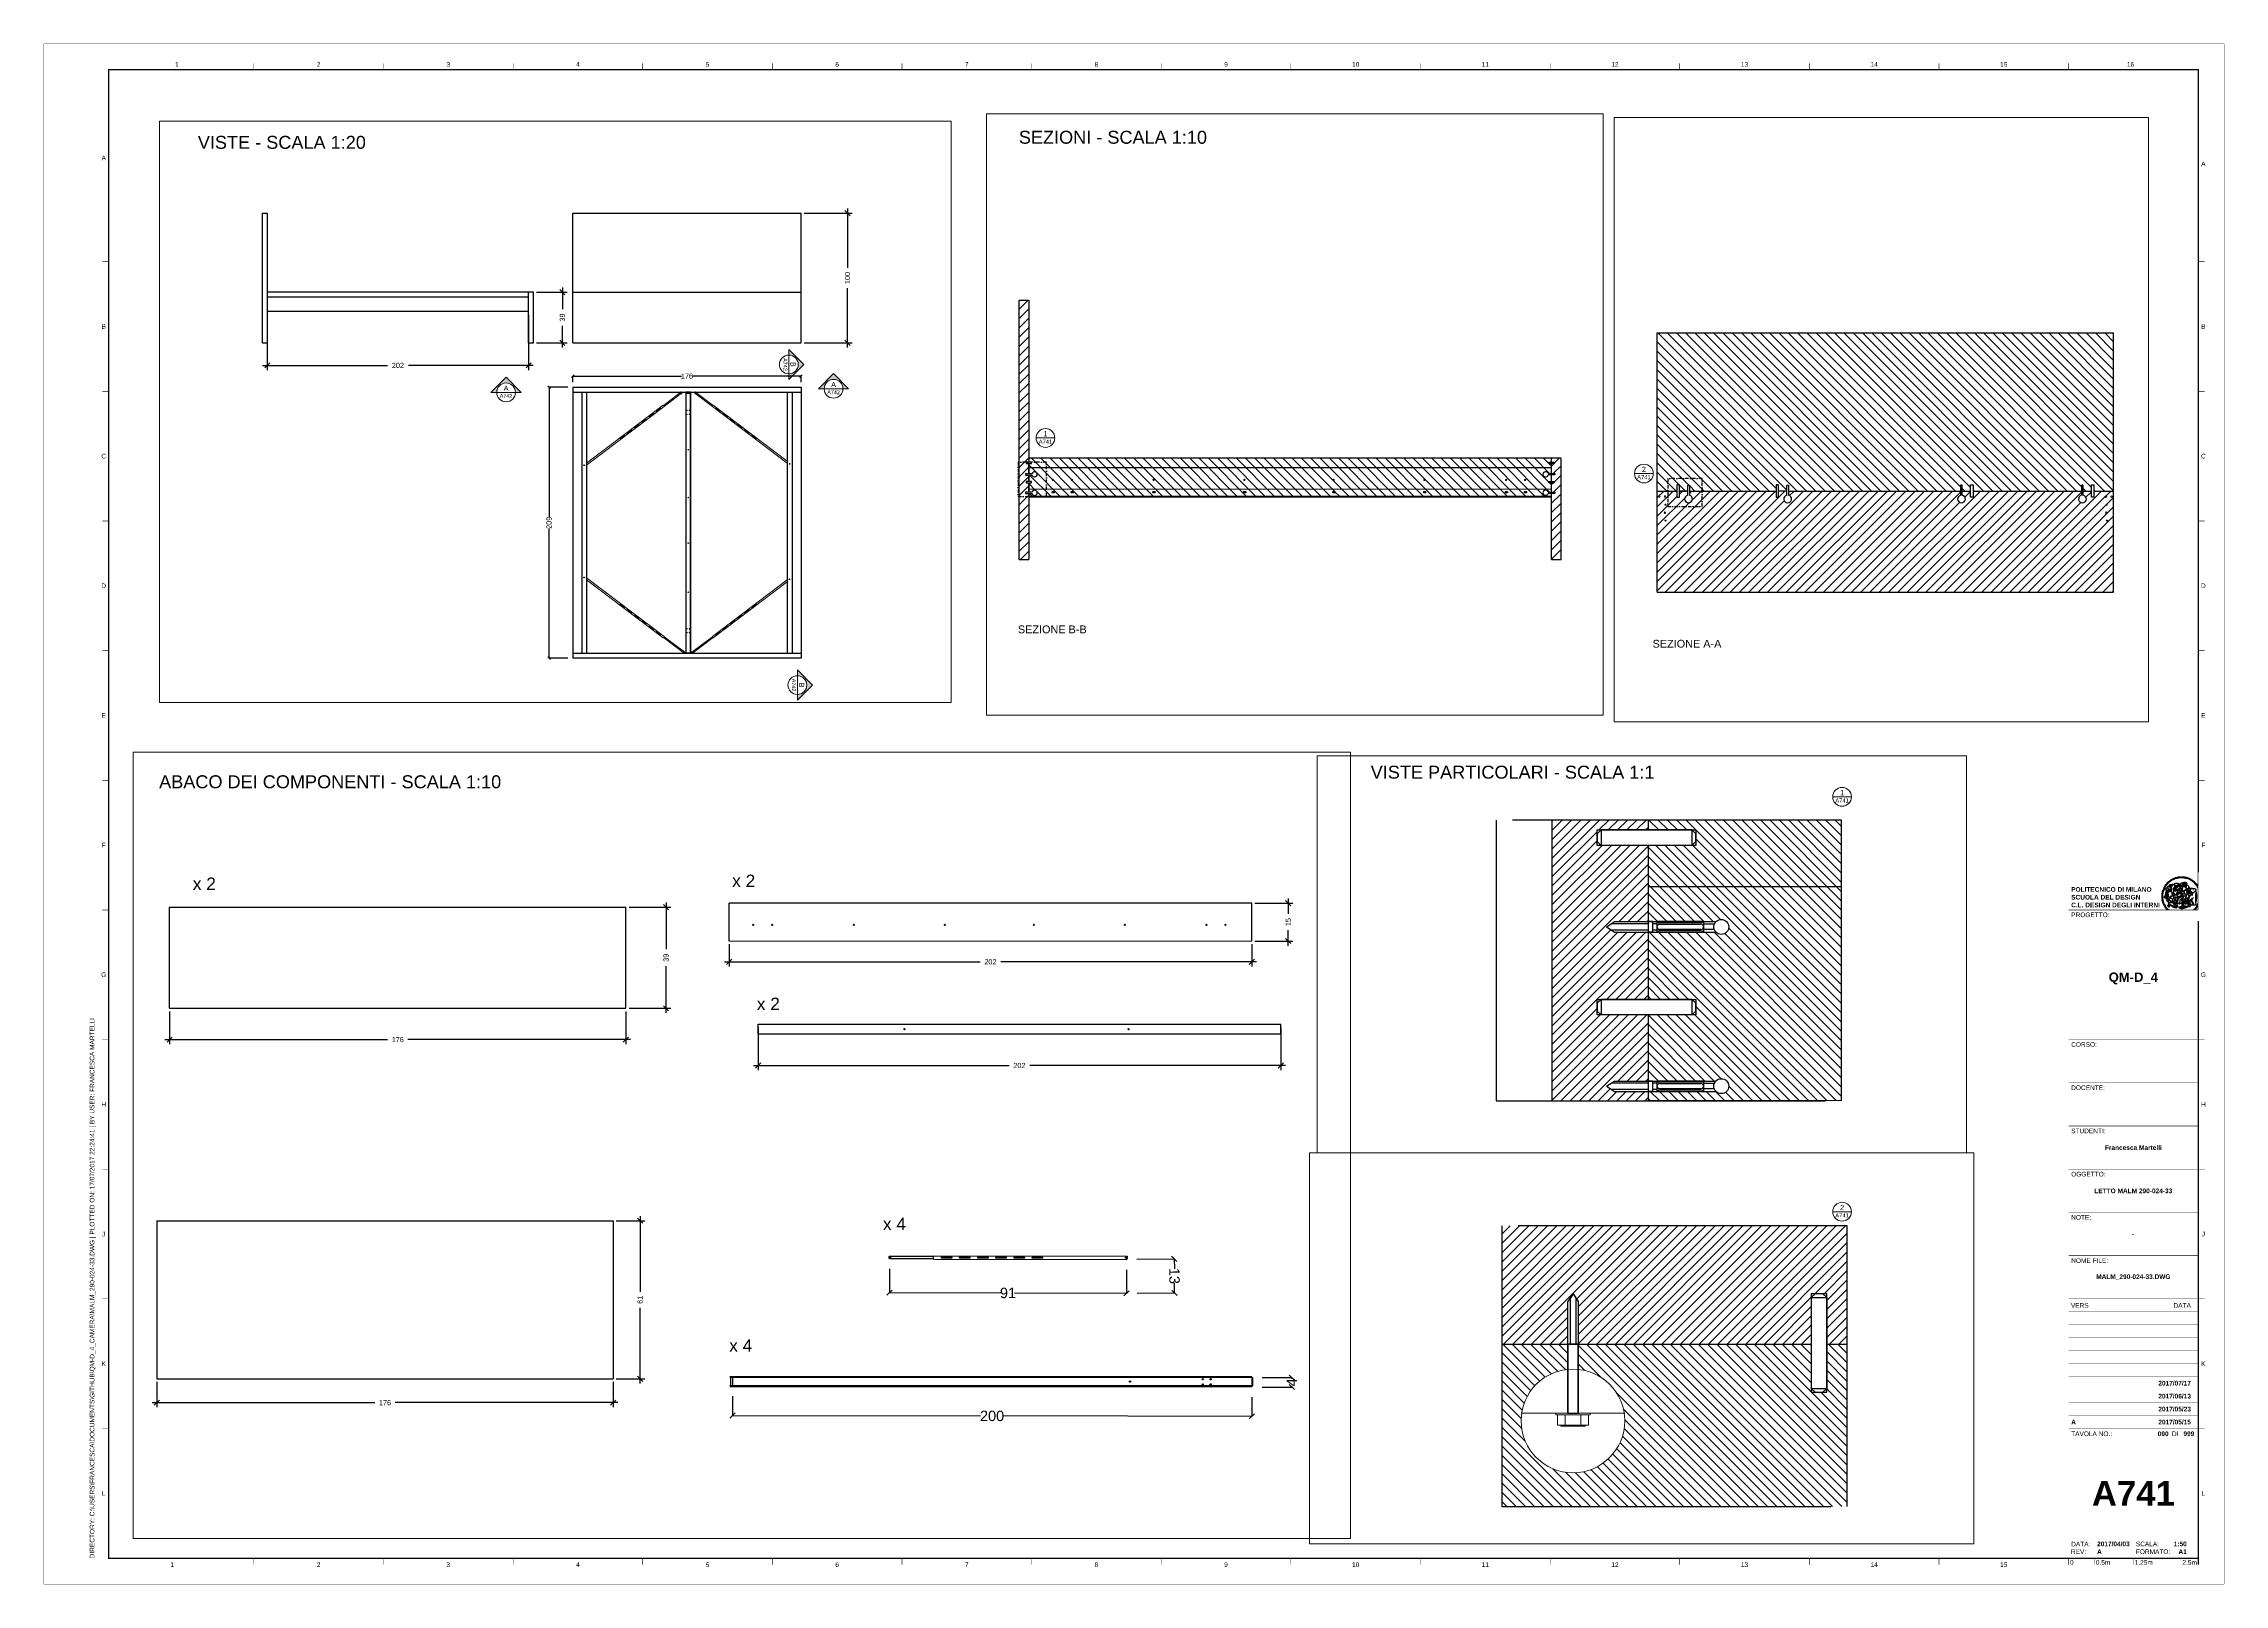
# Paper-space layout 'A741' of a CAD drawing. Header units: millimetres. Extents: x 0 to 841, y 0 to 594.
# The model-space entities are those that its viewports show. They can reach past a viewport. Long polylines and large blocks are cut down to what shows.
import ezdxf
from ezdxf.enums import TextEntityAlignment as Align

# ---------------------------------------------------------------- set-up
doc = ezdxf.new("R2010")
doc.units = ezdxf.units.MM
doc.set_wipeout_variables(frame=1)
doc.linetypes.add('CONTINUA', pattern=[0])
doc.linetypes.add('TRATTOPUNTO', pattern=[25.4, 12.7, -6.35, 0, -6.35])
doc.layers.get('DEFPOINTS').update_dxf_attribs({"color": 210})
for name, color, linetype, lineweight in [('A-ANNO-SYMB', 3, 'Continuous', 18), ('A-DETL-MCUT1', 7, 'Continuous', 18), ('A-ELEV-MBE', 8, 'Continuous', 18), ('A-PRSP-1', 7, 'Continuous', 40), ('retini', 253, 'Continuous', 13)]:
    doc.layers.add(name, color=color, linetype=linetype, lineweight=lineweight)
for name, color, linetype in [('elementi sezionati', 170, 'Continuous'), ('G-ANNO-LOGO', 3, 'Continuous'), ('G-ANNO-TEXT', 3, 'Continuous'), ('G-ANNO-TTLB', 3, 'Continuous'), ('oggetti particolari', 6, 'Continuous'), ('particolari', 3, 'Continuous'), ('TESTI', 8, 'Continuous'), ('Vano viti', 130, 'Continuous'), ('viti e cerniere', 3, 'Continuous')]:
    doc.layers.add(name, color=color, linetype=linetype)
doc.layers.add('G-ANNO-NPLT', color=210, linetype='Continuous', plot=False)
doc.styles.add('ARIAL', font='arial.ttf')
doc.styles.add('ARIAL-BOLD', font='')
doc.styles.add('E-ARIAL', font='arial.ttf')
doc.styles.get('ARIAL-BOLD').set_extended_font_data('Arial', bold=True)
doc.dimstyles.get("Standard").update_dxf_attribs({"dimtxt": 40, "dimasz": 20, "dimexe": 0.8, "dimexo": 40, "dimgap": 0.09, "dimtad": 0, "dimdec": 0, "dimlfac": 0.1, "dimzin": 0, "dimdsep": 46, "dimtxsty": 'ARIAL', "dimblk": 'OBLIQUE', "dimcen": 0.09, "dimadec": 0, "dimazin": 0, "dimtfac": 1, "dimtdec": 0, "dimtofl": 0, "dimtmove": 0, "dimatfit": 3, "dimfxl": 1, "dimtolj": 1, "dimtzin": 0, "dimarcsym": 0})
doc.dimstyles.new('TICK_36', dxfattribs={"dimtxt": 2, "dimasz": 2, "dimexe": 1.8, "dimexo": 1.2, "dimgap": 1.8, "dimtad": 0, "dimdec": 0, "dimlfac": 0.1, "dimzin": 0, "dimdsep": 46, "dimtxsty": 'ARIAL', "dimblk": 'OBLIQUE', "dimcen": 1.8, "dimdle": 1.8, "dimclrd": 256, "dimclrt": 256, "dimadec": 0, "dimazin": 0, "dimtfac": 1, "dimtdec": 0, "dimtmove": 1, "dimatfit": 3, "dimldrblk": 'OPEN90', "dimfxl": 1, "dimtfill": 1, "dimtolj": 1, "dimtzin": 0, "dimarcsym": 0})

# ---------------------------------------------------------------- blocks, each defined once
blk = doc.blocks.new('A1_GRID_LAYOUT')
at = {"layer": 'G-ANNO-NPLT', "const_width": 0.18}
for points in [[(841, 594), (0, 594)], [(0, 0), (0, 594)], [(841, 0), (841, 594)], [(841, 0), (0, 0)]]:
    blk.add_lwpolyline(points, dxfattribs=at)
at = {"layer": 'G-ANNO-TTLB', "const_width": 0.5, "flags": 128}
blk.add_lwpolyline([(25, 584), (25, 10), (831, 10), (831, 584)], close=True, dxfattribs=at)
at = {"layer": 'G-ANNO-TTLB', "const_width": 0.18, "flags": 128}
for points in [[(81, 586.5), (81, 584)], [(131, 586.5), (131, 584)], [(181, 586.5), (181, 584)], [(231, 586.5), (231, 584)], [(281, 586.5), (281, 584)], [(331, 586.5), (331, 584)], [(381, 586.5), (381, 584)], [(431, 586.5), (431, 584)], [(481, 586.5), (481, 584)], [(531, 586.5), (531, 584)], [(581, 586.5), (581, 584)], [(631, 586.5), (631, 584)], [(681, 586.5), (681, 584)], [(731, 586.5), (731, 584)], [(781, 586.5), (781, 584)], [(0, 578.5), (0, 576)], [(25, 510), (22.5, 510)], [(833.5, 510), (831, 510)], [(25, 460), (22.5, 460)], [(833.5, 460), (831, 460)], [(25, 410), (22.5, 410)], [(833.5, 410), (831, 410)], [(25, 360), (22.5, 360)], [(833.5, 360), (831, 360)], [(25, 310), (22.5, 310)], [(833.5, 310), (831, 310)], [(25, 260), (22.5, 260)], [(833.5, 260), (831, 260)], [(25, 210), (22.5, 210)], [(833.5, 210), (831, 210)], [(25, 160), (22.5, 160)], [(833.5, 160), (831, 160)], [(25, 110), (22.5, 110)], [(833.5, 110), (831, 110)], [(833.5, 110), (831, 110)], [(25, 60), (22.5, 60)], [(833.5, 60), (831, 60)], [(833.5, 60), (831, 60)], [(81, 10), (81, 7.5)], [(131, 10), (131, 7.5)], [(181, 10), (181, 7.5)], [(231, 10), (231, 7.5)], [(281, 10), (281, 7.5)], [(331, 10), (331, 7.5)], [(381, 10), (381, 7.5)], [(431, 10), (431, 7.5)], [(481, 10), (481, 7.5)], [(531, 10), (531, 7.5)], [(581, 10), (581, 7.5)], [(631, 10), (631, 7.5)], [(681, 10), (681, 7.5)], [(731, 10), (731, 7.5)], [(781, 10), (781, 7.5)]]:
    blk.add_lwpolyline(points, dxfattribs=at)
at = {"layer": 'G-ANNO-TTLB', "const_width": 0.18}
blk.add_lwpolyline([(716.5, 10), (776.5, 10)], dxfattribs=at)
at = {"layer": 'G-ANNO-TEXT', "style": 'ARIAL'}
for s, p in [('1', (51.35, 586.07)), ('2', (106, 586.07)), ('3', (156, 586.07)), ('4', (206, 586.07)), ('5', (256, 586.07)), ('6', (306, 586.07)), ('7', (356, 586.07)), ('8', (406, 586.07)), ('9', (456, 586.07)), ('10', (506, 586.07)), ('11', (556, 586.07)), ('12', (606, 586.07)), ('13', (656, 586.07)), ('14', (706, 586.07)), ('15', (756, 586.07)), ('16', (804.89, 586.07)), ('A', (23.09, 549.98)), ('A', (832.98, 547.71)), ('B', (23.09, 485)), ('B', (832.98, 485)), ('C', (23.09, 435)), ('C', (832.98, 435)), ('D', (23.09, 385)), ('D', (832.98, 385)), ('E', (23.09, 335)), ('E', (832.98, 335)), ('F', (23.09, 285)), ('F', (832.98, 285)), ('G', (23.09, 235)), ('G', (832.98, 235)), ('H', (23.09, 185)), ('H', (832.98, 185)), ('J', (23.09, 135)), ('J', (832.98, 135)), ('K', (23.09, 85)), ('K', (832.98, 85)), ('L', (23.09, 35)), ('L', (832.98, 35)), ('2', (106, 7.51)), ('3', (156, 7.51)), ('6', (306, 7.51)), ('8', (406, 7.51)), ('9', (456, 7.51)), ('10', (506, 7.51)), ('12', (606, 7.51)), ('13', (656, 7.51)), ('1', (49.49, 7.51)), ('4', (206, 7.51)), ('5', (256, 7.51)), ('7', (356, 7.51)), ('11', (556, 7.51)), ('14', (706, 7.51)), ('15', (756, 7.51))]:
    blk.add_text(s, height=1.8, dxfattribs=at).set_placement(p, align=Align.MIDDLE_CENTER)
at = {"layer": 'G-ANNO-TEXT', "insert": (17.7, 9.95), "char_height": 1.8, "attachment_point": 1, "rotation": 90, "style": 'ARIAL'}
blk.add_mtext_dynamic_manual_height_columns('DIRECTORY: C:\\\\USERS\\\\FRANCESCA\\\\DOCUMENTS\\\\GITHUB\\\\QM-D_4_CAMERA\\\\MALM_290-024-33.DWG | PLOTTED ON: 17/07/2017 22:24:41 | BY USER: FRANCESCA MARTELLI', width=412.209, gutter_width=9, heights=[0], dxfattribs=at)
blk = doc.blocks.new('logoPolimi')
for p, q in [((-2.37, 0.12), (-2.16, 0.11)), ((-2.37, 0.01), (-2.16, 0.01)), ((-2.36, 0.23), (-2.15, 0.21)), ((-2.35, 0.34), (-2.14, 0.31)), ((-2.33, 0.45), (-2.12, 0.41)), ((-2.3, 0.55), (-2.1, 0.51)), ((-2.28, 0.66), (-2.07, 0.6)), ((-2.24, 0.77), (-2.04, 0.7)), ((-2.2, 0.87), (-2.01, 0.79)), ((-2.16, 0.97), (-1.97, 0.89)), ((-2.11, 1.07), (-1.93, 0.98)), ((-2.06, 1.17), (-1.88, 1.07)), ((-2.01, 1.26), (-1.83, 1.15)), ((-1.94, 1.36), (-1.77, 1.24)), ((-1.88, 1.45), (-1.71, 1.32)), ((-1.84, 0.03), (-1.82, 0.35)), ((-1.81, 1.53), (-1.65, 1.4)), ((-1.74, 1.61), (-1.58, 1.47)), ((-1.73, 0.59), (-1.73, 0.59)), ((-1.73, 0.59), (-1.73, 0.59)), ((-1.66, 1.69), (-1.51, 1.54)), ((-1.65, 0.57), (-1.65, 0.57)), ((-1.59, 1.12), (-1.59, 1.12)), ((-1.58, 1.77), (-1.44, 1.61)), ((-1.51, 0.55), (-1.51, 0.55)), ((-1.51, 0.55), (-1.51, 0.55)), ((-1.49, 1.84), (-1.36, 1.68)), ((-1.41, 1.91), (-1.28, 1.74)), ((-1.32, 1.97), (-1.2, 1.8)), ((-1.31, 0.79), (-1.21, 0.75)), ((-1.21, 0.75), (-1.31, 0.79)), ((-1.21, 0.75), (-1.31, 0.79)), ((-1.22, 2.03), (-1.11, 1.85)), ((-1.21, 0.75), (-1.21, 0.75)), ((-1.21, 0.75), (-1.21, 0.75)), ((-1.19, 0.76), (-1.19, 0.76)), ((-1.19, 0.76), (-1.19, 0.76)), ((-1.17, 0.99), (-1.18, 0.99)), ((-1.18, 0.99), (-1.17, 0.99)), ((-1.16, 0.57), (-1.16, 0.57)), ((-1.16, 0.57), (-1.16, 0.57)), ((-1.13, 2.09), (-1.03, 1.9)), ((-1.1, 0.01), (-0.99, 0.06)), ((-0.99, 0.06), (-1.1, 0.01)), ((-0.99, 0.06), (-1.1, 0.01)), ((-1.03, 2.14), (-0.94, 1.95)), ((-0.99, 0.06), (-0.99, 0.06)), ((-0.99, 0.06), (-0.99, 0.06)), ((-0.97, 0.79), (-0.98, 0.79)), ((-0.89, 0.84), (-0.97, 0.79)), ((-0.97, 0.79), (-0.89, 0.84)), ((-0.96, 1.41), (-0.96, 1.41)), ((-0.96, 1.41), (-0.96, 1.41)), ((-0.93, 2.18), (-0.84, 1.99)), ((-0.89, 0.84), (-0.82, 0.87)), ((-0.82, 0.87), (-0.89, 0.84)), ((-0.89, 0.84), (-0.82, 0.87)), ((-0.88, 0.83), (-0.89, 0.84)), ((-0.85, 1.39), (-0.85, 1.39)), ((-0.85, 1.39), (-0.85, 1.39)), ((-0.84, 0.14), (-0.84, 0.14)), ((-0.83, 2.22), (-0.75, 2.03)), ((-0.77, 1.08), (-0.78, 1.08)), ((-0.78, 1.08), (-0.77, 1.08)), ((-0.61, 1.12), (-0.77, 1.08)), ((-0.77, 1.08), (-0.61, 1.12)), ((-0.77, 1.08), (-0.61, 1.12)), ((-0.75, 1.3), (-0.76, 1.29)), ((-0.76, 1.29), (-0.75, 1.3)), ((-0.72, 2.26), (-0.66, 2.06)), ((-0.65, 0.99), (-0.7, 0.96)), ((-0.69, 0.18), (-0.68, 0.18)), ((-0.66, 0.93), (-0.66, 0.93)), ((-0.66, 0.93), (-0.64, 0.93)), ((-0.66, 0.93), (-0.66, 0.93)), ((-0.66, 0.93), (-0.66, 0.93)), ((-0.63, 1.01), (-0.63, 1.01)), ((-0.63, 1.01), (-0.62, 1.01)), ((-0.63, 0.66), (-0.63, 0.66)), ((-0.61, 2.29), (-0.56, 2.09)), ((-0.6, 1.12), (-0.61, 1.12)), ((-0.61, 1.12), (-0.6, 1.12)), ((-0.61, 1.12), (-0.6, 1.12)), ((-0.61, 0.86), (-0.57, 0.85)), ((-0.57, 0.85), (-0.61, 0.86)), ((-0.61, 0.86), (-0.57, 0.85)), ((-0.53, 1.08), (-0.6, 1.12)), ((-0.6, 1.12), (-0.6, 1.11)), ((-0.6, 1.12), (-0.53, 1.08)), ((-0.57, 0.8), (-0.59, 0.8)), ((-0.57, 0.85), (-0.53, 0.84)), ((-0.57, 0.85), (-0.57, 0.85)), ((-0.57, 0.85), (-0.57, 0.85)), ((-0.57, 0.85), (-0.53, 0.84)), ((-0.56, 0.29), (-0.49, 0.48)), ((-0.56, 0.14), (-0.56, 0.29)), ((-0.5, 0.11), (-0.56, 0.14)), ((-0.53, 0.84), (-0.51, 0.84)), ((-0.53, 0.84), (-0.51, 0.84)), ((-0.53, 0.84), (-0.53, 0.84)), ((-0.51, 2.32), (-0.46, 2.11)), ((-0.51, 0.11), (-0.51, 0.11)), ((-0.51, 0.11), (-0.51, 0.11)), ((-0.34, 0.33), (-0.5, 0.11)), ((-0.49, 0.48), (-0.41, 0.55)), ((-0.42, 0.8), (-0.47, 0.79)), ((-0.42, 0.8), (-0.47, 0.79)), ((-0.47, 0.79), (-0.45, 0.76)), ((-0.47, 0.79), (-0.45, 0.76)), ((-0.45, 1.14), (-0.42, 1.11)), ((-0.42, 1.26), (-0.36, 1.22)), ((-0.41, 0.55), (-0.34, 0.49)), ((-0.4, 2.34), (-0.36, 2.13)), ((-0.4, 1.37), (-0.38, 1.38)), ((-0.39, 1.37), (-0.4, 1.37)), ((-0.35, 1.33), (-0.4, 1.37)), ((-0.39, 1.24), (-0.4, 1.23)), ((-0.38, 1.14), (-0.38, 1.14)), ((-0.34, 0.49), (-0.09, 0.48)), ((-0.16, 0.32), (-0.34, 0.33)), ((-0.14, 0.32), (-0.31, 0.34)), ((-0.29, 2.35), (-0.26, 2.14)), ((-0.28, 1.3), (-0.29, 1.3)), ((-0.28, 1.3), (-0.28, 1.3)), ((-0.18, 2.36), (-0.16, 2.15)), ((-0.16, 1.24), (-0.16, 1.25)), ((-0.16, 1.25), (-0.16, 1.25)), ((-0.16, 0.49), (-0.14, 0.64)), ((-0.06, 0.27), (-0.16, 0.32)), ((-0.1, 0.88), (-0.09, 0.87)), ((-0.08, 1.37), (-0.08, 1.38)), ((-0.08, 1.23), (-0.05, 1.21)), ((-0.05, 1.21), (-0.08, 1.23)), ((-0.08, 1.23), (-0.05, 1.21)), ((-0.07, 2.37), (-0.06, 2.16)), ((-0.03, 0.26), (-0.06, 0.27)), ((-0.05, 1.21), (-0.04, 1.21)), ((-0.04, 1.21), (-0.05, 1.21)), ((-0.04, 1.21), (-0.04, 1.21)), ((-0.04, 1.21), (-0.04, 1.21)), ((-0.04, 0.48), (-0.03, 0.26)), ((0.03, 1.15), (0.03, 1.15)), ((0.03, 0.66), (0.03, 0.67)), ((0.04, 2.37), (0.04, 2.16)), ((0.07, 0.58), (0.07, 0.57)), ((0.1, 1.18), (0.1, 1.18)), ((0.1, 0.84), (0.1, 0.84)), ((0.13, 1.32), (0.17, 1.19)), ((0.15, 2.36), (0.14, 2.16)), ((0.14, 0.71), (0.34, 0.65)), ((0.31, 0.56), (0.17, 0.63)), ((0.26, 2.36), (0.24, 2.15)), ((0.27, 1.61), (0.27, 1.61)), ((0.27, 1.61), (0.27, 1.61)), ((0.27, 1.61), (0.27, 1.61)), ((0.29, 1.29), (0.29, 1.29)), ((0.29, 1.29), (0.29, 1.29)), ((0.29, 1.29), (0.29, 1.29)), ((0.29, 1.29), (0.29, 1.29)), ((0.33, 0.49), (0.34, 0.49)), ((0.33, 0.03), (0.35, 0.03)), ((0.33, 0.03), (0.35, 0.03)), ((0.37, 2.34), (0.34, 2.13)), ((0.34, 0.65), (0.34, 0.64)), ((0.35, 0.03), (0.57, 0.06)), ((0.35, 0.03), (0.57, 0.06)), ((0.35, 0.03), (0.35, 0.03)), ((0.35, 0.03), (0.35, 0.03)), ((0.38, 1.36), (0.37, 1.35)), ((0.38, 0.34), (0.37, 0.34)), ((0.38, 0.34), (0.38, 0.34)), ((0.43, 0.67), (0.39, 0.64)), ((0.48, 2.32), (0.44, 2.12)), ((0.49, 1.05), (0.51, 1.13)), ((0.51, 1.13), (0.49, 1.05)), ((0.49, 1.05), (0.51, 1.13)), ((0.51, 1.31), (0.5, 1.29)), ((0.51, 1.13), (0.52, 1.23)), ((0.52, 1.23), (0.51, 1.23)), ((0.51, 1.23), (0.52, 1.23)), ((0.52, 1.23), (0.51, 1.13)), ((0.51, 1.13), (0.52, 1.23)), ((0.52, 1.24), (0.6, 1.37)), ((0.52, 1.23), (0.6, 1.36)), ((0.6, 1.36), (0.52, 1.23)), ((0.52, 1.23), (0.52, 1.23)), ((0.52, 1.23), (0.52, 1.24)), ((0.52, 1.23), (0.52, 1.23)), ((0.55, 1.07), (0.53, 1.06)), ((0.53, 1.04), (0.53, 1.06)), ((0.53, 1.05), (0.53, 1.04)), ((0.59, 2.3), (0.54, 2.09)), ((0.54, 0.3), (0.63, 0.32)), ((0.54, -0.08), (0.61, 0.06)), ((0.61, 0.06), (0.54, -0.08)), ((0.54, -0.08), (0.61, 0.06)), ((0.56, 0.19), (0.59, 0.21)), ((0.57, 1.07), (0.57, 1.07)), ((0.57, 1.07), (0.57, 1.07)), ((0.57, 1.07), (0.57, 1.07)), ((0.57, 1.07), (0.57, 1.07)), ((0.57, 1.07), (0.57, 1.07)), ((0.57, 1.07), (0.57, 1.07)), ((0.57, 1.07), (0.57, 1.07)), ((0.58, 0.3), (0.59, 0.29)), ((0.59, 0.78), (0.59, 0.79)), ((0.59, 0.79), (0.59, 0.79)), ((0.59, 0.79), (0.59, 0.79)), ((0.59, 0.79), (0.59, 0.78)), ((0.61, 0.06), (0.6, 0.07)), ((0.6, 0.07), (0.61, 0.06)), ((0.61, 0.06), (0.61, 0.07)), ((0.62, 0.21), (0.65, 0.22)), ((0.69, 2.27), (0.63, 2.07)), ((0.64, 1.37), (0.65, 1.37)), ((0.69, 0.86), (0.68, 0.86)), ((0.68, 0.86), (0.69, 0.86)), ((0.68, 0.76), (0.68, 0.76)), ((0.8, 2.23), (0.73, 2.03)), ((0.76, 0.26), (0.76, 0.26)), ((0.9, 2.19), (0.82, 2)), ((0.82, 0.35), (0.84, 0.36)), ((0.82, 0.35), (0.82, 0.35)), ((0.84, 0.36), (0.84, 0.37)), ((0.85, 0.34), (1.05, 0.35)), ((1, 2.15), (0.91, 1.96)), ((0.93, 1.05), (0.93, 1.05)), ((0.93, 1.05), (0.93, 1.05)), ((0.93, 1.05), (0.93, 1.04)), ((0.93, 1.05), (0.93, 1.05)), ((0.97, 0.66), (0.96, 0.66)), ((1.01, 0.97), (0.98, 0.96)), ((1.1, 2.1), (1, 1.91)), ((1.2, 2.04), (1.09, 1.86)), ((1.17, 0.96), (1.17, 0.95)), ((1.17, 0.95), (1.17, 0.95)), ((1.29, 1.99), (1.18, 1.81)), ((1.38, 1.92), (1.26, 1.75)), ((1.34, 0.37), (1.26, 0.04)), ((1.27, 0.37), (1.27, 0.38)), ((1.28, 0.95), (1.28, 0.95)), ((1.47, 1.86), (1.34, 1.69)), ((1.37, 0.73), (1.46, 0.81)), ((1.41, 0.4), (1.41, 0.41)), ((1.56, 1.79), (1.42, 1.63)), ((1.64, 1.71), (1.49, 1.56)), ((1.49, 0.9), (1.57, 0.92)), ((1.72, 1.63), (1.56, 1.49)), ((1.67, 0.6), (1.57, 0.53)), ((1.79, 1.55), (1.63, 1.41)), ((1.86, 1.47), (1.7, 1.34)), ((1.93, 1.38), (1.76, 1.26)), ((1.99, 1.29), (1.81, 1.17)), ((2.05, 1.19), (1.87, 1.09)), ((2.1, 1.1), (1.92, 1)), ((2.15, 1), (1.96, 0.91)), ((2.19, 0.9), (2, 0.82)), ((2.23, 0.79), (2.04, 0.72)), ((2.27, 0.69), (2.07, 0.63)), ((2.3, 0.58), (2.09, 0.53)), ((2.32, 0.47), (2.12, 0.43)), ((2.34, 0.37), (2.13, 0.33)), ((2.36, 0.26), (2.15, 0.23)), ((2.37, 0.15), (2.16, 0.13)), ((2.37, 0.04), (2.16, 0.03)), ((-2.37, -0.1), (-2.16, -0.09)), ((-2.36, -0.21), (-2.15, -0.19)), ((-2.35, -0.32), (-2.14, -0.29)), ((-2.33, -0.43), (-2.12, -0.39)), ((-2.31, -0.54), (-2.1, -0.49)), ((-2.28, -0.65), (-2.08, -0.59)), ((-2.25, -0.75), (-2.05, -0.69)), ((-2.21, -0.86), (-2.02, -0.78)), ((-2.17, -0.96), (-1.98, -0.87)), ((-2.12, -1.06), (-1.93, -0.96)), ((-2.07, -1.16), (-1.89, -1.05)), ((-2.04, -0.15), (-1.97, -0.2)), ((-2.01, -1.25), (-1.84, -1.14)), ((-1.95, -1.34), (-1.78, -1.22)), ((-1.89, -1.43), (-1.72, -1.31)), ((-1.82, -1.52), (-1.66, -1.38)), ((-1.75, -1.6), (-1.59, -1.46)), ((-1.67, -1.68), (-1.52, -1.53)), ((-1.58, -0.12), (-1.6, -0.18)), ((-1.6, -0.18), (-1.58, -0.28)), ((-1.57, -0.54), (-1.59, -0.54)), ((-1.59, -0.54), (-1.59, -0.54)), ((-1.59, -1.76), (-1.45, -1.6)), ((-1.56, -0.32), (-1.56, -0.31)), ((-1.56, -0.31), (-1.56, -0.31)), ((-1.53, -0.65), (-1.53, -0.65)), ((-1.53, -0.65), (-1.53, -0.65)), ((-1.51, -1.83), (-1.37, -1.67)), ((-1.48, -0.86), (-1.48, -0.85)), ((-1.42, -0.37), (-1.42, -0.37)), ((-1.42, -1.9), (-1.29, -1.73)), ((-1.38, -0.46), (-1.38, -0.46)), ((-1.33, -1.96), (-1.21, -1.79)), ((-1.31, -0.24), (-1.31, -0.23)), ((-1.31, -0.23), (-1.31, -0.24)), ((-1.24, -2.02), (-1.13, -1.84)), ((-1.23, -0.19), (-1.23, -0.19)), ((-1.23, -0.19), (-1.23, -0.19)), ((-1.23, -0.19), (-1.23, -0.19)), ((-1.23, -0.19), (-1.23, -0.19)), ((-1.14, -2.08), (-1.04, -1.89)), ((-1.04, -2.13), (-0.95, -1.94)), ((-1.01, -0.39), (-1.02, -0.39)), ((-1.02, -0.39), (-1.01, -0.39)), ((-1.02, -0.7), (-1.02, -0.7)), ((-1.02, -0.7), (-1.02, -0.7)), ((-1.02, -0.7), (-1.02, -0.7)), ((-0.94, -2.18), (-0.86, -1.98)), ((-0.84, -2.22), (-0.77, -2.02)), ((-0.79, -0.51), (-0.83, -0.58)), ((-0.83, -0.58), (-0.79, -0.51)), ((-0.83, -0.58), (-0.79, -0.51)), ((-0.78, -1.05), (-0.83, -0.94)), ((-0.83, -0.94), (-0.78, -1.05)), ((-0.83, -0.94), (-0.83, -0.94)), ((-0.83, -0.94), (-0.78, -1.05)), ((-0.82, -1.23), (-0.82, -1.23)), ((-0.82, -1.23), (-0.77, -1.23)), ((-0.77, -1.23), (-0.82, -1.23)), ((-0.82, -1.23), (-0.82, -1.23)), ((-0.77, -1.23), (-0.82, -1.23)), ((-0.75, -0.96), (-0.8, -0.89)), ((-0.8, -0.89), (-0.79, -0.92)), ((-0.79, -0.92), (-0.8, -0.89)), ((-0.8, -0.89), (-0.75, -0.96)), ((-0.79, -0.92), (-0.8, -0.89)), ((-0.8, -0.89), (-0.8, -0.89)), ((-0.8, -0.89), (-0.75, -0.96)), ((-0.79, -0.92), (-0.78, -0.95)), ((-0.78, -0.95), (-0.79, -0.92)), ((-0.78, -0.95), (-0.79, -0.92)), ((-0.77, -0.49), (-0.78, -0.48)), ((-0.78, -0.48), (-0.77, -0.49)), ((-0.78, -0.95), (-0.76, -1)), ((-0.76, -1), (-0.78, -0.95)), ((-0.76, -1), (-0.78, -0.95)), ((-0.71, -0.89), (-0.75, -0.87)), ((-0.75, -0.87), (-0.71, -0.89)), ((-0.75, -0.87), (-0.71, -0.89)), ((-0.72, -1.01), (-0.75, -0.96)), ((-0.75, -0.96), (-0.72, -1.01)), ((-0.75, -0.96), (-0.72, -1.01)), ((-0.74, -2.25), (-0.67, -2.05)), ((-0.64, -0.93), (-0.71, -0.89)), ((-0.71, -0.89), (-0.64, -0.93)), ((-0.71, -0.89), (-0.64, -0.93)), ((-0.66, -0.53), (-0.66, -0.53)), ((-0.66, -0.53), (-0.66, -0.53)), ((-0.66, -0.53), (-0.66, -0.53)), ((-0.63, -2.29), (-0.57, -2.08)), ((-0.52, -2.31), (-0.48, -2.11)), ((-0.39, -0.81), (-0.51, -0.69)), ((-0.51, -1.04), (-0.5, -1.04)), ((-0.48, -0.42), (-0.48, -0.42)), ((-0.48, -0.42), (-0.48, -0.42)), ((-0.48, -0.42), (-0.48, -0.42)), ((-0.42, -2.33), (-0.38, -2.13)), ((-0.41, -0.51), (-0.41, -0.51)), ((-0.38, -0.05), (-0.39, -0.12)), ((-0.39, -0.12), (-0.37, -0.1)), ((-0.35, -0.14), (-0.37, -0.08)), ((-0.37, -0.09), (-0.37, -0.09)), ((-0.33, -0.12), (-0.35, -0.14)), ((-0.32, -0.14), (-0.35, -0.14)), ((-0.35, -0.18), (-0.34, -0.22)), ((-0.34, -0.08), (-0.29, -0.16)), ((-0.34, -0.22), (-0.34, -0.22)), ((-0.27, -0.17), (-0.32, -0.14)), ((-0.31, -2.35), (-0.28, -2.14)), ((-0.25, -0.91), (-0.26, -0.9)), ((-0.26, -1.29), (0.1, -1.2)), ((0.1, -1.2), (-0.26, -1.29)), ((0.08, -1.4), (-0.26, -1.29)), ((-0.26, -1.29), (0.08, -1.4)), ((-0.26, -1.38), (-0.26, -1.29)), ((-0.26, -1.29), (-0.26, -1.29)), ((-0.26, -1.29), (-0.26, -1.38)), ((-0.26, -1.29), (0.08, -1.4)), ((-0.26, -1.29), (-0.26, -1.29)), ((0.08, -1.49), (-0.26, -1.38)), ((-0.26, -1.38), (0.09, -1.49)), ((-0.2, -2.36), (-0.18, -2.15)), ((-0.14, -0.15), (-0.16, -0.13)), ((-0.11, -0.04), (-0.12, -0.05)), ((-0.09, -2.37), (-0.08, -2.16)), ((-0.04, -0.41), (-0.01, -0.44)), ((-0.01, -0.44), (-0.04, -0.41)), ((-0.04, -0.41), (-0.01, -0.44)), ((0.03, -2.37), (0.02, -2.16)), ((0.07, -0.84), (0.07, -0.84)), ((0.07, -0.84), (0.07, -0.84)), ((0.1, -1.2), (0.08, -1.32)), ((0.08, -1.32), (0.13, -1.2)), ((0.08, -1.4), (0.72, -1.22)), ((0.72, -1.22), (0.08, -1.4)), ((0.08, -1.4), (0.72, -1.22)), ((0.72, -1.31), (0.08, -1.49)), ((0.08, -1.44), (0.08, -1.4)), ((0.08, -1.4), (0.08, -1.44)), ((0.08, -1.4), (0.08, -1.49)), ((0.08, -1.49), (0.08, -1.44)), ((0.08, -1.44), (0.08, -1.44)), ((0.08, -1.44), (0.08, -1.45)), ((0.08, -1.45), (0.08, -1.46)), ((0.08, -1.46), (0.08, -1.49)), ((0.1, -1.01), (0.09, -0.86)), ((0.1, -1.01), (0.09, -0.86)), ((0.09, -1.49), (0.72, -1.31)), ((0.1, -1.2), (0.12, -1.04)), ((0.12, -1.04), (0.1, -1.2)), ((0.13, -1.2), (0.1, -1.2)), ((0.1, -1.2), (0.13, -1.2)), ((0.13, -1.2), (0.1, -1.2)), ((0.1, -1.2), (0.1, -1.2)), ((0.11, -0.44), (0.11, -0.44)), ((0.11, -0.44), (0.11, -0.44)), ((0.12, -0.21), (0.12, -0.21)), ((0.12, -0.21), (0.12, -0.21)), ((0.12, -0.21), (0.12, -0.21)), ((0.12, -0.21), (0.12, -0.21)), ((0.12, -0.21), (0.12, -0.21)), ((0.12, -0.21), (0.12, -0.21)), ((0.12, -0.21), (0.12, -0.21)), ((0.12, -0.21), (0.12, -0.21)), ((0.12, -0.21), (0.12, -0.21)), ((0.12, -0.21), (0.12, -0.21)), ((0.12, -0.21), (0.12, -0.21)), ((0.12, -0.21), (0.12, -0.21)), ((0.12, -0.21), (0.12, -0.21)), ((0.12, -0.56), (0.14, -0.53)), ((0.14, -0.53), (0.12, -0.56)), ((0.12, -0.56), (0.14, -0.53)), ((0.12, -1.04), (0.12, -1.04)), ((0.12, -1.04), (0.12, -1.04)), ((0.12, -1.04), (0.12, -1.04)), ((0.14, -2.37), (0.12, -2.16)), ((0.21, -0.99), (0.13, -1.2)), ((0.13, -1.2), (0.21, -0.99)), ((0.36, -1.14), (0.13, -1.2)), ((0.13, -1.2), (0.26, -1.17)), ((0.14, -0.53), (0.16, -0.49)), ((0.16, -0.49), (0.14, -0.53)), ((0.14, -0.53), (0.16, -0.49)), ((0.16, -0.49), (0.16, -0.49)), ((0.16, -0.49), (0.16, -0.49)), ((0.28, -1.19), (0.21, -0.99)), ((0.21, -0.99), (0.31, -1.27)), ((0.25, -2.36), (0.22, -2.15)), ((0.24, -0.17), (0.24, -0.16)), ((0.24, -0.16), (0.24, -0.17)), ((0.25, -0.84), (0.25, -0.88)), ((0.25, -0.88), (0.25, -0.84)), ((0.25, -0.88), (0.25, -0.84)), ((0.25, -0.88), (0.29, -1.17)), ((0.26, -0.88), (0.25, -0.88)), ((0.31, -1.27), (0.25, -0.88)), ((0.26, -1.17), (0.28, -1.16)), ((0.28, -1.16), (0.36, -1.14)), ((0.29, -1.17), (0.28, -1.19)), ((0.35, -2.34), (0.32, -2.14)), ((0.36, -1.14), (0.72, -1.22)), ((0.72, -1.22), (0.36, -1.14)), ((0.46, -2.32), (0.42, -2.12)), ((0.49, -0.31), (0.49, -0.31)), ((0.49, -0.31), (0.49, -0.31)), ((0.5, -0.27), (0.5, -0.27)), ((0.51, -0.27), (0.51, -0.27)), ((0.57, -2.3), (0.52, -2.1)), ((0.68, -2.27), (0.62, -2.07)), ((0.78, -2.24), (0.71, -2.04)), ((0.72, -0.81), (0.75, -0.89)), ((0.72, -1.22), (0.72, -1.31)), ((0.72, -1.31), (0.72, -1.22)), ((0.74, -0.23), (0.74, -0.23)), ((0.74, -0.23), (0.75, -0.24)), ((0.75, -0.23), (0.75, -0.23)), ((0.89, -2.2), (0.81, -2)), ((0.86, -0.25), (0.82, -0.34)), ((0.87, -0.22), (0.86, -0.23)), ((0.87, -0.22), (0.86, -0.25)), ((0.99, -2.15), (0.9, -1.96)), ((0.96, -0.58), (0.96, -0.57)), ((1.09, -2.11), (0.99, -1.92)), ((1.05, -1.05), (1.04, -1.05)), ((1.19, -2.05), (1.08, -1.87)), ((1.28, -2), (1.17, -1.82)), ((1.37, -1.93), (1.25, -1.76)), ((1.31, -0.27), (1.3, -0.26)), ((1.3, -0.26), (1.3, -0.26)), ((1.3, -0.26), (1.3, -0.26)), ((1.3, -0.26), (1.31, -0.27)), ((1.3, -0.26), (1.3, -0.26)), ((1.46, -1.87), (1.33, -1.7)), ((1.54, -1.8), (1.41, -1.64)), ((1.63, -1.72), (1.48, -1.57)), ((1.71, -1.65), (1.55, -1.5)), ((1.78, -1.57), (1.62, -1.43)), ((1.85, -1.48), (1.69, -1.35)), ((1.92, -1.39), (1.75, -1.27)), ((1.98, -1.3), (1.81, -1.19)), ((2.04, -1.21), (1.86, -1.1)), ((2.09, -1.11), (1.91, -1.01)), ((2.14, -1.01), (1.95, -0.92)), ((2.19, -0.91), (1.99, -0.83)), ((2.23, -0.81), (2.03, -0.74)), ((2.26, -0.7), (2.06, -0.64)), ((2.29, -0.6), (2.09, -0.55)), ((2.32, -0.49), (2.11, -0.45)), ((2.34, -0.38), (2.13, -0.35)), ((2.35, -0.27), (2.15, -0.25)), ((2.37, -0.08), (2.16, -0.07)), ((2.36, -0.16), (2.16, -0.15))]:
    blk.add_line(p, q)
for points in [[(-1.9, 0.12), (-1.94, 0.02), (-2.05, -0.09), (-2.05, -0.09)], [(-1.86, 0.38), (-1.86, 0.38), (-1.87, 0.19), (-1.9, 0.12)], [(-1.76, 0.6), (-1.76, 0.6), (-1.84, 0.57), (-1.86, 0.38)], [(-1.86, -0.04), (-1.84, 0.02), (-1.84, 0.03), (-1.84, 0.03)], [(-1.82, 0.78), (-1.83, 0.8), (-1.85, 0.86), (-1.83, 0.88)], [(-1.82, 0.78), (-1.83, 0.8), (-1.85, 0.86), (-1.83, 0.88)], [(-1.83, 0.88), (-1.81, 0.9), (-1.76, 0.96), (-1.76, 0.96)], [(-1.83, 0.88), (-1.81, 0.9), (-1.76, 0.96), (-1.76, 0.96)], [(-1.76, 0.6), (-1.83, 0.7), (-1.78, 0.74), (-1.78, 0.74)], [(-1.78, 0.74), (-1.79, 0.74), (-1.83, 0.7), (-1.76, 0.6)], [(-1.78, 0.74), (-1.8, 0.76), (-1.81, 0.78), (-1.82, 0.78)], [(-1.78, 0.74), (-1.8, 0.76), (-1.81, 0.78), (-1.82, 0.78)], [(-1.82, 0.35), (-1.81, 0.5), (-1.73, 0.59), (-1.73, 0.59)], [(-1.82, -0.19), (-1.73, -0.07), (-1.75, 0.14), (-1.75, 0.3)], [(-1.75, 0.33), (-1.75, 0.17), (-1.73, -0.05), (-1.8, -0.17)], [(-1.78, 0.74), (-1.75, 0.72), (-1.72, 0.69), (-1.68, 0.7)], [(-1.68, 0.7), (-1.72, 0.69), (-1.75, 0.72), (-1.78, 0.74)], [(-1.68, 0.7), (-1.72, 0.69), (-1.75, 0.72), (-1.78, 0.74)], [(-1.78, 0.74), (-1.78, 0.74), (-1.78, 0.74), (-1.78, 0.74)], [(-1.76, 0.96), (-1.68, 1.1), (-1.59, 1.12), (-1.59, 1.12)], [(-1.76, 0.96), (-1.68, 1.1), (-1.6, 1.12), (-1.6, 1.12)], [(-1.73, 0.59), (-1.74, 0.59), (-1.75, 0.6), (-1.76, 0.6)], [(-1.73, 0.59), (-1.74, 0.59), (-1.75, 0.6), (-1.76, 0.6)], [(-1.75, 0.3), (-1.76, 0.47), (-1.65, 0.57), (-1.65, 0.57)], [(-1.65, 0.57), (-1.65, 0.57), (-1.76, 0.5), (-1.75, 0.33)], [(-1.65, 0.57), (-1.68, 0.58), (-1.7, 0.58), (-1.73, 0.59)], [(-1.65, 0.57), (-1.68, 0.58), (-1.7, 0.58), (-1.73, 0.59)], [(-1.5, 0.71), (-1.53, 0.74), (-1.61, 0.71), (-1.68, 0.7)], [(-1.68, 0.7), (-1.61, 0.71), (-1.53, 0.73), (-1.5, 0.71)], [(-1.5, 0.71), (-1.53, 0.73), (-1.61, 0.71), (-1.68, 0.7)], [(-1.51, 0.55), (-1.56, 0.56), (-1.61, 0.56), (-1.65, 0.57)], [(-1.65, 0.57), (-1.61, 0.56), (-1.56, 0.56), (-1.51, 0.55)], [(-1.51, 0.55), (-1.56, 0.56), (-1.61, 0.56), (-1.65, 0.57)], [(-1.59, 1.12), (-1.6, 1.06), (-1.61, 0.99), (-1.61, 0.97)], [(-1.61, 0.97), (-1.61, 0.99), (-1.6, 1.06), (-1.59, 1.12)], [(-1.61, 0.97), (-1.61, 0.99), (-1.6, 1.06), (-1.59, 1.12)], [(-1.61, 0.97), (-1.61, 0.95), (-1.56, 0.88), (-1.54, 0.87)], [(-1.54, 0.87), (-1.56, 0.88), (-1.61, 0.95), (-1.61, 0.97)], [(-1.54, 0.87), (-1.56, 0.88), (-1.61, 0.96), (-1.61, 0.97)], [(-1.59, 1.12), (-1.59, 1.13), (-1.59, 1.15), (-1.58, 1.16)], [(-1.59, 1.12), (-1.59, 1.13), (-1.59, 1.15), (-1.58, 1.16)], [(-1.58, 1.16), (-1.57, 1.21), (-1.52, 1.23), (-1.49, 1.25)], [(-1.58, 1.16), (-1.57, 1.21), (-1.52, 1.23), (-1.49, 1.25)], [(-1.58, 0.36), (-1.58, 0.48), (-1.51, 0.55), (-1.51, 0.55)], [(-1.51, 0.55), (-1.51, 0.55), (-1.58, 0.48), (-1.58, 0.36)], [(-1.51, 0.55), (-1.51, 0.55), (-1.58, 0.48), (-1.58, 0.36)], [(-1.55, 0.04), (-1.55, 0.08), (-1.58, 0.25), (-1.58, 0.36)], [(-1.58, 0.36), (-1.58, 0.25), (-1.55, 0.08), (-1.55, 0.04)], [(-1.58, 0.36), (-1.58, 0.25), (-1.55, 0.08), (-1.55, 0.04)], [(-1.58, -0.12), (-1.57, -0.06), (-1.55, 0.02), (-1.55, 0.04)], [(-1.55, 0.04), (-1.55, 0.02), (-1.57, -0.06), (-1.58, -0.12)], [(-1.55, 0.04), (-1.55, 0.02), (-1.56, -0.04), (-1.57, -0.1)], [(-1.54, 0.87), (-1.52, 0.85), (-1.47, 0.83), (-1.44, 0.83)], [(-1.44, 0.83), (-1.47, 0.83), (-1.52, 0.85), (-1.54, 0.87)], [(-1.45, 0.83), (-1.47, 0.83), (-1.52, 0.85), (-1.54, 0.87)], [(-1.51, 0.55), (-1.33, 0.54), (-1.16, 0.57), (-1.16, 0.57)], [(-1.16, 0.57), (-1.16, 0.57), (-1.33, 0.54), (-1.51, 0.55)], [(-1.16, 0.57), (-1.16, 0.57), (-1.33, 0.54), (-1.51, 0.55)], [(-1.5, 0.71), (-1.46, 0.68), (-1.4, 0.62), (-1.33, 0.66)], [(-1.33, 0.66), (-1.4, 0.62), (-1.46, 0.68), (-1.5, 0.71)], [(-1.33, 0.66), (-1.4, 0.62), (-1.46, 0.68), (-1.5, 0.71)], [(-1.49, 1.25), (-1.46, 1.26), (-1.42, 1.33), (-1.39, 1.36)], [(-1.49, 1.25), (-1.46, 1.27), (-1.43, 1.34), (-1.39, 1.36)], [(-1.31, 0.79), (-1.33, 0.79), (-1.42, 0.83), (-1.45, 0.83)], [(-1.44, 0.83), (-1.42, 0.83), (-1.33, 0.79), (-1.31, 0.79)], [(-1.31, 0.79), (-1.33, 0.79), (-1.42, 0.83), (-1.44, 0.83)], [(-1.35, 1.1), (-1.4, 1.17), (-1.36, 1.23), (-1.29, 1.31)], [(-1.29, 1.31), (-1.36, 1.23), (-1.4, 1.17), (-1.35, 1.1)], [(-1.35, 1.1), (-1.4, 1.17), (-1.36, 1.23), (-1.29, 1.31)], [(-1.39, 1.36), (-1.35, 1.38), (-1.26, 1.4), (-1.19, 1.41)], [(-1.39, 1.36), (-1.35, 1.38), (-1.26, 1.4), (-1.19, 1.41)], [(-1.18, 0.99), (-1.24, 0.97), (-1.3, 1.03), (-1.35, 1.1)], [(-1.35, 1.1), (-1.3, 1.03), (-1.24, 0.97), (-1.18, 0.99)], [(-1.18, 1), (-1.24, 0.97), (-1.3, 1.03), (-1.35, 1.1)], [(-1.33, 0.66), (-1.28, 0.7), (-1.23, 0.73), (-1.21, 0.75)], [(-1.21, 0.75), (-1.23, 0.73), (-1.28, 0.7), (-1.33, 0.66)], [(-1.21, 0.75), (-1.23, 0.73), (-1.28, 0.7), (-1.33, 0.66)], [(-1.29, 1.31), (-1.22, 1.39), (-1.01, 1.41), (-0.96, 1.41)], [(-0.96, 1.41), (-1.01, 1.41), (-1.22, 1.39), (-1.29, 1.31)], [(-1.29, 1.31), (-1.22, 1.39), (-1.01, 1.41), (-0.96, 1.41)], [(-1.24, -0.02), (-1.21, -0.01), (-1.1, 0.01), (-1.1, 0.01)], [(-1.1, 0.01), (-1.1, 0.01), (-1.21, -0.01), (-1.24, -0.02)], [(-1.1, 0.01), (-1.1, 0.01), (-1.21, -0.01), (-1.24, -0.02)], [(-1.21, 0.75), (-1.2, 0.75), (-1.19, 0.76), (-1.19, 0.76)], [(-1.19, 0.76), (-1.19, 0.76), (-1.2, 0.75), (-1.21, 0.75)], [(-1.19, 0.76), (-1.19, 0.76), (-1.2, 0.76), (-1.21, 0.75)], [(-1.19, 1.41), (-1.11, 1.43), (-0.97, 1.41), (-0.97, 1.41)], [(-1.19, 1.41), (-1.12, 1.43), (-0.98, 1.41), (-0.98, 1.41)], [(-1.19, 0.76), (-1.19, 0.77), (-1.18, 0.78), (-1.18, 0.79)], [(-1.18, 0.79), (-1.18, 0.78), (-1.19, 0.77), (-1.19, 0.76)], [(-1.19, 0.76), (-1.19, 0.77), (-1.19, 0.78), (-1.18, 0.79)], [(-1.18, 0.68), (-1.18, 0.68), (-1.19, 0.71), (-1.19, 0.76)], [(-1.19, 0.76), (-1.19, 0.71), (-1.18, 0.68), (-1.18, 0.68)], [(-1.18, 0.68), (-1.18, 0.68), (-1.19, 0.71), (-1.19, 0.76)], [(-1.18, 0.97), (-1.18, 0.97), (-1.18, 0.98), (-1.17, 0.99)], [(-1.17, 0.99), (-1.18, 0.98), (-1.18, 0.97), (-1.18, 0.97)], [(-1.18, 0.97), (-1.18, 0.97), (-1.18, 0.98), (-1.17, 0.99)], [(-1.18, 0.79), (-1.17, 0.86), (-1.18, 0.95), (-1.18, 0.97)], [(-1.18, 0.97), (-1.18, 0.95), (-1.17, 0.86), (-1.18, 0.79)], [(-1.18, 0.79), (-1.17, 0.86), (-1.18, 0.95), (-1.18, 0.97)], [(-1.16, 0.57), (-1.17, 0.6), (-1.18, 0.64), (-1.18, 0.68)], [(-1.18, 0.68), (-1.18, 0.64), (-1.17, 0.6), (-1.16, 0.57)], [(-1.16, 0.57), (-1.17, 0.6), (-1.18, 0.64), (-1.18, 0.68)], [(-1.17, 0.99), (-1.17, 1.03), (-1.16, 1.09), (-1.14, 1.13)], [(-1.09, 0.42), (-1.1, 0.44), (-1.14, 0.48), (-1.16, 0.57)], [(-1.16, 0.57), (-1.14, 0.48), (-1.1, 0.44), (-1.09, 0.42)], [(-1.09, 0.42), (-1.1, 0.44), (-1.14, 0.48), (-1.16, 0.57)], [(-1.14, 1.13), (-1.12, 1.18), (-1.05, 1.31), (-1.05, 1.31)], [(-1.12, 0.46), (-1.12, 0.46), (-1.13, 0.38), (-1.11, 0.26)], [(-1.11, 0.26), (-1.08, 0.14), (-1.05, 0.03), (-1.05, 0.03)], [(-1.02, 0.32), (-1.02, 0.32), (-1.08, 0.4), (-1.09, 0.42)], [(-1.09, 0.42), (-1.08, 0.4), (-1.02, 0.32), (-1.02, 0.32)], [(-1.02, 0.32), (-1.02, 0.32), (-1.08, 0.4), (-1.09, 0.42)], [(-0.98, 0.2), (-0.98, 0.21), (-1.02, 0.32), (-1.02, 0.32)], [(-1.02, 0.32), (-1.02, 0.32), (-0.98, 0.21), (-0.98, 0.2)], [(-0.98, 0.2), (-0.98, 0.21), (-1.02, 0.32), (-1.02, 0.32)], [(-1.01, 0.12), (-1, 0.16), (-0.98, 0.19), (-0.98, 0.2)], [(-0.98, 0.2), (-0.98, 0.19), (-1, 0.16), (-1.01, 0.12)], [(-1.01, 0.12), (-1, 0.16), (-0.98, 0.19), (-0.98, 0.2)], [(-0.99, 0.06), (-1, 0.07), (-1.01, 0.1), (-1.01, 0.12)], [(-1.01, 0.12), (-1.01, 0.1), (-1, 0.07), (-0.99, 0.06)], [(-0.99, 0.06), (-1, 0.07), (-1.01, 0.1), (-1.01, 0.12)], [(-0.99, 0.06), (-0.99, 0.06), (-0.99, 0.06), (-0.98, 0.05)], [(-0.98, 0.05), (-0.99, 0.06), (-0.99, 0.06), (-0.99, 0.06)], [(-0.99, 0.05), (-0.99, 0.06), (-0.99, 0.06), (-0.99, 0.06)], [(-0.95, 0.02), (-0.96, 0.03), (-0.97, 0.04), (-0.99, 0.05)], [(-0.98, 1.41), (-0.98, 1.41), (-0.97, 1.41), (-0.96, 1.41)], [(-0.98, 0.81), (-0.94, 0.85), (-0.92, 0.93), (-0.91, 0.97)], [(-0.91, 0.97), (-0.92, 0.93), (-0.94, 0.85), (-0.98, 0.81)], [(-0.91, 0.97), (-0.92, 0.93), (-0.94, 0.85), (-0.98, 0.81)], [(-0.98, 0.79), (-0.98, 0.81), (-0.98, 0.81), (-0.98, 0.81)], [(-0.98, 0.81), (-0.98, 0.81), (-0.98, 0.81), (-0.98, 0.79)], [(-0.98, 0.81), (-0.98, 0.81), (-0.98, 0.81), (-0.98, 0.79)], [(-0.98, 0.79), (-0.98, 0.79), (-0.98, 0.78), (-0.97, 0.77)], [(-0.98, 0.79), (-0.98, 0.79), (-0.98, 0.78), (-0.97, 0.77)], [(-0.98, 0.05), (-0.97, 0.04), (-0.96, 0.03), (-0.95, 0.02)], [(-0.95, 0.02), (-0.96, 0.03), (-0.97, 0.04), (-0.98, 0.05)], [(-0.97, 1.41), (-0.97, 1.41), (-0.97, 1.41), (-0.96, 1.41)], [(-0.97, 0.77), (-0.96, 0.74), (-0.91, 0.64), (-0.91, 0.57)], [(-0.97, 0.77), (-0.96, 0.74), (-0.91, 0.64), (-0.91, 0.57)], [(-0.96, 1.41), (-0.94, 1.41), (-0.9, 1.41), (-0.85, 1.39)], [(-0.96, 1.41), (-0.94, 1.41), (-0.9, 1.41), (-0.85, 1.39)], [(-0.95, 0.02), (-0.94, 0.01), (-0.92, 0.01), (-0.9, 0.01)], [(-0.9, 0.01), (-0.92, 0.01), (-0.94, 0.01), (-0.95, 0.02)], [(-0.91, 0.01), (-0.92, 0.01), (-0.94, 0.01), (-0.95, 0.02)], [(-0.91, 0.97), (-0.89, 1), (-0.87, 1.01), (-0.84, 1.02)], [(-0.84, 1.02), (-0.87, 1.01), (-0.89, 1), (-0.91, 0.97)], [(-0.84, 1.02), (-0.87, 1.01), (-0.89, 1.01), (-0.91, 0.97)], [(-0.91, 0.57), (-0.91, 0.5), (-0.9, 0.43), (-0.88, 0.37)], [(-0.91, 0.57), (-0.91, 0.5), (-0.9, 0.43), (-0.88, 0.37)], [(-0.87, 0.03), (-0.87, 0.03), (-0.89, 0.01), (-0.91, 0.01)], [(-0.9, 0.01), (-0.89, 0.01), (-0.87, 0.03), (-0.87, 0.03)], [(-0.87, 0.03), (-0.87, 0.03), (-0.89, 0.01), (-0.9, 0.01)], [(-0.88, 0.84), (-0.88, 0.84), (-0.89, 0.79), (-0.88, 0.77)], [(-0.88, 0.77), (-0.89, 0.79), (-0.88, 0.83), (-0.88, 0.83)], [(-0.74, 0.66), (-0.85, 0.67), (-0.88, 0.77), (-0.88, 0.77)], [(-0.88, 0.77), (-0.88, 0.77), (-0.85, 0.67), (-0.74, 0.66)], [(-0.88, 0.37), (-0.86, 0.32), (-0.83, 0.25), (-0.82, 0.25)], [(-0.88, 0.37), (-0.86, 0.32), (-0.83, 0.25), (-0.82, 0.25)], [(-0.87, 0.03), (-0.86, 0.03), (-0.86, 0.05), (-0.86, 0.06)], [(-0.86, 0.06), (-0.86, 0.05), (-0.86, 0.03), (-0.87, 0.03)], [(-0.86, 0.06), (-0.86, 0.05), (-0.86, 0.03), (-0.87, 0.03)], [(-0.85, 1.39), (-0.86, 1.42), (-0.8, 1.45), (-0.8, 1.46)], [(-0.85, 1.39), (-0.86, 1.42), (-0.83, 1.44), (-0.82, 1.45)], [(-0.86, 0.06), (-0.86, 0.07), (-0.86, 0.1), (-0.85, 0.11)], [(-0.85, 0.11), (-0.86, 0.1), (-0.86, 0.07), (-0.86, 0.06)], [(-0.85, 0.11), (-0.86, 0.1), (-0.86, 0.07), (-0.86, 0.06)], [(-0.81, 1.36), (-0.83, 1.37), (-0.84, 1.38), (-0.85, 1.39)], [(-0.85, 1.39), (-0.84, 1.38), (-0.83, 1.37), (-0.81, 1.36)], [(-0.85, 1.39), (-0.84, 1.38), (-0.83, 1.37), (-0.81, 1.36)], [(-0.85, 0.11), (-0.85, 0.12), (-0.84, 0.14), (-0.84, 0.14)], [(-0.84, 0.14), (-0.84, 0.14), (-0.85, 0.12), (-0.85, 0.11)], [(-0.84, 0.14), (-0.84, 0.14), (-0.85, 0.12), (-0.85, 0.11)], [(-0.84, 1.02), (-0.83, 1.03), (-0.81, 1.05), (-0.78, 1.08)], [(-0.78, 1.08), (-0.81, 1.05), (-0.83, 1.03), (-0.84, 1.02)], [(-0.78, 1.08), (-0.81, 1.05), (-0.83, 1.03), (-0.84, 1.02)], [(-0.84, 0.14), (-0.83, 0.15), (-0.81, 0.16), (-0.81, 0.16)], [(-0.81, 0.16), (-0.81, 0.16), (-0.83, 0.15), (-0.84, 0.14)], [(-0.81, 0.16), (-0.81, 0.16), (-0.84, 0.15), (-0.84, 0.14)], [(-0.84, 0.15), (-0.84, 0.15), (-0.84, 0.15), (-0.84, 0.14)], [(-0.84, 0.14), (-0.84, 0.14), (-0.84, 0.14), (-0.84, 0.14)], [(-0.84, 0.14), (-0.84, 0.14), (-0.84, 0.14), (-0.84, 0.14)], [(-0.84, 0.14), (-0.84, 0.14), (-0.84, 0.14), (-0.84, 0.14)], [(-0.82, 1.45), (-0.82, 1.45), (-0.8, 1.45), (-0.8, 1.45)], [(-0.82, 0.87), (-0.82, 0.87), (-0.72, 0.91), (-0.66, 0.93)], [(-0.66, 0.93), (-0.72, 0.91), (-0.82, 0.87), (-0.82, 0.87)], [(-0.82, 0.87), (-0.82, 0.87), (-0.72, 0.91), (-0.66, 0.93)], [(-0.82, 0.25), (-0.8, 0.25), (-0.77, 0.24), (-0.77, 0.23)], [(-0.82, 0.25), (-0.8, 0.25), (-0.78, 0.24), (-0.77, 0.23)], [(-0.76, 1.29), (-0.77, 1.32), (-0.79, 1.34), (-0.81, 1.36)], [(-0.81, 1.36), (-0.79, 1.34), (-0.77, 1.32), (-0.76, 1.29)], [(-0.81, 1.36), (-0.79, 1.34), (-0.77, 1.32), (-0.76, 1.3)], [(-0.81, 0.16), (-0.8, 0.17), (-0.8, 0.17), (-0.79, 0.18)], [(-0.79, 0.18), (-0.8, 0.17), (-0.8, 0.17), (-0.81, 0.16)], [(-0.79, 0.18), (-0.8, 0.17), (-0.8, 0.17), (-0.81, 0.16)], [(-0.8, 1.46), (-0.8, 1.49), (-0.69, 1.51), (-0.69, 1.51)], [(-0.8, 1.46), (-0.8, 1.49), (-0.75, 1.49), (-0.75, 1.49)], [(-0.8, 1.45), (-0.8, 1.45), (-0.8, 1.46), (-0.8, 1.46)], [(-0.79, 0.18), (-0.78, 0.18), (-0.77, 0.16), (-0.77, 0.16)], [(-0.77, 0.16), (-0.77, 0.16), (-0.78, 0.18), (-0.79, 0.18)], [(-0.77, 0.16), (-0.77, 0.16), (-0.78, 0.18), (-0.79, 0.18)], [(-0.78, 1.08), (-0.77, 1.1), (-0.76, 1.13), (-0.75, 1.16)], [(-0.75, 1.16), (-0.76, 1.13), (-0.77, 1.1), (-0.78, 1.08)], [(-0.75, 1.16), (-0.76, 1.13), (-0.77, 1.1), (-0.78, 1.08)], [(-0.77, 0.23), (-0.76, 0.22), (-0.72, 0.2), (-0.71, 0.2)], [(-0.77, 0.23), (-0.76, 0.22), (-0.72, 0.2), (-0.71, 0.2)], [(-0.77, 0.16), (-0.77, 0.16), (-0.74, 0.16), (-0.7, 0.17)], [(-0.7, 0.17), (-0.74, 0.16), (-0.77, 0.16), (-0.77, 0.16)], [(-0.7, 0.17), (-0.74, 0.16), (-0.77, 0.16), (-0.77, 0.16)], [(-0.76, 1.3), (-0.74, 1.25), (-0.73, 1.2), (-0.75, 1.16)], [(-0.75, 1.16), (-0.73, 1.2), (-0.74, 1.25), (-0.76, 1.29)], [(-0.76, 1.29), (-0.74, 1.25), (-0.73, 1.2), (-0.75, 1.16)], [(-0.75, 1.49), (-0.75, 1.52), (-0.69, 1.51), (-0.69, 1.51)], [(-0.7, 1.26), (-0.7, 1.28), (-0.73, 1.28), (-0.75, 1.3)], [(-0.75, 1.3), (-0.73, 1.28), (-0.7, 1.28), (-0.7, 1.26)], [(-0.71, 1.24), (-0.72, 1.25), (-0.73, 1.27), (-0.75, 1.28)], [(-0.63, 0.66), (-0.63, 0.66), (-0.73, 0.66), (-0.74, 0.66)], [(-0.74, 0.66), (-0.73, 0.66), (-0.63, 0.66), (-0.63, 0.66)], [(-0.65, 1.23), (-0.67, 1.24), (-0.71, 1.23), (-0.71, 1.24)], [(-0.71, 0.2), (-0.7, 0.2), (-0.69, 0.19), (-0.69, 0.18)], [(-0.71, 0.2), (-0.7, 0.2), (-0.69, 0.19), (-0.69, 0.18)], [(-0.65, 1.23), (-0.67, 1.24), (-0.7, 1.25), (-0.7, 1.26)], [(-0.7, 1.26), (-0.7, 1.25), (-0.67, 1.24), (-0.65, 1.23)], [(-0.7, 0.17), (-0.69, 0.17), (-0.68, 0.18), (-0.69, 0.18)], [(-0.69, 0.18), (-0.68, 0.18), (-0.69, 0.17), (-0.7, 0.17)], [(-0.69, 0.18), (-0.68, 0.18), (-0.69, 0.17), (-0.7, 0.17)], [(-0.69, 1.51), (-0.69, 1.59), (-0.51, 1.55), (-0.51, 1.55)], [(-0.69, 1.51), (-0.66, 1.55), (-0.66, 1.55), (-0.66, 1.55)], [(-0.66, 0.67), (-0.69, 0.69), (-0.68, 0.72), (-0.68, 0.76)], [(-0.68, 0.76), (-0.68, 0.72), (-0.69, 0.69), (-0.66, 0.67)], [(-0.66, 0.68), (-0.69, 0.69), (-0.68, 0.72), (-0.68, 0.76)], [(-0.68, 0.76), (-0.68, 0.79), (-0.67, 0.82), (-0.66, 0.83)], [(-0.66, 0.83), (-0.67, 0.82), (-0.68, 0.79), (-0.68, 0.76)], [(-0.68, 0.76), (-0.68, 0.79), (-0.67, 0.82), (-0.66, 0.83)], [(-0.68, 0.18), (-0.68, 0.18), (-0.56, 0.15), (-0.51, 0.11)], [(-0.68, 0.18), (-0.68, 0.18), (-0.56, 0.15), (-0.51, 0.11)], [(-0.66, 1.55), (-0.63, 1.57), (-0.51, 1.55), (-0.51, 1.55)], [(-0.62, 0.95), (-0.63, 0.95), (-0.64, 0.94), (-0.66, 0.93)], [(-0.66, 0.93), (-0.64, 0.94), (-0.63, 0.95), (-0.62, 0.95)], [(-0.66, 0.83), (-0.65, 0.85), (-0.61, 0.86), (-0.61, 0.86)], [(-0.61, 0.86), (-0.61, 0.86), (-0.65, 0.84), (-0.66, 0.83)], [(-0.66, 0.83), (-0.65, 0.84), (-0.61, 0.86), (-0.61, 0.86)], [(-0.63, 0.66), (-0.64, 0.67), (-0.65, 0.67), (-0.66, 0.68)], [(-0.63, 0.66), (-0.64, 0.67), (-0.65, 0.67), (-0.66, 0.67)], [(-0.66, 0.67), (-0.65, 0.67), (-0.64, 0.67), (-0.63, 0.66)], [(-0.59, 1.24), (-0.6, 1.23), (-0.63, 1.22), (-0.65, 1.23)], [(-0.65, 1.23), (-0.63, 1.22), (-0.6, 1.23), (-0.59, 1.24)], [(-0.56, 1.24), (-0.56, 1.24), (-0.63, 1.22), (-0.65, 1.23)], [(-0.63, 1.01), (-0.63, 1.01), (-0.64, 1), (-0.65, 0.99)], [(-0.64, 0.93), (-0.64, 0.93), (-0.58, 0.88), (-0.57, 0.85)], [(-0.64, 0.93), (-0.64, 0.93), (-0.58, 0.88), (-0.57, 0.85)], [(-0.6, 1.11), (-0.6, 1.11), (-0.59, 1.05), (-0.63, 1.01)], [(-0.6, 1.11), (-0.6, 1.11), (-0.59, 1.05), (-0.63, 1.01)], [(-0.5, 0.65), (-0.55, 0.61), (-0.6, 0.64), (-0.63, 0.66)], [(-0.5, 0.65), (-0.55, 0.61), (-0.6, 0.64), (-0.63, 0.66)], [(-0.62, 1.01), (-0.62, 1.01), (-0.62, 0.97), (-0.62, 0.95)], [(-0.62, 0.95), (-0.62, 0.97), (-0.62, 1.01), (-0.62, 1.01)], [(-0.56, 1.24), (-0.56, 1.24), (-0.57, 1.25), (-0.59, 1.24)], [(-0.59, 1.24), (-0.57, 1.25), (-0.56, 1.24), (-0.56, 1.24)], [(-0.41, 0.55), (-0.41, 0.55), (-0.59, 0.44), (-0.56, 0.15)], [(-0.52, 0.81), (-0.53, 0.8), (-0.56, 0.79), (-0.57, 0.8)], [(-0.57, 0.01), (-0.57, 0.01), (-0.38, -0.06), (-0.35, -0.15)], [(-0.49, 1.27), (-0.5, 1.26), (-0.53, 1.24), (-0.56, 1.24)], [(-0.52, 1.26), (-0.53, 1.26), (-0.54, 1.22), (-0.56, 1.24)], [(-0.56, 1.24), (-0.54, 1.22), (-0.53, 1.26), (-0.52, 1.26)], [(-0.47, 1.06), (-0.49, 1.06), (-0.53, 1.08), (-0.53, 1.08)], [(-0.53, 1.08), (-0.53, 1.08), (-0.49, 1.06), (-0.47, 1.06)], [(-0.53, 0.84), (-0.53, 0.84), (-0.52, 0.81), (-0.52, 0.81)], [(-0.49, 1.27), (-0.5, 1.26), (-0.51, 1.26), (-0.52, 1.26)], [(-0.52, 1.26), (-0.51, 1.26), (-0.5, 1.26), (-0.49, 1.27)], [(-0.51, 0.12), (-0.51, 0.12), (-0.52, 0.19), (-0.49, 0.21)], [(-0.51, 0.19), (-0.51, 0.18), (-0.52, 0.15), (-0.51, 0.14)], [(-0.51, 1.55), (-0.43, 1.57), (-0.43, 1.53), (-0.43, 1.53)], [(-0.51, 1.55), (-0.43, 1.57), (-0.35, 1.51), (-0.35, 1.51)], [(-0.51, 0.84), (-0.51, 0.84), (-0.46, 0.83), (-0.45, 0.83)], [(-0.51, 0.84), (-0.51, 0.84), (-0.46, 0.83), (-0.45, 0.83)], [(-0.42, 0.27), (-0.43, 0.27), (-0.5, 0.2), (-0.51, 0.19)], [(-0.51, 0.14), (-0.51, 0.13), (-0.47, 0.05), (-0.47, 0.04)], [(-0.51, 0.11), (-0.51, 0.11), (-0.51, 0.11), (-0.51, 0.11)], [(-0.51, 0.11), (-0.51, 0.11), (-0.47, 0.1), (-0.46, 0.04)], [(-0.51, 0.11), (-0.51, 0.11), (-0.51, 0.11), (-0.51, 0.11)], [(-0.51, 0.11), (-0.5, 0.11), (-0.5, 0.1), (-0.49, 0.1)], [(-0.47, 0.71), (-0.46, 0.66), (-0.5, 0.65), (-0.5, 0.65)], [(-0.47, 0.71), (-0.46, 0.66), (-0.5, 0.65), (-0.5, 0.65)], [(-0.44, 1.3), (-0.45, 1.3), (-0.47, 1.28), (-0.49, 1.27)], [(-0.49, 1.27), (-0.47, 1.28), (-0.45, 1.3), (-0.44, 1.3)], [(-0.44, 1.3), (-0.45, 1.3), (-0.47, 1.28), (-0.49, 1.27)], [(-0.49, 0.21), (-0.48, 0.21), (-0.47, 0.22), (-0.47, 0.23)], [(-0.49, 0.21), (-0.49, 0.21), (-0.49, 0.21), (-0.49, 0.21)], [(-0.37, -0.09), (-0.37, -0.07), (-0.49, 0.1), (-0.49, 0.1)], [(-0.46, 1.08), (-0.46, 1.07), (-0.46, 1.06), (-0.47, 1.06)], [(-0.47, 1.06), (-0.46, 1.06), (-0.46, 1.07), (-0.46, 1.08)], [(-0.45, 0.76), (-0.44, 0.74), (-0.47, 0.71), (-0.47, 0.71)], [(-0.45, 0.76), (-0.44, 0.74), (-0.47, 0.71), (-0.47, 0.71)], [(-0.47, 0.23), (-0.46, 0.24), (-0.44, 0.27), (-0.42, 0.27)], [(-0.47, 0.04), (-0.47, 0.03), (-0.44, 0.02), (-0.44, 0.01)], [(-0.44, 1.1), (-0.45, 1.1), (-0.46, 1.08), (-0.46, 1.08)], [(-0.46, 1.08), (-0.46, 1.09), (-0.45, 1.1), (-0.44, 1.1)], [(-0.46, 0.04), (-0.46, 0.03), (-0.45, 0.03), (-0.44, 0.02)], [(-0.45, 0.83), (-0.44, 0.83), (-0.39, 0.82), (-0.39, 0.82)], [(-0.45, 0.83), (-0.44, 0.83), (-0.39, 0.82), (-0.39, 0.82)], [(-0.36, 0.68), (-0.36, 0.66), (-0.45, 0.58), (-0.41, 0.55)], [(-0.41, 0.55), (-0.45, 0.58), (-0.4, 0.62), (-0.39, 0.62)], [(-0.41, 1.32), (-0.42, 1.3), (-0.43, 1.3), (-0.44, 1.3)], [(-0.44, 1.3), (-0.43, 1.3), (-0.42, 1.3), (-0.41, 1.32)], [(-0.41, 1.32), (-0.42, 1.3), (-0.43, 1.3), (-0.44, 1.3)], [(-0.42, 1.11), (-0.42, 1.11), (-0.44, 1.1), (-0.44, 1.1)], [(-0.44, 1.1), (-0.44, 1.1), (-0.42, 1.11), (-0.42, 1.11)], [(-0.44, 0.02), (-0.43, 0.01), (-0.44, 0.01), (-0.43, 0)], [(-0.44, 0.01), (-0.43, 0), (-0.43, -0.02), (-0.38, -0.05)], [(-0.43, 1.53), (-0.37, 1.53), (-0.35, 1.5), (-0.35, 1.5)], [(-0.4, 1.12), (-0.4, 1.11), (-0.42, 1.11), (-0.42, 1.11)], [(-0.42, 1.11), (-0.42, 1.11), (-0.4, 1.11), (-0.4, 1.12)], [(-0.39, 0.82), (-0.39, 0.81), (-0.42, 0.8), (-0.42, 0.8)], [(-0.39, 0.82), (-0.39, 0.81), (-0.42, 0.8), (-0.42, 0.8)], [(-0.35, 0.32), (-0.36, 0.31), (-0.41, 0.28), (-0.42, 0.27)], [(-0.42, 0.27), (-0.41, 0.27), (-0.39, 0.28), (-0.38, 0.3)], [(-0.4, 1.37), (-0.4, 1.37), (-0.39, 1.33), (-0.41, 1.32)], [(-0.41, 1.32), (-0.39, 1.33), (-0.4, 1.37), (-0.4, 1.37)], [(-0.4, 1.37), (-0.4, 1.37), (-0.39, 1.33), (-0.41, 1.32)], [(-0.34, 0.49), (-0.35, 0.51), (-0.36, 0.52), (-0.41, 0.55)], [(-0.41, 0.55), (-0.36, 0.52), (-0.35, 0.51), (-0.34, 0.49)], [(-0.38, 1.14), (-0.38, 1.14), (-0.39, 1.12), (-0.4, 1.12)], [(-0.4, 1.12), (-0.39, 1.12), (-0.38, 1.14), (-0.38, 1.14)], [(-0.37, 1.36), (-0.38, 1.36), (-0.38, 1.35), (-0.39, 1.37)], [(-0.39, 0.63), (-0.39, 0.64), (-0.38, 0.65), (-0.36, 0.67)], [(-0.39, 0.62), (-0.38, 0.63), (-0.39, 0.63), (-0.39, 0.63)], [(-0.38, 1.38), (-0.38, 1.38), (-0.38, 1.36), (-0.36, 1.36)], [(-0.38, 1.14), (-0.38, 1.14), (-0.35, 1.11), (-0.35, 1.15)], [(-0.35, 1.14), (-0.35, 1.11), (-0.38, 1.14), (-0.38, 1.14)], [(-0.38, 0.3), (-0.37, 0.31), (-0.34, 0.35), (-0.3, 0.34)], [(-0.35, 1.34), (-0.37, 1.35), (-0.37, 1.36), (-0.37, 1.36)], [(-0.36, 1.36), (-0.36, 1.36), (-0.37, 1.35), (-0.35, 1.34)], [(-0.36, 0.67), (-0.34, 0.68), (-0.35, 0.68), (-0.35, 0.73)], [(-0.35, 0.73), (-0.36, 0.68), (-0.35, 0.69), (-0.36, 0.68)], [(-0.35, 1.5), (-0.33, 1.52), (-0.31, 1.5), (-0.31, 1.5)], [(-0.35, 1.51), (-0.28, 1.52), (-0.25, 1.44), (-0.25, 1.44)], [(-0.28, 1.3), (-0.31, 1.32), (-0.34, 1.34), (-0.35, 1.34)], [(-0.35, 1.34), (-0.34, 1.34), (-0.31, 1.32), (-0.28, 1.3)], [(-0.28, 1.31), (-0.31, 1.32), (-0.31, 1.31), (-0.35, 1.33)], [(-0.3, 1.28), (-0.3, 1.26), (-0.34, 1.18), (-0.35, 1.14)], [(-0.35, 1.15), (-0.34, 1.18), (-0.3, 1.26), (-0.3, 1.28)], [(-0.3, 0.9), (-0.3, 0.9), (-0.34, 0.77), (-0.35, 0.73)], [(-0.35, 0.73), (-0.34, 0.78), (-0.32, 0.79), (-0.32, 0.79)], [(-0.31, 0.34), (-0.31, 0.34), (-0.34, 0.33), (-0.35, 0.32)], [(-0.25, 0.48), (-0.27, 0.49), (-0.33, 0.47), (-0.34, 0.49)], [(-0.34, 0.49), (-0.33, 0.47), (-0.21, 0.46), (-0.18, 0.47)], [(-0.32, 0.79), (-0.33, 0.84), (-0.31, 0.88), (-0.31, 0.88)], [(-0.31, 1.5), (-0.26, 1.48), (-0.25, 1.44), (-0.25, 1.44)], [(-0.31, 0.88), (-0.31, 0.91), (-0.26, 0.94), (-0.26, 0.94)], [(-0.29, 1.3), (-0.29, 1.3), (-0.29, 1.29), (-0.3, 1.28)], [(-0.3, 1.28), (-0.29, 1.29), (-0.29, 1.3), (-0.29, 1.3)], [(-0.3, 1.19), (-0.3, 1.2), (-0.26, 1.22), (-0.26, 1.22)], [(-0.3, 1.19), (-0.3, 1.2), (-0.26, 1.22), (-0.26, 1.22)], [(-0.25, 1.17), (-0.28, 1.17), (-0.29, 1.18), (-0.3, 1.19)], [(-0.25, 1.17), (-0.28, 1.17), (-0.29, 1.19), (-0.3, 1.19)], [(-0.26, 0.94), (-0.26, 0.94), (-0.29, 0.92), (-0.3, 0.9)], [(-0.3, 0.34), (-0.25, 0.33), (-0.15, 0.33), (-0.14, 0.32)], [(-0.25, 1.3), (-0.26, 1.3), (-0.27, 1.3), (-0.28, 1.31)], [(-0.25, 1.3), (-0.26, 1.3), (-0.27, 1.3), (-0.28, 1.3)], [(-0.26, 1.22), (-0.26, 1.22), (-0.22, 1.24), (-0.18, 1.24)], [(-0.26, 1.22), (-0.26, 1.22), (-0.22, 1.24), (-0.18, 1.24)], [(-0.26, 0.94), (-0.23, 1), (-0.18, 0.98), (-0.18, 0.98)], [(-0.18, 0.98), (-0.18, 0.98), (-0.23, 1), (-0.26, 0.94)], [(-0.25, 1.44), (-0.19, 1.42), (-0.22, 1.38), (-0.22, 1.38)], [(-0.25, 1.44), (-0.19, 1.42), (-0.21, 1.33), (-0.22, 1.33)], [(-0.22, 1.33), (-0.22, 1.32), (-0.22, 1.3), (-0.25, 1.3)], [(-0.22, 1.32), (-0.22, 1.32), (-0.22, 1.3), (-0.25, 1.3)], [(-0.22, 1.18), (-0.23, 1.17), (-0.23, 1.17), (-0.25, 1.17)], [(-0.22, 1.18), (-0.23, 1.17), (-0.23, 1.17), (-0.25, 1.17)], [(-0.18, 0.47), (-0.18, 0.47), (-0.23, 0.46), (-0.25, 0.48)], [(-0.22, 1.38), (-0.18, 1.35), (-0.21, 1.33), (-0.22, 1.32)], [(-0.21, 1.18), (-0.21, 1.19), (-0.22, 1.18), (-0.22, 1.18)], [(-0.21, 1.18), (-0.21, 1.18), (-0.22, 1.18), (-0.22, 1.18)], [(-0.22, 0.88), (-0.21, 0.91), (-0.19, 0.95), (-0.17, 0.96)], [(-0.17, 0.96), (-0.19, 0.95), (-0.21, 0.91), (-0.22, 0.88)], [(-0.22, 0.88), (-0.21, 0.91), (-0.19, 0.96), (-0.17, 0.96)], [(-0.19, 0.81), (-0.21, 0.83), (-0.22, 0.85), (-0.22, 0.88)], [(-0.22, 0.88), (-0.22, 0.85), (-0.21, 0.83), (-0.19, 0.81)], [(-0.19, 0.82), (-0.21, 0.83), (-0.22, 0.85), (-0.22, 0.88)], [(-0.13, 1.11), (-0.13, 1.11), (-0.2, 1.17), (-0.21, 1.18)], [(-0.13, 1.11), (-0.13, 1.11), (-0.2, 1.17), (-0.21, 1.18)], [(-0.16, 0), (-0.16, -0.01), (-0.17, -0.02), (-0.21, -0.04)], [(-0.17, 0.75), (-0.17, 0.77), (-0.18, 0.8), (-0.19, 0.82)], [(-0.17, 0.75), (-0.17, 0.77), (-0.18, 0.8), (-0.19, 0.81)], [(-0.19, 0.81), (-0.18, 0.8), (-0.17, 0.77), (-0.17, 0.75)], [(-0.19, -0.02), (-0.18, -0.02), (-0.16, -0.01), (-0.16, 0)], [(-0.18, 1.24), (-0.17, 1.24), (-0.17, 1.24), (-0.16, 1.25)], [(-0.18, 1.24), (-0.17, 1.24), (-0.17, 1.24), (-0.16, 1.24)], [(-0.18, 0.98), (-0.15, 0.99), (-0.13, 1), (-0.13, 1)], [(-0.13, 0.99), (-0.13, 0.99), (-0.15, 0.99), (-0.18, 0.98)], [(-0.18, 0.47), (-0.15, 0.48), (-0.14, 0.57), (-0.14, 0.57)], [(-0.15, 0.51), (-0.15, 0.49), (-0.18, 0.47), (-0.18, 0.47)], [(-0.17, 0.96), (-0.16, 0.96), (-0.13, 0.99), (-0.06, 0.97)], [(-0.06, 0.97), (-0.13, 0.99), (-0.16, 0.96), (-0.17, 0.96)], [(-0.17, 0.96), (-0.16, 0.97), (-0.13, 0.99), (-0.06, 0.97)], [(-0.15, 0.67), (-0.17, 0.7), (-0.17, 0.74), (-0.17, 0.75)], [(-0.17, 0.75), (-0.17, 0.74), (-0.17, 0.7), (-0.15, 0.67)], [(-0.15, 0.67), (-0.17, 0.7), (-0.17, 0.74), (-0.17, 0.75)], [(-0.17, -0.01), (-0.15, 0), (-0.08, 0.04), (-0.06, 0.05)], [(-0.16, 1.25), (-0.16, 1.25), (-0.16, 1.31), (-0.14, 1.33)], [(-0.16, 1.25), (-0.16, 1.25), (-0.16, 1.32), (-0.14, 1.33)], [(-0.16, 1.24), (-0.13, 1.25), (-0.11, 1.25), (-0.08, 1.23)], [(-0.08, 1.23), (-0.11, 1.25), (-0.13, 1.25), (-0.16, 1.24)], [(-0.16, 1.25), (-0.13, 1.25), (-0.11, 1.25), (-0.08, 1.23)], [(0.03, 0.66), (-0.09, 0.66), (-0.16, 0.69), (-0.16, 0.69)], [(-0.16, 0.49), (-0.16, 0.49), (0.03, 0.44), (0.07, 0.57)], [(0, 0.49), (-0.07, 0.47), (-0.16, 0.49), (-0.16, 0.49)], [(-0.16, 0), (-0.16, 0.01), (-0.14, 0.01), (-0.13, 0.01)], [(-0.13, 0.01), (-0.14, 0.01), (-0.16, 0.01), (-0.16, 0)], [(-0.14, 0.64), (-0.15, 0.65), (-0.15, 0.66), (-0.15, 0.67)], [(-0.15, 0.67), (-0.15, 0.66), (-0.15, 0.65), (-0.14, 0.64)], [(-0.14, 0.64), (-0.15, 0.65), (-0.15, 0.66), (-0.15, 0.67)], [(-0.14, 0.57), (-0.15, 0.56), (-0.15, 0.52), (-0.15, 0.51)], [(-0.14, 1.33), (-0.13, 1.34), (-0.1, 1.36), (-0.08, 1.37)], [(-0.14, 1.33), (-0.13, 1.34), (-0.1, 1.36), (-0.08, 1.37)], [(-0.14, 0.64), (-0.14, 0.61), (-0.13, 0.58), (-0.14, 0.57)], [(-0.14, 0.57), (-0.14, 0.59), (-0.14, 0.61), (-0.14, 0.64)], [(-0.06, 0.27), (-0.11, 0.27), (-0.14, 0.32), (-0.14, 0.32)], [(-0.14, 0.32), (-0.13, 0.31), (-0.07, 0.26), (-0.06, 0.26)], [(-0.04, 1.1), (-0.09, 1.08), (-0.13, 1.11), (-0.13, 1.11)], [(-0.04, 1.11), (-0.09, 1.08), (-0.13, 1.11), (-0.13, 1.11)], [(-0.06, 1.01), (-0.07, 1.01), (-0.13, 0.99), (-0.13, 0.99)], [(-0.13, 1), (-0.13, 1), (-0.11, 1), (-0.1, 1)], [(-0.13, 0.86), (-0.13, 0.86), (-0.1, 0.91), (-0.08, 0.89)], [(-0.13, 0.01), (-0.11, 0.02), (-0.07, 0.04), (-0.06, 0.05)], [(-0.06, 0.05), (-0.07, 0.04), (-0.11, 0.02), (-0.13, 0.01)], [(-0.08, 1.38), (-0.08, 1.38), (-0.12, 1.44), (-0.06, 1.51)], [(-0.08, 1.38), (-0.08, 1.38), (-0.12, 1.44), (-0.06, 1.51)], [(-0.1, 1), (-0.09, 1), (-0.06, 1.01), (-0.05, 1)], [(-0.09, 0.48), (-0.09, 0.48), (0, 0.47), (0.01, 0.49)], [(-0.05, 1.36), (-0.06, 1.37), (-0.07, 1.37), (-0.08, 1.37)], [(-0.08, 1.37), (-0.07, 1.37), (-0.06, 1.37), (-0.05, 1.36)], [(-0.08, 1.37), (-0.07, 1.37), (-0.06, 1.37), (-0.05, 1.36)], [(-0.06, 1.51), (0, 1.58), (0.02, 1.59), (0.04, 1.59)], [(-0.06, 1.51), (0, 1.58), (0.02, 1.59), (0.04, 1.59)], [(-0.05, 1.23), (-0.05, 1.23), (-0.06, 1.24), (-0.05, 1.25)], [(-0.05, 1.25), (-0.06, 1.24), (-0.05, 1.23), (-0.05, 1.23)], [(-0.05, 1.23), (-0.05, 1.23), (-0.06, 1.24), (-0.05, 1.25)], [(-0.01, 0.98), (-0.02, 1), (-0.06, 1.01), (-0.06, 1.01)], [(-0.06, 0.97), (-0.06, 0.97), (-0.03, 0.95), (-0.03, 0.95)], [(-0.03, 0.95), (-0.03, 0.95), (-0.06, 0.97), (-0.06, 0.97)], [(-0.06, 0.97), (-0.06, 0.97), (-0.03, 0.95), (-0.03, 0.95)], [(0.02, 0.2), (0.02, 0.21), (0, 0.26), (-0.06, 0.27)], [(-0.06, 0.26), (-0.05, 0.26), (-0.04, 0.26), (-0.03, 0.26)], [(-0.06, 0.05), (-0.04, 0.06), (0, 0.03), (0.01, 0.03)], [(-0.06, 0.05), (-0.05, 0.06), (-0.04, 0.06), (-0.03, 0.06)], [(-0.03, 0.06), (-0.04, 0.06), (-0.05, 0.06), (-0.06, 0.05)], [(0.1, 1.25), (0.08, 1.31), (-0.02, 1.35), (-0.05, 1.36)], [(-0.05, 1.36), (-0.02, 1.35), (0.08, 1.31), (0.1, 1.25)], [(-0.05, 1.36), (-0.02, 1.35), (0.08, 1.31), (0.1, 1.25)], [(-0.05, 1.25), (-0.04, 1.26), (-0.03, 1.25), (-0.03, 1.25)], [(-0.03, 1.25), (-0.03, 1.25), (-0.04, 1.26), (-0.05, 1.25)], [(-0.05, 1.25), (-0.04, 1.26), (-0.03, 1.25), (-0.03, 1.25)], [(-0.04, 1.21), (-0.05, 1.22), (-0.05, 1.23), (-0.05, 1.23)], [(-0.05, 1.23), (-0.05, 1.23), (-0.05, 1.22), (-0.04, 1.21)], [(-0.04, 1.21), (-0.05, 1.22), (-0.05, 1.23), (-0.05, 1.23)], [(-0.05, 1), (-0.05, 1), (-0.03, 1), (-0.02, 0.98)], [(-0.05, -0.03), (-0.05, -0.03), (-0.02, -0.01), (-0.01, 0.03)], [(-0.01, 0.03), (-0.02, -0.01), (-0.05, -0.03), (-0.05, -0.03)], [(-0.05, -0.03), (-0.05, -0.03), (-0.02, -0.01), (-0.01, 0.03)], [(-0.03, 1.18), (-0.03, 1.18), (-0.04, 1.2), (-0.04, 1.21)], [(0.03, 1.15), (0.02, 1.12), (-0.01, 1.12), (-0.04, 1.1)], [(0.03, 1.15), (0.02, 1.12), (-0.01, 1.13), (-0.04, 1.11)], [(-0.01, 0.9), (-0.04, 0.91), (-0.01, 0.93), (-0.01, 0.93)], [(-0.03, 1.25), (-0.02, 1.25), (-0.01, 1.24), (0, 1.23)], [(0, 1.23), (-0.01, 1.24), (-0.02, 1.25), (-0.03, 1.25)], [(-0.03, 1.25), (-0.02, 1.25), (-0.01, 1.24), (0, 1.23)], [(-0.03, 0.95), (-0.02, 0.94), (0, 0.93), (0.01, 0.92)], [(0.01, 0.92), (0, 0.93), (-0.02, 0.94), (-0.03, 0.95)], [(-0.03, 0.95), (-0.02, 0.94), (0, 0.93), (0.01, 0.92)], [(0.01, 0.23), (0.01, 0.25), (-0.02, 0.26), (-0.03, 0.26)], [(-0.03, 0.26), (-0.02, 0.26), (0.01, 0.25), (0.01, 0.23)], [(-0.03, 0.06), (-0.02, 0.05), (-0.01, 0.03), (-0.01, 0.03)], [(-0.01, 0.03), (-0.01, 0.03), (-0.02, 0.05), (-0.03, 0.06)], [(-0.02, 0.98), (-0.02, 0.98), (0.01, 0.98), (0.02, 0.97)], [(0.03, 0.95), (0.02, 0.97), (-0.01, 0.98), (-0.01, 0.98)], [(0.07, 0.85), (0.07, 0.85), (0.02, 0.89), (-0.01, 0.9)], [(-0.01, 0.03), (0, 0.03), (0.05, 0.04), (0.05, 0.04)], [(0.05, 0.04), (0.05, 0.04), (0, 0.03), (-0.01, 0.03)], [(0, 1.23), (0.01, 1.21), (0.01, 1.22), (0.02, 1.17)], [(0.02, 1.17), (0.01, 1.22), (0.01, 1.21), (0, 1.23)], [(0, 1.23), (0.01, 1.22), (0.01, 1.23), (0.02, 1.17)], [(0.06, 0.57), (0.04, 0.54), (0.03, 0.5), (0, 0.49)], [(0.01, 0.92), (0.03, 0.91), (0.03, 0.9), (0.03, 0.89)], [(0.03, 0.89), (0.03, 0.9), (0.03, 0.91), (0.01, 0.92)], [(0.01, 0.92), (0.03, 0.91), (0.03, 0.89), (0.03, 0.89)], [(0.01, 0.76), (0.01, 0.76), (0.04, 0.77), (0.06, 0.78)], [(0.01, 0.49), (0.03, 0.53), (0.07, 0.58), (0.07, 0.58)], [(0.02, 0.17), (0.04, 0.21), (0.01, 0.23), (0.01, 0.23)], [(0.01, 0.23), (0.01, 0.23), (0.04, 0.21), (0.02, 0.17)], [(0.01, 0.03), (0.02, 0.03), (0.12, 0.05), (0.08, 0.11)], [(0.02, 1.17), (0.03, 1.16), (0.03, 1.15), (0.03, 1.15)], [(0.03, 1.15), (0.03, 1.15), (0.03, 1.16), (0.02, 1.17)], [(0.02, 1.17), (0.03, 1.16), (0.03, 1.16), (0.03, 1.15)], [(0.02, 0.97), (0.02, 0.95), (0.05, 0.96), (0.05, 0.92)], [(0.08, 0.11), (0.04, 0.16), (0.02, 0.19), (0.02, 0.2)], [(0.07, 0.12), (0.07, 0.14), (0.02, 0.17), (0.02, 0.17)], [(0.02, 0.17), (0.02, 0.17), (0.07, 0.14), (0.07, 0.12)], [(0.21, 0.03), (0.21, 0.03), (0.02, -0.05), (0.1, -0.22)], [(0.08, 1.16), (0.07, 1.15), (0.03, 1.15), (0.03, 1.15)], [(0.08, 1.16), (0.07, 1.16), (0.03, 1.15), (0.03, 1.15)], [(0.06, 0.9), (0.07, 0.94), (0.03, 0.93), (0.03, 0.95)], [(0.03, 0.89), (0.03, 0.89), (0.05, 0.87), (0.05, 0.86)], [(0.05, 0.86), (0.05, 0.87), (0.03, 0.89), (0.03, 0.89)], [(0.03, 0.81), (0.06, 0.83), (0.07, 0.85), (0.07, 0.85)], [(0.03, 0.67), (0.04, 0.67), (0.06, 0.68), (0.08, 0.7)], [(0.08, 0.69), (0.07, 0.68), (0.04, 0.67), (0.03, 0.66)], [(0.04, 0.59), (0.04, 0.6), (0.03, 0.6), (0.03, 0.66)], [(0.03, 0.66), (0.03, 0.6), (0.06, 0.59), (0.06, 0.58)], [(0.04, 1.59), (0.07, 1.59), (0.11, 1.6), (0.11, 1.6)], [(0.04, 1.59), (0.07, 1.59), (0.11, 1.6), (0.11, 1.6)], [(0.06, 0.58), (0.05, 0.58), (0.05, 0.59), (0.04, 0.59)], [(0.05, 0.92), (0.05, 0.92), (0.07, 0.89), (0.07, 0.88)], [(0.05, 0.86), (0.05, 0.86), (0.07, 0.81), (0.07, 0.81)], [(0.06, 0.85), (0.05, 0.86), (0.05, 0.86), (0.05, 0.86)], [(0.05, 0.04), (0.09, 0.05), (0.08, 0.1), (0.07, 0.12)], [(0.07, 0.12), (0.08, 0.1), (0.09, 0.05), (0.05, 0.04)], [(0.08, 0.87), (0.08, 0.89), (0.06, 0.9), (0.06, 0.9)], [(0.07, 0.81), (0.07, 0.81), (0.06, 0.84), (0.06, 0.85)], [(0.08, 0.7), (0.06, 0.68), (0.08, 0.58), (0.06, 0.57)], [(0.08, 0.57), (0.08, 0.57), (0.07, 0.57), (0.06, 0.58)], [(0.06, 0.58), (0.07, 0.57), (0.07, 0.56), (0.07, 0.56)], [(0.07, 0.88), (0.07, 0.86), (0.1, 0.87), (0.1, 0.84)], [(0.07, 0.84), (0.07, 0.83), (0.08, 0.76), (0.08, 0.76)], [(0.07, 0.81), (0.07, 0.8), (0.08, 0.76), (0.08, 0.76)], [(0.08, 0.76), (0.08, 0.76), (0.07, 0.8), (0.07, 0.81)], [(0.07, 0.57), (0.08, 0.57), (0.08, 0.56), (0.08, 0.56)], [(0.07, 0.56), (0.07, 0.56), (0.09, 0.56), (0.11, 0.56)], [(0.1, 1.18), (0.1, 1.17), (0.09, 1.17), (0.08, 1.16)], [(0.1, 1.18), (0.1, 1.17), (0.09, 1.17), (0.08, 1.16)], [(0.11, 0.84), (0.1, 0.87), (0.08, 0.87), (0.08, 0.87)], [(0.08, 0.76), (0.08, 0.75), (0.09, 0.71), (0.08, 0.7)], [(0.08, 0.7), (0.09, 0.71), (0.08, 0.75), (0.08, 0.76)], [(0.08, 0.76), (0.08, 0.75), (0.1, 0.7), (0.08, 0.69)], [(0.11, 0.56), (0.1, 0.56), (0.08, 0.57), (0.08, 0.57)], [(0.08, 0.56), (0.08, 0.56), (0.1, 0.56), (0.11, 0.56)], [(0.1, 1.18), (0.11, 1.2), (0.12, 1.22), (0.1, 1.25)], [(0.1, 1.25), (0.12, 1.22), (0.11, 1.2), (0.1, 1.18)], [(0.1, 1.25), (0.12, 1.22), (0.11, 1.2), (0.1, 1.18)], [(0.16, 1.21), (0.15, 1.24), (0.11, 1.18), (0.1, 1.18)], [(0.16, 1.21), (0.15, 1.23), (0.11, 1.18), (0.1, 1.18)], [(0.1, 1.18), (0.1, 1.18), (0.1, 1.18), (0.1, 1.18)], [(0.1, 0.84), (0.1, 0.84), (0.15, 0.92), (0.16, 0.93)], [(0.11, 0.83), (0.1, 0.83), (0.1, 0.84), (0.1, 0.84)], [(0.1, 0.84), (0.1, 0.84), (0.1, 0.83), (0.11, 0.83)], [(0.11, 1.6), (0.11, 1.6), (0.19, 1.66), (0.27, 1.61)], [(0.11, 1.6), (0.11, 1.6), (0.19, 1.65), (0.27, 1.61)], [(0.11, 0.83), (0.11, 0.83), (0.16, 0.92), (0.16, 0.93)], [(0.12, 0.81), (0.12, 0.81), (0.11, 0.84), (0.11, 0.84)], [(0.12, 0.79), (0.11, 0.8), (0.11, 0.83), (0.11, 0.83)], [(0.11, 0.83), (0.11, 0.83), (0.11, 0.8), (0.12, 0.79)], [(0.11, 0.56), (0.11, 0.56), (0.12, 0.57), (0.14, 0.59)], [(0.14, 0.59), (0.12, 0.57), (0.11, 0.56), (0.11, 0.56)], [(0.11, 0.56), (0.13, 0.57), (0.15, 0.59), (0.15, 0.59)], [(0.12, -0.03), (0.12, -0.03), (0.11, 0.09), (0.12, 0.13)], [(0.13, 0.77), (0.12, 0.78), (0.12, 0.81), (0.12, 0.81)], [(0.12, 0.76), (0.12, 0.76), (0.12, 0.77), (0.12, 0.79)], [(0.12, 0.79), (0.12, 0.77), (0.12, 0.76), (0.12, 0.76)], [(0.15, 0.73), (0.15, 0.74), (0.12, 0.76), (0.12, 0.76)], [(0.12, 0.76), (0.12, 0.76), (0.15, 0.74), (0.15, 0.73)], [(0.12, 0.13), (0.12, 0.16), (0.15, 0.28), (0.17, 0.39)], [(0.12, 0.1), (0.12, 0.1), (0.2, 0.35), (0.25, 0.37)], [(0.13, 0.74), (0.13, 0.74), (0.14, 0.76), (0.13, 0.77)], [(0.16, 0.71), (0.16, 0.72), (0.14, 0.74), (0.13, 0.74)], [(0.14, 0.71), (0.14, 0.71), (0.15, 0.72), (0.15, 0.73)], [(0.15, 0.73), (0.15, 0.72), (0.14, 0.71), (0.14, 0.71)], [(0.16, 0.66), (0.16, 0.68), (0.14, 0.71), (0.14, 0.71)], [(0.14, 0.71), (0.14, 0.71), (0.16, 0.68), (0.16, 0.66)], [(0.14, 0.59), (0.17, 0.61), (0.15, 0.64), (0.16, 0.66)], [(0.16, 0.66), (0.15, 0.64), (0.17, 0.61), (0.14, 0.59)], [(0.16, 0.66), (0.17, 0.68), (0.15, 0.71), (0.15, 0.71)], [(0.15, 0.71), (0.15, 0.71), (0.16, 0.71), (0.16, 0.71)], [(0.15, 0.59), (0.18, 0.61), (0.16, 0.64), (0.16, 0.66)], [(0.16, 0.93), (0.16, 0.93), (0.23, 1.03), (0.16, 1.21)], [(0.16, 0.93), (0.16, 0.93), (0.23, 1.03), (0.16, 1.21)], [(0.18, 1.38), (0.18, 1.41), (0.21, 1.48), (0.21, 1.49)], [(0.21, 1.49), (0.21, 1.48), (0.18, 1.41), (0.18, 1.38)], [(0.18, 1.38), (0.18, 1.41), (0.21, 1.48), (0.21, 1.49)], [(0.2, 1.23), (0.2, 1.25), (0.18, 1.36), (0.18, 1.38)], [(0.18, 1.38), (0.18, 1.36), (0.2, 1.25), (0.2, 1.23)], [(0.2, 1.23), (0.2, 1.25), (0.18, 1.36), (0.18, 1.38)], [(0.23, 1.16), (0.23, 1.17), (0.21, 1.22), (0.2, 1.23)], [(0.2, 1.23), (0.21, 1.22), (0.23, 1.17), (0.23, 1.16)], [(0.23, 1.16), (0.23, 1.17), (0.21, 1.22), (0.2, 1.23)], [(0.21, 1.49), (0.21, 1.5), (0.23, 1.55), (0.24, 1.58)], [(0.24, 1.58), (0.23, 1.55), (0.21, 1.5), (0.21, 1.49)], [(0.21, 1.49), (0.21, 1.5), (0.23, 1.55), (0.24, 1.58)], [(0.22, 1.12), (0.22, 1.12), (0.22, 1.16), (0.23, 1.16)], [(0.23, 1.16), (0.22, 1.16), (0.22, 1.12), (0.22, 1.12)], [(0.22, 1.12), (0.22, 1.12), (0.23, 1.16), (0.23, 1.16)], [(0.25, 1.14), (0.24, 1.14), (0.22, 1.12), (0.22, 1.12)], [(0.22, 1.12), (0.22, 1.12), (0.24, 1.14), (0.25, 1.14)], [(0.25, 1.14), (0.24, 1.14), (0.22, 1.12), (0.22, 1.12)], [(0.24, 1.58), (0.25, 1.58), (0.26, 1.59), (0.27, 1.61)], [(0.27, 1.61), (0.26, 1.59), (0.25, 1.58), (0.24, 1.58)], [(0.24, 1.58), (0.25, 1.58), (0.26, 1.59), (0.27, 1.61)], [(0.28, 1.15), (0.27, 1.14), (0.25, 1.14), (0.25, 1.14)], [(0.25, 1.14), (0.25, 1.14), (0.27, 1.14), (0.28, 1.15)], [(0.28, 1.15), (0.27, 1.14), (0.25, 1.14), (0.25, 1.14)], [(0.27, 1.61), (0.28, 1.63), (0.31, 1.65), (0.32, 1.66)], [(0.27, 1.61), (0.29, 1.63), (0.31, 1.65), (0.32, 1.66)], [(0.27, 1.61), (0.27, 1.61), (0.27, 1.61), (0.27, 1.61)], [(0.28, 1.27), (0.27, 1.26), (0.28, 1.24), (0.28, 1.22)], [(0.28, 1.22), (0.28, 1.24), (0.27, 1.26), (0.28, 1.27)], [(0.28, 1.27), (0.27, 1.26), (0.28, 1.25), (0.28, 1.22)], [(0.29, 1.3), (0.28, 1.29), (0.28, 1.28), (0.28, 1.27)], [(0.29, 1.29), (0.28, 1.29), (0.28, 1.28), (0.28, 1.27)], [(0.28, 1.27), (0.28, 1.28), (0.28, 1.29), (0.29, 1.29)], [(0.28, 1.22), (0.28, 1.2), (0.28, 1.16), (0.28, 1.15)], [(0.28, 1.15), (0.28, 1.16), (0.28, 1.2), (0.28, 1.22)], [(0.28, 1.22), (0.28, 1.2), (0.28, 1.16), (0.28, 1.15)], [(0.35, 0.29), (0.34, 0.29), (0.28, 0.21), (0.29, 0.16)], [(0.35, 0.29), (0.34, 0.29), (0.28, 0.21), (0.29, 0.16)], [(0.3, 1.32), (0.3, 1.31), (0.29, 1.3), (0.29, 1.29)], [(0.29, 1.29), (0.29, 1.3), (0.3, 1.31), (0.3, 1.32)], [(0.3, 1.32), (0.3, 1.31), (0.29, 1.3), (0.29, 1.3)], [(0.37, 1.18), (0.32, 1.2), (0.29, 1.29), (0.29, 1.29)], [(0.29, 1.29), (0.29, 1.29), (0.32, 1.2), (0.37, 1.18)], [(0.29, 1.29), (0.29, 1.29), (0.32, 1.2), (0.37, 1.19)], [(0.29, 0.16), (0.3, 0.11), (0.33, 0.03), (0.33, 0.03)], [(0.29, 0.16), (0.3, 0.11), (0.33, 0.03), (0.33, 0.03)], [(0.31, 1.4), (0.31, 1.39), (0.3, 1.34), (0.3, 1.32)], [(0.31, 1.39), (0.31, 1.39), (0.3, 1.34), (0.3, 1.32)], [(0.3, 1.32), (0.3, 1.34), (0.31, 1.39), (0.31, 1.39)], [(0.32, 0.59), (0.3, 0.58), (0.32, 0.54), (0.32, 0.53)], [(0.32, 0.53), (0.32, 0.54), (0.3, 0.58), (0.32, 0.59)], [(0.35, 1.46), (0.34, 1.44), (0.32, 1.4), (0.31, 1.39)], [(0.31, 1.39), (0.32, 1.4), (0.34, 1.44), (0.35, 1.46)], [(0.35, 1.46), (0.34, 1.45), (0.32, 1.4), (0.31, 1.4)], [(0.32, 0.57), (0.31, 0.56), (0.31, 0.51), (0.32, 0.5)], [(0.32, 0.53), (0.31, 0.51), (0.33, 0.49), (0.33, 0.49)], [(0.33, 0.49), (0.33, 0.49), (0.31, 0.51), (0.32, 0.53)], [(0.32, 1.66), (0.33, 1.67), (0.41, 1.69), (0.41, 1.69)], [(0.32, 1.66), (0.33, 1.67), (0.4, 1.68), (0.4, 1.68)], [(0.34, 0.64), (0.33, 0.62), (0.33, 0.6), (0.32, 0.59)], [(0.34, 0.64), (0.34, 0.63), (0.32, 0.58), (0.32, 0.57)], [(0.32, 0.59), (0.33, 0.6), (0.33, 0.62), (0.34, 0.64)], [(0.32, 0.5), (0.33, 0.49), (0.33, 0.44), (0.34, 0.43)], [(0.35, 0.03), (0.35, 0.03), (0.33, -0.03), (0.32, -0.04)], [(0.32, -0.04), (0.33, -0.03), (0.35, 0.03), (0.35, 0.03)], [(0.32, -0.04), (0.33, -0.03), (0.35, 0.03), (0.35, 0.03)], [(0.4, 0.68), (0.39, 0.67), (0.34, 0.65), (0.34, 0.64)], [(0.37, 0.67), (0.36, 0.66), (0.35, 0.65), (0.34, 0.64)], [(0.34, 0.64), (0.35, 0.65), (0.36, 0.66), (0.37, 0.67)], [(0.39, 0.64), (0.39, 0.64), (0.35, 0.59), (0.34, 0.49)], [(0.34, 0.49), (0.34, 0.47), (0.34, 0.45), (0.34, 0.42)], [(0.34, 0.49), (0.34, 0.47), (0.34, 0.45), (0.35, 0.42)], [(0.34, 0.43), (0.35, 0.41), (0.37, 0.34), (0.4, 0.32)], [(0.34, 0.42), (0.34, 0.42), (0.35, 0.37), (0.38, 0.34)], [(0.39, 1.48), (0.38, 1.48), (0.35, 1.47), (0.35, 1.46)], [(0.35, 1.46), (0.35, 1.47), (0.38, 1.48), (0.39, 1.48)], [(0.39, 1.48), (0.38, 1.48), (0.35, 1.47), (0.35, 1.46)], [(0.35, 1.38), (0.35, 1.38), (0.38, 1.36), (0.41, 1.36)], [(0.35, 0.42), (0.35, 0.42), (0.35, 0.37), (0.38, 0.34)], [(0.37, 0.34), (0.37, 0.34), (0.36, 0.3), (0.35, 0.29)], [(0.37, 0.34), (0.37, 0.34), (0.36, 0.3), (0.35, 0.29)], [(0.37, 1.24), (0.37, 1.24), (0.39, 1.22), (0.41, 1.22)], [(0.51, 1.23), (0.45, 1.18), (0.37, 1.18), (0.37, 1.18)], [(0.37, 1.18), (0.37, 1.18), (0.45, 1.18), (0.51, 1.23)], [(0.37, 1.19), (0.37, 1.19), (0.45, 1.18), (0.52, 1.23)], [(0.43, 0.72), (0.4, 0.71), (0.41, 0.67), (0.37, 0.67)], [(0.37, 0.67), (0.41, 0.67), (0.4, 0.71), (0.43, 0.72)], [(0.38, 0.34), (0.39, 0.33), (0.44, 0.29), (0.44, 0.29)], [(0.46, 1.48), (0.45, 1.47), (0.4, 1.48), (0.39, 1.48)], [(0.39, 1.48), (0.4, 1.48), (0.45, 1.47), (0.46, 1.48)], [(0.46, 1.48), (0.45, 1.47), (0.4, 1.48), (0.39, 1.48)], [(0.4, 1.27), (0.4, 1.27), (0.39, 1.26), (0.42, 1.26)], [(0.4, 1.68), (0.4, 1.68), (0.5, 1.69), (0.55, 1.64)], [(0.46, 0.74), (0.42, 0.71), (0.4, 0.7), (0.4, 0.68)], [(0.4, 0.32), (0.44, 0.29), (0.49, 0.28), (0.5, 0.27)], [(0.41, 1.69), (0.41, 1.69), (0.5, 1.69), (0.55, 1.64)], [(0.5, 0.76), (0.49, 0.76), (0.46, 0.73), (0.43, 0.72)], [(0.43, 0.72), (0.46, 0.73), (0.49, 0.76), (0.5, 0.76)], [(0.47, 0.7), (0.46, 0.7), (0.43, 0.67), (0.43, 0.67)], [(0.44, 0.29), (0.44, 0.29), (0.47, 0.28), (0.47, 0.28)], [(0.53, 1.53), (0.53, 1.53), (0.47, 1.48), (0.46, 1.48)], [(0.46, 1.48), (0.47, 1.48), (0.53, 1.53), (0.53, 1.53)], [(0.53, 1.53), (0.53, 1.53), (0.47, 1.48), (0.46, 1.48)], [(0.64, 0.78), (0.61, 0.78), (0.5, 0.76), (0.46, 0.74)], [(0.53, 0.73), (0.51, 0.72), (0.48, 0.71), (0.47, 0.7)], [(0.47, 0.28), (0.48, 0.28), (0.5, 0.27), (0.5, 0.26)], [(0.48, 1.32), (0.48, 1.32), (0.52, 1.3), (0.55, 1.3)], [(0.52, 1.01), (0.51, 1.01), (0.49, 1.05), (0.49, 1.05)], [(0.49, 1.05), (0.49, 1.05), (0.51, 1.01), (0.52, 1.01)], [(0.52, 1.01), (0.51, 1.01), (0.49, 1.05), (0.49, 1.05)], [(0.56, 0.77), (0.55, 0.77), (0.51, 0.75), (0.5, 0.76)], [(0.5, 0.76), (0.51, 0.75), (0.55, 0.77), (0.56, 0.77)], [(0.5, 0.27), (0.5, 0.25), (0.54, 0.18), (0.56, 0.19)], [(0.5, 0.26), (0.51, 0.24), (0.53, 0.18), (0.56, 0.19)], [(0.53, 1.06), (0.53, 1.06), (0.52, 1), (0.52, 1.01)], [(0.53, 1.04), (0.53, 1.04), (0.52, 1), (0.52, 1.01)], [(0.52, 1.01), (0.52, 1), (0.53, 1.04), (0.53, 1.04)], [(0.54, 1.48), (0.54, 1.49), (0.53, 1.53), (0.53, 1.53)], [(0.53, 1.53), (0.53, 1.53), (0.54, 1.49), (0.54, 1.48)], [(0.54, 1.48), (0.54, 1.49), (0.53, 1.53), (0.53, 1.53)], [(0.55, 1.07), (0.54, 1.07), (0.53, 1.05), (0.53, 1.05)], [(0.53, 1.06), (0.53, 1.06), (0.54, 1.07), (0.55, 1.07)], [(0.59, 0.74), (0.58, 0.74), (0.54, 0.74), (0.53, 0.73)], [(0.58, 1.43), (0.57, 1.44), (0.54, 1.47), (0.54, 1.48)], [(0.54, 1.48), (0.54, 1.47), (0.57, 1.44), (0.58, 1.43)], [(0.58, 1.43), (0.57, 1.44), (0.54, 1.47), (0.54, 1.48)], [(0.68, 0.86), (0.54, 0.97), (0.57, 1.07), (0.57, 1.07)], [(0.57, 1.07), (0.57, 1.07), (0.54, 0.97), (0.68, 0.86)], [(0.57, 1.07), (0.57, 1.07), (0.54, 0.97), (0.68, 0.86)], [(0.55, 1.64), (0.55, 1.64), (0.6, 1.64), (0.62, 1.61)], [(0.55, 1.64), (0.55, 1.64), (0.6, 1.64), (0.62, 1.61)], [(0.57, 1.07), (0.56, 1.06), (0.55, 1.06), (0.55, 1.07)], [(0.55, 1.07), (0.55, 1.06), (0.56, 1.06), (0.57, 1.07)], [(0.57, 1.07), (0.56, 1.07), (0.55, 1.07), (0.55, 1.07)], [(0.59, 0.78), (0.58, 0.78), (0.57, 0.77), (0.56, 0.77)], [(0.56, 0.77), (0.57, 0.78), (0.58, 0.78), (0.59, 0.78)], [(0.56, 0.19), (0.57, 0.2), (0.59, 0.22), (0.61, 0.21)], [(0.57, 1.07), (0.57, 1.07), (0.58, 1.08), (0.58, 1.09)], [(0.58, 1.09), (0.58, 1.08), (0.57, 1.07), (0.57, 1.07)], [(0.58, 1.09), (0.58, 1.08), (0.57, 1.07), (0.57, 1.07)], [(0.57, 0.06), (0.57, 0.06), (0.58, 0.06), (0.6, 0.07)], [(0.57, 0.06), (0.57, 0.06), (0.58, 0.06), (0.6, 0.07)], [(0.6, 1.36), (0.6, 1.37), (0.59, 1.42), (0.58, 1.43)], [(0.58, 1.43), (0.59, 1.42), (0.6, 1.37), (0.6, 1.36)], [(0.6, 1.37), (0.6, 1.37), (0.59, 1.42), (0.58, 1.43)], [(0.58, 1.09), (0.6, 1.11), (0.59, 1.16), (0.59, 1.16)], [(0.59, 1.16), (0.59, 1.16), (0.6, 1.11), (0.58, 1.09)], [(0.59, 1.16), (0.59, 1.16), (0.6, 1.11), (0.58, 1.09)], [(0.59, 1.16), (0.59, 1.17), (0.59, 1.18), (0.6, 1.19)], [(0.6, 1.19), (0.59, 1.18), (0.59, 1.17), (0.59, 1.16)], [(0.61, 1.19), (0.59, 1.18), (0.59, 1.17), (0.59, 1.16)], [(0.59, 0.79), (0.59, 0.79), (0.63, 0.84), (0.69, 0.86)], [(0.69, 0.86), (0.63, 0.84), (0.59, 0.79), (0.59, 0.79)], [(0.59, 0.79), (0.59, 0.79), (0.63, 0.84), (0.69, 0.86)], [(0.63, 0.78), (0.63, 0.78), (0.61, 0.78), (0.59, 0.78)], [(0.59, 0.78), (0.61, 0.78), (0.63, 0.78), (0.63, 0.78)], [(0.66, 0.72), (0.66, 0.73), (0.6, 0.74), (0.59, 0.74)], [(0.59, 0.21), (0.59, 0.21), (0.62, 0.2), (0.63, 0.2)], [(0.6, 1.19), (0.62, 1.2), (0.62, 1.24), (0.62, 1.25)], [(0.62, 1.25), (0.62, 1.24), (0.62, 1.2), (0.6, 1.19)], [(0.6, 0.07), (0.62, 0.08), (0.65, 0.09), (0.66, 0.11)], [(0.6, 0.07), (0.62, 0.08), (0.65, 0.09), (0.66, 0.11)], [(0.62, 1.25), (0.62, 1.24), (0.62, 1.2), (0.61, 1.19)], [(0.61, 0.21), (0.63, 0.2), (0.69, 0.18), (0.72, 0.21)], [(0.62, 1.61), (0.63, 1.57), (0.66, 1.51), (0.66, 1.5)], [(0.62, 1.61), (0.63, 1.57), (0.66, 1.51), (0.66, 1.5)], [(0.62, 1.25), (0.62, 1.26), (0.63, 1.26), (0.64, 1.27)], [(0.64, 1.27), (0.63, 1.26), (0.62, 1.26), (0.62, 1.25)], [(0.64, 1.27), (0.63, 1.27), (0.62, 1.26), (0.62, 1.25)], [(0.63, 1.34), (0.63, 1.35), (0.63, 1.36), (0.64, 1.37)], [(0.64, 1.37), (0.63, 1.36), (0.63, 1.35), (0.63, 1.34)], [(0.64, 1.37), (0.63, 1.36), (0.63, 1.35), (0.63, 1.34)], [(0.64, 1.27), (0.65, 1.28), (0.63, 1.32), (0.63, 1.34)], [(0.63, 1.34), (0.63, 1.32), (0.65, 1.28), (0.64, 1.27)], [(0.63, 1.34), (0.63, 1.32), (0.65, 1.28), (0.64, 1.27)], [(0.68, 0.76), (0.66, 0.76), (0.64, 0.77), (0.63, 0.78)], [(0.63, 0.78), (0.64, 0.77), (0.66, 0.77), (0.68, 0.76)], [(0.63, 0.2), (0.64, 0.19), (0.7, 0.16), (0.76, 0.26)], [(0.65, 1.45), (0.65, 1.44), (0.65, 1.39), (0.64, 1.37)], [(0.65, 1.45), (0.65, 1.44), (0.65, 1.39), (0.64, 1.38)], [(0.64, 1.38), (0.64, 1.37), (0.64, 1.37), (0.64, 1.37)], [(0.64, 1.37), (0.64, 1.37), (0.64, 1.37), (0.64, 1.37)], [(0.76, 0.73), (0.76, 0.73), (0.67, 0.77), (0.64, 0.78)], [(0.66, 1.5), (0.66, 1.48), (0.65, 1.46), (0.65, 1.45)], [(0.66, 1.5), (0.66, 1.48), (0.65, 1.46), (0.65, 1.45)], [(0.65, 1.37), (0.65, 1.37), (0.8, 1.31), (0.89, 1.15)], [(0.65, 1.37), (0.65, 1.37), (0.8, 1.31), (0.89, 1.15)], [(0.67, 0.51), (0.67, 0.51), (0.65, 0.53), (0.66, 0.55)], [(0.65, 0.45), (0.66, 0.46), (0.67, 0.47), (0.67, 0.48)], [(0.66, 0.4), (0.65, 0.41), (0.65, 0.44), (0.65, 0.45)], [(0.72, 0.69), (0.72, 0.69), (0.67, 0.72), (0.66, 0.72)], [(0.66, 0.55), (0.68, 0.57), (0.72, 0.63), (0.72, 0.65)], [(0.72, 0.41), (0.71, 0.41), (0.66, 0.38), (0.66, 0.4)], [(0.66, 0.11), (0.69, 0.14), (0.76, 0.26), (0.76, 0.26)], [(0.66, 0.11), (0.69, 0.14), (0.77, 0.26), (0.77, 0.26)], [(0.67, 0.48), (0.68, 0.49), (0.67, 0.5), (0.67, 0.51)], [(0.91, 0.71), (0.83, 0.74), (0.75, 0.73), (0.68, 0.76)], [(0.68, 0.76), (0.69, 0.75), (0.71, 0.75), (0.71, 0.75)], [(0.69, 0.86), (0.7, 0.87), (0.96, 1.01), (1.2, 0.96)], [(0.69, 0.86), (0.7, 0.87), (0.71, 0.87), (0.73, 0.87)], [(0.73, 0.87), (0.71, 0.87), (0.7, 0.87), (0.69, 0.86)], [(0.71, 0.75), (0.73, 0.75), (0.78, 0.72), (0.79, 0.72)], [(0.72, 0.65), (0.73, 0.67), (0.72, 0.69), (0.72, 0.69)], [(0.76, 0.43), (0.76, 0.42), (0.72, 0.41), (0.72, 0.41)], [(0.72, 0.21), (0.76, 0.25), (0.79, 0.32), (0.83, 0.34)], [(0.73, 0.87), (0.79, 0.91), (0.91, 0.96), (1.02, 0.96)], [(0.98, 0.96), (0.87, 0.94), (0.79, 0.91), (0.73, 0.87)], [(0.88, 0.71), (0.86, 0.71), (0.76, 0.73), (0.76, 0.73)], [(0.8, 0.44), (0.79, 0.44), (0.76, 0.44), (0.76, 0.43)], [(0.76, 0.26), (0.77, 0.27), (0.78, 0.28), (0.79, 0.3)], [(0.76, 0.26), (0.77, 0.27), (0.78, 0.28), (0.79, 0.3)], [(0.79, 0.3), (0.79, 0.3), (0.78, 0.31), (0.82, 0.35)], [(0.79, 0.72), (0.8, 0.72), (0.83, 0.72), (0.83, 0.71)], [(0.82, 0.42), (0.82, 0.42), (0.81, 0.35), (0.79, 0.3)], [(0.79, 0.3), (0.79, 0.3), (0.81, 0.36), (0.84, 0.41)], [(0.83, 0.48), (0.82, 0.48), (0.81, 0.45), (0.8, 0.44)], [(0.82, 0.72), (0.82, 0.72), (0.97, 0.75), (0.97, 0.59)], [(0.83, 0.71), (0.82, 0.7), (0.82, 0.69), (0.82, 0.68)], [(0.82, 0.68), (0.83, 0.68), (0.85, 0.67), (0.85, 0.66)], [(0.93, 1.04), (0.9, 1.06), (0.87, 1.08), (0.83, 1.1)], [(0.85, 0.51), (0.84, 0.51), (0.84, 0.49), (0.83, 0.48)], [(0.83, 0.34), (0.87, 0.36), (0.92, 0.39), (0.94, 0.45)], [(0.85, 0.66), (0.85, 0.66), (0.84, 0.64), (0.84, 0.63)], [(0.84, 0.63), (0.84, 0.62), (0.86, 0.59), (0.87, 0.58)], [(0.84, 0.41), (0.84, 0.41), (0.86, 0.42), (0.87, 0.43)], [(0.84, -0.7), (0.84, -0.7), (0.87, -0.1), (1.27, 0.37)], [(0.84, 0.37), (0.84, 0.37), (0.91, 0.36), (0.91, 0.34)], [(0.84, -0.7), (0.84, -0.7), (0.87, -0.1), (1.27, 0.37)], [(0.86, 0.55), (0.86, 0.55), (0.85, 0.54), (0.85, 0.54)], [(0.85, 0.54), (0.86, 0.53), (0.86, 0.52), (0.85, 0.51)], [(0.87, 0.58), (0.87, 0.57), (0.87, 0.56), (0.86, 0.55)], [(0.87, 0.18), (0.87, 0.16), (0.86, 0.13), (0.88, 0.1)], [(0.87, 0.18), (0.87, 0.16), (0.86, 0.13), (0.88, 0.1)], [(0.87, 0.43), (0.95, 0.45), (0.98, 0.56), (0.98, 0.56)], [(0.91, 0.34), (0.9, 0.32), (0.87, 0.2), (0.87, 0.18)], [(0.91, 0.34), (0.9, 0.32), (0.87, 0.2), (0.87, 0.18)], [(1.41, 0.41), (0.88, 0.55), (1.23, 0.9), (1.28, 0.95)], [(1.41, 0.41), (0.88, 0.55), (1.23, 0.9), (1.28, 0.95)], [(0.97, 0.64), (0.95, 0.69), (0.91, 0.71), (0.88, 0.71)], [(0.88, 0.1), (0.89, 0.07), (0.9, 0), (0.9, -0.03)], [(0.88, 0.1), (0.89, 0.07), (0.9, 0), (0.9, -0.03)], [(0.89, 1.15), (0.89, 1.15), (0.93, 1.09), (0.93, 1.06)], [(0.89, 1.15), (0.89, 1.15), (0.93, 1.09), (0.93, 1.06)], [(0.96, 0.66), (0.95, 0.7), (0.94, 0.7), (0.91, 0.71)], [(0.93, 1.06), (0.93, 1.05), (0.93, 1.05), (0.93, 1.05)], [(0.93, 1.06), (0.93, 1.05), (0.93, 1.05), (0.93, 1.05)], [(0.93, 1.05), (0.93, 1.05), (0.93, 1.06), (0.93, 1.06)], [(0.93, 1.04), (0.98, 1), (1.01, 0.97), (1.01, 0.97)], [(1, 0.97), (1, 0.97), (0.98, 1), (0.93, 1.04)], [(0.94, 0.45), (0.96, 0.5), (0.99, 0.59), (0.97, 0.64)], [(1.17, 0.95), (1.04, 0.89), (0.97, 0.67), (0.97, 0.66)], [(0.97, 0.66), (0.97, 0.67), (1.04, 0.89), (1.18, 0.95)], [(0.98, 0.56), (0.98, 0.56), (0.98, 0.57), (0.97, 0.59)], [(1.27, 0.38), (1.12, 0.41), (0.98, 0.59), (0.98, 0.59)], [(0.99, 0.11), (0.99, 0.11), (0.99, 0.04), (1, -0.06)], [(1.02, 0.96), (1.06, 0.97), (1.14, 0.97), (1.17, 0.96)], [(1.05, 0.35), (1.05, 0.35), (1.1, 0.36), (1.13, 0.37)], [(1.18, 0.95), (1.23, 0.98), (1.28, 0.95), (1.28, 0.95)], [(1.41, 0.4), (1.37, 0.37), (1.32, 0.37), (1.27, 0.38)], [(1.27, 0.38), (1.32, 0.37), (1.37, 0.37), (1.41, 0.4)], [(1.28, 0.95), (1.32, 0.94), (1.36, 0.97), (1.5, 0.9)], [(1.28, 0.95), (1.31, 0.94), (1.4, 0.97), (1.49, 0.9)], [(1.57, 0.53), (1.54, 0.48), (1.44, 0.43), (1.41, 0.4)], [(1.5, 0.9), (1.51, 0.89), (1.58, 0.93), (1.6, 0.93)], [(1.57, 0.92), (1.7, 0.95), (1.76, 0.83), (1.76, 0.76)], [(1.6, 0.93), (1.64, 0.94), (1.74, 0.84), (1.76, 0.82)], [(1.76, 0.76), (1.76, 0.69), (1.67, 0.6), (1.67, 0.6)], [(1.71, 0.01), (1.68, -0.15), (1.74, -0.62), (1.73, -0.71)], [(1.75, 0.72), (1.74, 0.69), (1.71, 0.67), (1.71, 0.65)], [(1.71, 0.65), (1.75, 0.57), (1.78, 0.49), (1.79, 0.34)], [(1.71, 0.31), (1.71, 0.31), (1.74, 0.17), (1.71, 0.01)], [(1.72, 0.66), (1.77, 0.55), (1.79, 0.39), (1.82, 0.18)], [(1.82, 0.18), (1.86, -0.22), (1.76, -0.58), (1.73, -0.71)], [(1.76, 0.82), (1.76, 0.8), (1.77, 0.76), (1.75, 0.72)], [(1.79, 0.34), (1.79, 0.34), (1.82, 0.21), (1.82, 0.07)], [(1.82, 0.07), (1.83, -0.04), (1.82, -0.16), (1.82, -0.24)], [(-2.05, -0.09), (-2.05, -0.09), (-2.07, -0.12), (-2.04, -0.15)], [(-1.95, -0.22), (-1.95, -0.22), (-1.96, -0.21), (-1.95, -0.2)], [(-1.95, -0.2), (-1.94, -0.2), (-1.93, -0.18), (-1.92, -0.16)], [(-1.84, -0.25), (-1.84, -0.26), (-1.95, -0.23), (-1.95, -0.22)], [(-1.92, -0.16), (-1.92, -0.16), (-1.92, -0.16), (-1.9, -0.13)], [(-1.9, -0.13), (-1.89, -0.1), (-1.86, -0.04), (-1.86, -0.04)], [(-1.81, -0.2), (-1.81, -0.2), (-1.86, -0.26), (-1.82, -0.26)], [(-1.81, -0.25), (-1.85, -0.25), (-1.84, -0.23), (-1.84, -0.23)], [(-1.84, -0.23), (-1.83, -0.22), (-1.82, -0.2), (-1.82, -0.19)], [(-1.82, -0.26), (-1.78, -0.26), (-1.75, -0.26), (-1.73, -0.28)], [(-1.8, -0.17), (-1.8, -0.18), (-1.81, -0.19), (-1.81, -0.2)], [(-1.73, -0.29), (-1.75, -0.26), (-1.77, -0.26), (-1.81, -0.25)], [(-1.73, -0.41), (-1.73, -0.46), (-1.77, -0.58), (-1.65, -0.58)], [(-1.73, -0.28), (-1.72, -0.29), (-1.71, -0.3), (-1.7, -0.31)], [(-1.63, -0.31), (-1.66, -0.33), (-1.71, -0.31), (-1.73, -0.29)], [(-1.62, -0.31), (-1.64, -0.31), (-1.72, -0.36), (-1.73, -0.41)], [(-1.7, -0.31), (-1.7, -0.31), (-1.66, -0.32), (-1.61, -0.31)], [(-1.65, -0.58), (-1.65, -0.58), (-1.61, -0.56), (-1.59, -0.54)], [(-1.58, -0.28), (-1.58, -0.28), (-1.56, -0.32), (-1.63, -0.31)], [(-1.56, -0.32), (-1.58, -0.31), (-1.61, -0.31), (-1.62, -0.31)], [(-1.57, -0.1), (-1.58, -0.14), (-1.6, -0.22), (-1.57, -0.31)], [(-1.59, -0.19), (-1.59, -0.18), (-1.59, -0.15), (-1.58, -0.12)], [(-1.56, -0.31), (-1.59, -0.26), (-1.59, -0.21), (-1.59, -0.19)], [(-1.59, -0.54), (-1.58, -0.53), (-1.58, -0.53), (-1.58, -0.53)], [(-1.59, -0.54), (-1.58, -0.53), (-1.58, -0.53), (-1.58, -0.53)], [(-1.58, -0.53), (-1.56, -0.51), (-1.48, -0.46), (-1.46, -0.46)], [(-1.58, -0.53), (-1.56, -0.51), (-1.48, -0.46), (-1.46, -0.46)], [(-1.58, -1.15), (-1.58, -1.13), (-1.54, -1.04), (-1.52, -1)], [(-1.53, -1), (-1.54, -1.04), (-1.58, -1.13), (-1.58, -1.15)], [(-1.52, -1.26), (-1.52, -1.26), (-1.57, -1.17), (-1.58, -1.15)], [(-1.58, -1.15), (-1.57, -1.18), (-1.53, -1.26), (-1.52, -1.27)], [(-1.54, -0.64), (-1.57, -0.61), (-1.57, -0.54), (-1.57, -0.54)], [(-1.57, -0.54), (-1.57, -0.54), (-1.57, -0.61), (-1.54, -0.64)], [(-1.51, -0.32), (-1.51, -0.32), (-1.53, -0.32), (-1.56, -0.32)], [(-1.51, -0.32), (-1.52, -0.32), (-1.54, -0.32), (-1.56, -0.32)], [(-1.48, -0.85), (-1.56, -0.77), (-1.53, -0.65), (-1.53, -0.65)], [(-1.53, -0.65), (-1.53, -0.65), (-1.56, -0.78), (-1.48, -0.85)], [(-1.53, -0.65), (-1.53, -0.64), (-1.54, -0.64), (-1.54, -0.64)], [(-1.54, -0.64), (-1.54, -0.64), (-1.54, -0.64), (-1.53, -0.65)], [(-1.53, -0.65), (-1.5, -0.68), (-1.41, -0.73), (-1.31, -0.74)], [(-1.31, -0.74), (-1.41, -0.73), (-1.5, -0.68), (-1.53, -0.65)], [(-1.53, -0.65), (-1.5, -0.68), (-1.41, -0.73), (-1.31, -0.74)], [(-1.51, -0.9), (-1.51, -0.92), (-1.51, -0.96), (-1.53, -1)], [(-1.52, -1), (-1.51, -0.96), (-1.51, -0.92), (-1.5, -0.9)], [(-1.51, -1.28), (-1.51, -1.28), (-1.52, -1.27), (-1.52, -1.26)], [(-1.52, -1.27), (-1.52, -1.27), (-1.51, -1.28), (-1.51, -1.28)], [(-1.42, -0.37), (-1.42, -0.37), (-1.5, -0.32), (-1.51, -0.32)], [(-1.42, -0.37), (-1.42, -0.37), (-1.5, -0.32), (-1.51, -0.32)], [(-1.48, -0.86), (-1.48, -0.86), (-1.5, -0.87), (-1.51, -0.9)], [(-1.48, -1.29), (-1.48, -1.29), (-1.5, -1.28), (-1.51, -1.28)], [(-1.51, -1.28), (-1.51, -1.29), (-1.48, -1.29), (-1.48, -1.29)], [(-1.5, -0.9), (-1.5, -0.87), (-1.48, -0.86), (-1.48, -0.86)], [(-1.48, -0.85), (-1.48, -0.85), (-1.48, -0.85), (-1.48, -0.86)], [(-1.48, -0.86), (-1.48, -0.85), (-1.48, -0.85), (-1.48, -0.85)], [(-1.48, -0.85), (-1.48, -0.85), (-1.48, -0.85), (-1.48, -0.86)], [(-1.48, -0.86), (-1.39, -0.93), (-1.31, -1.02), (-1.2, -1.07)], [(-1.2, -1.07), (-1.31, -1.02), (-1.39, -0.93), (-1.48, -0.86)], [(-1.48, -0.86), (-1.39, -0.93), (-1.31, -1.02), (-1.21, -1.07)], [(-1.47, -1.17), (-1.48, -1.18), (-1.47, -1.19), (-1.47, -1.2)], [(-1.47, -1.2), (-1.47, -1.19), (-1.48, -1.18), (-1.47, -1.17)], [(-1.45, -1.29), (-1.46, -1.29), (-1.47, -1.29), (-1.48, -1.29)], [(-1.48, -1.29), (-1.48, -1.29), (-1.46, -1.29), (-1.46, -1.29)], [(-1.45, -1.14), (-1.45, -1.15), (-1.47, -1.16), (-1.47, -1.17)], [(-1.47, -1.17), (-1.47, -1.16), (-1.46, -1.15), (-1.45, -1.14)], [(-1.47, -1.2), (-1.46, -1.21), (-1.45, -1.21), (-1.44, -1.21)], [(-1.44, -1.21), (-1.45, -1.21), (-1.46, -1.21), (-1.47, -1.2)], [(-1.46, -0.46), (-1.45, -0.46), (-1.41, -0.46), (-1.38, -0.46)], [(-1.46, -0.46), (-1.45, -0.46), (-1.41, -0.46), (-1.38, -0.46)], [(-1.46, -1.29), (-1.45, -1.29), (-1.44, -1.28), (-1.44, -1.28)], [(-1.33, -1.07), (-1.34, -1.07), (-1.44, -1.14), (-1.45, -1.14)], [(-1.45, -1.14), (-1.44, -1.14), (-1.34, -1.07), (-1.33, -1.07)], [(-1.43, -1.28), (-1.44, -1.28), (-1.45, -1.29), (-1.45, -1.29)], [(-1.44, -1.21), (-1.43, -1.21), (-1.42, -1.22), (-1.41, -1.22)], [(-1.41, -1.22), (-1.42, -1.22), (-1.43, -1.21), (-1.44, -1.21)], [(-1.43, -1.26), (-1.44, -1.26), (-1.43, -1.27), (-1.43, -1.28)], [(-1.44, -1.28), (-1.44, -1.27), (-1.44, -1.26), (-1.43, -1.26)], [(-1.41, -1.22), (-1.4, -1.22), (-1.43, -1.25), (-1.43, -1.26)], [(-1.43, -1.26), (-1.43, -1.26), (-1.4, -1.22), (-1.41, -1.22)], [(-1.36, -0.27), (-1.39, -0.31), (-1.41, -0.34), (-1.42, -0.37)], [(-1.42, -0.37), (-1.41, -0.34), (-1.39, -0.31), (-1.36, -0.27)], [(-1.36, -0.27), (-1.39, -0.31), (-1.41, -0.34), (-1.42, -0.37)], [(-1.42, -0.39), (-1.42, -0.38), (-1.42, -0.38), (-1.42, -0.37)], [(-1.42, -0.37), (-1.42, -0.38), (-1.42, -0.38), (-1.42, -0.39)], [(-1.38, -0.46), (-1.39, -0.45), (-1.42, -0.42), (-1.42, -0.39)], [(-1.42, -0.39), (-1.42, -0.42), (-1.39, -0.45), (-1.38, -0.46)], [(-1.36, -0.21), (-1.38, -0.19), (-1.37, -0.17), (-1.37, -0.1)], [(-1.37, -0.1), (-1.37, -0.17), (-1.38, -0.19), (-1.36, -0.21)], [(-1.37, -0.1), (-1.37, -0.17), (-1.38, -0.19), (-1.36, -0.21)], [(-1.38, -0.46), (-1.36, -0.47), (-1.34, -0.47), (-1.33, -0.48)], [(-1.37, -0.1), (-1.37, -0.04), (-1.27, -0.02), (-1.24, -0.02)], [(-1.24, -0.02), (-1.27, -0.02), (-1.37, -0.04), (-1.37, -0.1)], [(-1.24, -0.02), (-1.27, -0.02), (-1.37, -0.04), (-1.37, -0.1)], [(-1.31, -0.23), (-1.31, -0.23), (-1.33, -0.22), (-1.36, -0.21)], [(-1.36, -0.21), (-1.33, -0.22), (-1.31, -0.23), (-1.31, -0.23)], [(-1.36, -0.21), (-1.34, -0.22), (-1.32, -0.23), (-1.32, -0.23)], [(-1.31, -0.24), (-1.33, -0.25), (-1.35, -0.26), (-1.36, -0.27)], [(-1.36, -0.27), (-1.35, -0.26), (-1.33, -0.25), (-1.31, -0.24)], [(-1.31, -0.24), (-1.33, -0.25), (-1.35, -0.26), (-1.36, -0.27)], [(-1.33, -0.48), (-1.31, -0.5), (-1.31, -0.56), (-1.3, -0.57)], [(-1.26, -1.1), (-1.27, -1.08), (-1.31, -1.07), (-1.33, -1.07)], [(-1.33, -1.07), (-1.31, -1.07), (-1.27, -1.08), (-1.26, -1.1)], [(-1.23, -0.19), (-1.23, -0.19), (-1.27, -0.21), (-1.31, -0.24)], [(-1.31, -0.24), (-1.27, -0.21), (-1.23, -0.19), (-1.23, -0.19)], [(-1.23, -0.19), (-1.23, -0.19), (-1.28, -0.21), (-1.31, -0.24)], [(-1.31, -0.74), (-1.2, -0.75), (-1.08, -0.76), (-1.02, -0.7)], [(-1.02, -0.7), (-1.08, -0.76), (-1.2, -0.75), (-1.31, -0.74)], [(-1.31, -0.74), (-1.2, -0.75), (-1.08, -0.76), (-1.02, -0.7)], [(-1.3, -0.57), (-1.29, -0.58), (-1.22, -0.63), (-1.22, -0.63)], [(-1.26, -0.16), (-1.26, -0.16), (-1.25, -0.17), (-1.23, -0.19)], [(-1.08, -1.23), (-1.11, -1.22), (-1.24, -1.11), (-1.26, -1.1)], [(-1.26, -1.1), (-1.24, -1.11), (-1.11, -1.22), (-1.08, -1.24)], [(-1.02, -0.39), (-1.07, -0.36), (-1.18, -0.24), (-1.23, -0.19)], [(-1.23, -0.19), (-1.18, -0.24), (-1.07, -0.36), (-1.02, -0.39)], [(-1.23, -0.19), (-1.18, -0.24), (-1.07, -0.36), (-1.02, -0.39)], [(-1.21, -1.07), (-1.1, -1.12), (-0.87, -1.21), (-0.85, -1.22)], [(-1.2, -1.07), (-1.1, -1.12), (-0.87, -1.21), (-0.85, -1.22)], [(-0.85, -1.22), (-0.87, -1.21), (-1.1, -1.12), (-1.2, -1.07)], [(-0.88, -1.32), (-0.94, -1.32), (-1.05, -1.25), (-1.08, -1.23)], [(-1.08, -1.24), (-1.06, -1.25), (-0.94, -1.32), (-0.88, -1.32)], [(-1.03, -0.55), (-1.03, -0.49), (-1.02, -0.44), (-1.01, -0.39)], [(-1.01, -0.39), (-1.02, -0.44), (-1.03, -0.49), (-1.03, -0.55)], [(-1.01, -0.39), (-1.02, -0.44), (-1.03, -0.49), (-1.03, -0.55)], [(-1.02, -0.7), (-1.02, -0.65), (-1.02, -0.6), (-1.03, -0.55)], [(-1.03, -0.55), (-1.02, -0.6), (-1.02, -0.65), (-1.02, -0.7)], [(-1.03, -0.55), (-1.02, -0.6), (-1.02, -0.65), (-1.02, -0.7)], [(-0.97, -0.86), (-1, -0.84), (-1.01, -0.78), (-1.02, -0.7)], [(-1.02, -0.7), (-1.01, -0.78), (-1, -0.84), (-0.97, -0.86)], [(-1.02, -0.7), (-1.02, -0.7), (-1.02, -0.7), (-1.02, -0.7)], [(-1.02, -0.7), (-1.01, -0.78), (-1, -0.84), (-0.97, -0.86)], [(-0.96, -0.26), (-0.98, -0.3), (-0.99, -0.34), (-1.01, -0.39)], [(-1.01, -0.39), (-0.99, -0.34), (-0.98, -0.3), (-0.96, -0.26)], [(-0.96, -0.26), (-0.98, -0.3), (-1, -0.34), (-1.01, -0.39)], [(-0.93, -0.9), (-0.94, -0.89), (-0.97, -0.86), (-0.97, -0.86)], [(-0.97, -0.86), (-0.97, -0.86), (-0.94, -0.89), (-0.93, -0.9)], [(-0.97, -0.86), (-0.97, -0.86), (-0.94, -0.89), (-0.93, -0.9)], [(-0.86, -0.15), (-0.86, -0.15), (-0.93, -0.19), (-0.96, -0.26)], [(-0.96, -0.26), (-0.93, -0.19), (-0.86, -0.15), (-0.86, -0.15)], [(-0.86, -0.15), (-0.86, -0.15), (-0.93, -0.19), (-0.96, -0.26)], [(-0.89, -0.93), (-0.9, -0.92), (-0.93, -0.9), (-0.93, -0.9)], [(-0.93, -0.9), (-0.93, -0.9), (-0.9, -0.92), (-0.89, -0.93)], [(-0.93, -0.9), (-0.93, -0.9), (-0.9, -0.92), (-0.89, -0.93)], [(-0.91, -1.01), (-0.92, -1), (-0.91, -0.98), (-0.91, -0.98)], [(-0.91, -0.98), (-0.91, -0.98), (-0.92, -1), (-0.91, -1.01)], [(-0.91, -0.98), (-0.91, -0.98), (-0.92, -1), (-0.91, -1.01)], [(-0.91, -0.98), (-0.91, -0.98), (-0.89, -0.97), (-0.89, -0.96)], [(-0.89, -0.96), (-0.89, -0.97), (-0.91, -0.98), (-0.91, -0.98)], [(-0.89, -0.96), (-0.89, -0.97), (-0.91, -0.98), (-0.91, -0.98)], [(-0.89, -1.01), (-0.9, -1.01), (-0.91, -1.01), (-0.91, -1.01)], [(-0.91, -1.01), (-0.91, -1.01), (-0.9, -1.01), (-0.89, -1.01)], [(-0.91, -1.01), (-0.91, -1.01), (-0.9, -1.01), (-0.9, -1.01)], [(-0.9, -1.01), (-0.89, -1), (-0.88, -1), (-0.87, -0.99)], [(-0.89, -0.96), (-0.88, -0.96), (-0.89, -0.93), (-0.89, -0.93)], [(-0.89, -0.93), (-0.89, -0.93), (-0.88, -0.96), (-0.89, -0.96)], [(-0.89, -0.93), (-0.89, -0.93), (-0.88, -0.96), (-0.89, -0.96)], [(-0.87, -0.99), (-0.88, -0.99), (-0.89, -1), (-0.89, -1.01)], [(-0.89, -1.01), (-0.89, -1), (-0.88, -0.99), (-0.87, -0.99)], [(-0.83, -0.58), (-0.83, -0.58), (-0.87, -0.69), (-0.88, -0.71)], [(-0.88, -0.71), (-0.87, -0.69), (-0.83, -0.58), (-0.83, -0.58)], [(-0.88, -0.71), (-0.87, -0.69), (-0.83, -0.58), (-0.83, -0.58)], [(-0.88, -0.71), (-0.88, -0.73), (-0.84, -0.73), (-0.83, -0.74)], [(-0.83, -0.74), (-0.84, -0.73), (-0.88, -0.73), (-0.88, -0.71)], [(-0.83, -0.74), (-0.84, -0.73), (-0.88, -0.73), (-0.88, -0.71)], [(-0.68, -1.36), (-0.73, -1.35), (-0.83, -1.33), (-0.88, -1.32)], [(-0.88, -1.32), (-0.83, -1.33), (-0.73, -1.35), (-0.68, -1.36)], [(-0.83, -0.96), (-0.84, -0.98), (-0.87, -0.99), (-0.87, -0.99)], [(-0.87, -0.99), (-0.87, -0.99), (-0.84, -0.98), (-0.83, -0.96)], [(-0.87, -0.99), (-0.87, -0.99), (-0.84, -0.98), (-0.83, -0.97)], [(-0.86, -0.15), (-0.86, -0.15), (-0.81, -0.09), (-0.7, -0.09)], [(-0.66, -0.33), (-0.65, -0.29), (-0.63, -0.23), (-0.86, -0.15)], [(-0.86, -0.15), (-0.63, -0.23), (-0.65, -0.29), (-0.66, -0.33)], [(-0.66, -0.33), (-0.65, -0.29), (-0.63, -0.23), (-0.86, -0.15)], [(-0.85, -1.22), (-0.84, -1.22), (-0.83, -1.22), (-0.82, -1.23)], [(-0.82, -1.23), (-0.83, -1.22), (-0.84, -1.22), (-0.85, -1.22)], [(-0.85, -1.22), (-0.84, -1.22), (-0.83, -1.22), (-0.82, -1.23)], [(-0.83, -0.74), (-0.81, -0.74), (-0.77, -0.77), (-0.76, -0.77)], [(-0.76, -0.77), (-0.77, -0.77), (-0.81, -0.74), (-0.83, -0.74)], [(-0.76, -0.77), (-0.77, -0.77), (-0.81, -0.74), (-0.83, -0.74)], [(-0.83, -0.94), (-0.83, -0.94), (-0.83, -0.95), (-0.83, -0.96)], [(-0.83, -0.96), (-0.83, -0.95), (-0.83, -0.94), (-0.83, -0.94)], [(-0.83, -0.97), (-0.83, -0.95), (-0.83, -0.94), (-0.83, -0.94)], [(-0.82, -1.23), (-0.77, -1.25), (-0.69, -1.28), (-0.68, -1.3)], [(-0.78, -0.48), (-0.79, -0.5), (-0.79, -0.51), (-0.79, -0.51)], [(-0.79, -0.51), (-0.79, -0.51), (-0.79, -0.5), (-0.78, -0.48)], [(-0.79, -0.51), (-0.79, -0.51), (-0.79, -0.5), (-0.78, -0.48)], [(-0.78, -0.48), (-0.76, -0.45), (-0.74, -0.4), (-0.74, -0.38)], [(-0.74, -0.38), (-0.74, -0.4), (-0.76, -0.45), (-0.78, -0.48)], [(-0.78, -0.48), (-0.76, -0.45), (-0.74, -0.4), (-0.74, -0.38)], [(-0.76, -1.05), (-0.76, -1.06), (-0.78, -1.05), (-0.78, -1.05)], [(-0.78, -1.05), (-0.78, -1.05), (-0.76, -1.06), (-0.76, -1.05)], [(-0.78, -1.05), (-0.78, -1.05), (-0.76, -1.06), (-0.76, -1.05)], [(-0.66, -0.53), (-0.73, -0.53), (-0.77, -0.49), (-0.77, -0.49)], [(-0.77, -0.49), (-0.77, -0.49), (-0.73, -0.53), (-0.66, -0.53)], [(-0.77, -0.49), (-0.77, -0.49), (-0.73, -0.53), (-0.66, -0.53)], [(-0.77, -1.23), (-0.57, -1.24), (-0.56, -1.15), (-0.52, -1.07)], [(-0.52, -1.07), (-0.56, -1.15), (-0.57, -1.24), (-0.77, -1.23)], [(-0.52, -1.07), (-0.56, -1.15), (-0.57, -1.24), (-0.77, -1.23)], [(-0.76, -0.77), (-0.76, -0.78), (-0.73, -0.8), (-0.73, -0.81)], [(-0.73, -0.81), (-0.73, -0.8), (-0.76, -0.78), (-0.76, -0.77)], [(-0.73, -0.81), (-0.73, -0.8), (-0.76, -0.78), (-0.76, -0.77)], [(-0.76, -1), (-0.76, -1), (-0.75, -1.03), (-0.75, -1.04)], [(-0.75, -1.04), (-0.75, -1.03), (-0.76, -1), (-0.76, -1)], [(-0.75, -1.04), (-0.76, -1.03), (-0.76, -1), (-0.76, -1)], [(-0.75, -1.04), (-0.75, -1.04), (-0.76, -1.05), (-0.76, -1.05)], [(-0.76, -1.05), (-0.76, -1.05), (-0.75, -1.04), (-0.75, -1.04)], [(-0.76, -1.05), (-0.76, -1.05), (-0.75, -1.05), (-0.75, -1.04)], [(-0.75, -0.87), (-0.73, -0.89), (-0.71, -0.94), (-0.71, -0.94)], [(-0.71, -0.94), (-0.71, -0.94), (-0.73, -0.89), (-0.75, -0.87)], [(-0.71, -0.94), (-0.71, -0.94), (-0.73, -0.89), (-0.75, -0.87)], [(-0.74, -0.38), (-0.74, -0.38), (-0.66, -0.37), (-0.66, -0.33)], [(-0.66, -0.33), (-0.66, -0.37), (-0.74, -0.38), (-0.74, -0.38)], [(-0.74, -0.38), (-0.74, -0.38), (-0.66, -0.37), (-0.66, -0.33)], [(-0.73, -0.81), (-0.73, -0.81), (-0.72, -0.82), (-0.72, -0.82)], [(-0.72, -0.82), (-0.72, -0.82), (-0.73, -0.81), (-0.73, -0.81)], [(-0.72, -0.82), (-0.72, -0.82), (-0.73, -0.81), (-0.73, -0.81)], [(-0.72, -0.82), (-0.71, -0.83), (-0.69, -0.84), (-0.69, -0.84)], [(-0.69, -0.84), (-0.69, -0.84), (-0.71, -0.83), (-0.72, -0.82)], [(-0.69, -0.84), (-0.69, -0.84), (-0.71, -0.83), (-0.72, -0.82)], [(-0.7, -1.02), (-0.71, -1.02), (-0.72, -1.01), (-0.72, -1.01)], [(-0.72, -1.01), (-0.72, -1.01), (-0.71, -1.02), (-0.7, -1.02)], [(-0.72, -1.01), (-0.72, -1.01), (-0.71, -1.02), (-0.7, -1.02)], [(-0.71, -0.94), (-0.71, -0.94), (-0.69, -0.97), (-0.69, -0.99)], [(-0.69, -0.99), (-0.69, -0.97), (-0.71, -0.94), (-0.71, -0.94)], [(-0.69, -0.99), (-0.69, -0.97), (-0.71, -0.94), (-0.71, -0.94)], [(-0.7, -0.09), (-0.7, -0.09), (-0.66, -0.09), (-0.62, -0.09)], [(-0.69, -0.99), (-0.68, -1.01), (-0.69, -1.01), (-0.7, -1.02)], [(-0.7, -1.02), (-0.69, -1.01), (-0.68, -1.01), (-0.69, -0.99)], [(-0.7, -1.02), (-0.69, -1.01), (-0.68, -1.01), (-0.69, -0.99)], [(-0.69, -0.84), (-0.69, -0.84), (-0.64, -0.9), (-0.63, -0.91)], [(-0.63, -0.91), (-0.64, -0.9), (-0.69, -0.84), (-0.69, -0.84)], [(-0.63, -0.91), (-0.64, -0.9), (-0.69, -0.84), (-0.69, -0.84)], [(-0.51, -1.34), (-0.55, -1.39), (-0.64, -1.37), (-0.68, -1.36)], [(-0.68, -1.36), (-0.64, -1.37), (-0.55, -1.39), (-0.51, -1.35)], [(-0.66, -0.53), (-0.57, -0.51), (-0.51, -0.46), (-0.48, -0.42)], [(-0.54, -0.48), (-0.59, -0.51), (-0.63, -0.52), (-0.66, -0.53)], [(-0.66, -0.53), (-0.66, -0.53), (-0.61, -0.63), (-0.61, -0.66)], [(-0.66, -0.53), (-0.66, -0.53), (-0.61, -0.63), (-0.61, -0.66)], [(-0.63, -0.93), (-0.63, -0.93), (-0.64, -0.93), (-0.64, -0.93)], [(-0.64, -0.93), (-0.64, -0.93), (-0.63, -0.93), (-0.63, -0.93)], [(-0.64, -0.93), (-0.64, -0.93), (-0.63, -0.93), (-0.63, -0.93)], [(-0.63, -0.91), (-0.63, -0.91), (-0.62, -0.92), (-0.63, -0.93)], [(-0.63, -0.93), (-0.62, -0.92), (-0.63, -0.91), (-0.63, -0.91)], [(-0.63, -0.93), (-0.62, -0.92), (-0.63, -0.91), (-0.63, -0.91)], [(-0.61, -0.66), (-0.6, -0.68), (-0.58, -0.77), (-0.56, -0.84)], [(-0.61, -0.66), (-0.6, -0.69), (-0.58, -0.77), (-0.56, -0.84)], [(-0.45, -0.6), (-0.46, -0.65), (-0.58, -0.75), (-0.58, -0.75)], [(-0.56, -0.84), (-0.54, -0.88), (-0.53, -0.92), (-0.53, -0.93)], [(-0.56, -0.84), (-0.54, -0.88), (-0.53, -0.92), (-0.53, -0.93)], [(-0.48, -0.42), (-0.51, -0.46), (-0.54, -0.48), (-0.54, -0.48)], [(-0.53, -0.93), (-0.52, -0.94), (-0.49, -0.97), (-0.5, -1.03)], [(-0.53, -0.93), (-0.52, -0.94), (-0.49, -0.98), (-0.5, -1.03)], [(-0.48, -0.42), (-0.45, -0.35), (-0.42, -0.26), (-0.52, -0.13)], [(-0.52, -1.07), (-0.51, -1.06), (-0.51, -1.05), (-0.51, -1.04)], [(-0.51, -1.04), (-0.51, -1.05), (-0.51, -1.06), (-0.52, -1.07)], [(-0.51, -1.04), (-0.51, -1.05), (-0.51, -1.06), (-0.52, -1.07)], [(-0.51, -0.69), (-0.48, -0.52), (-0.41, -0.51), (-0.41, -0.51)], [(-0.5, -1.03), (-0.5, -1.03), (-0.51, -1.04), (-0.51, -1.04)], [(-0.5, -1.03), (-0.5, -1.04), (-0.51, -1.04), (-0.51, -1.04)], [(-0.44, -1.27), (-0.45, -1.3), (-0.47, -1.3), (-0.51, -1.34)], [(-0.51, -1.35), (-0.47, -1.3), (-0.45, -1.3), (-0.45, -1.27)], [(-0.5, -0.69), (-0.5, -0.69), (-0.32, -0.89), (-0.25, -0.9)], [(-0.5, -1.04), (-0.5, -1.04), (-0.48, -1.07), (-0.45, -1.11)], [(-0.45, -1.11), (-0.48, -1.07), (-0.5, -1.04), (-0.5, -1.04)], [(-0.34, -0.22), (-0.34, -0.27), (-0.36, -0.41), (-0.48, -0.42)], [(-0.48, -0.42), (-0.36, -0.41), (-0.34, -0.26), (-0.34, -0.22)], [(-0.41, -0.51), (-0.41, -0.51), (-0.43, -0.56), (-0.45, -0.6)], [(-0.45, -1.11), (-0.43, -1.15), (-0.44, -1.24), (-0.44, -1.27)], [(-0.45, -1.27), (-0.44, -1.24), (-0.43, -1.16), (-0.45, -1.11)], [(-0.43, 0), (-0.42, -0.02), (-0.4, -0.03), (-0.39, -0.05)], [(-0.41, -0.51), (-0.38, -0.42), (-0.35, -0.28), (-0.34, -0.23)], [(-0.36, -0.33), (-0.38, -0.37), (-0.38, -0.42), (-0.41, -0.51)], [(-0.39, -0.8), (-0.39, -0.8), (-0.41, -0.54), (-0.41, -0.5)], [(-0.39, -0.05), (-0.38, -0.06), (-0.37, -0.09), (-0.37, -0.09)], [(-0.26, -0.9), (-0.32, -0.89), (-0.39, -0.81), (-0.39, -0.81)], [(-0.21, -0.04), (-0.21, -0.04), (-0.37, -0.08), (-0.37, -0.08)], [(-0.37, -0.08), (-0.37, -0.07), (-0.35, -0.09), (-0.34, -0.08)], [(-0.37, -0.08), (-0.36, -0.07), (-0.29, -0.08), (-0.28, -0.07)], [(-0.37, -0.1), (-0.37, -0.1), (-0.26, -0.11), (-0.25, -0.08)], [(-0.37, -0.09), (-0.36, -0.13), (-0.35, -0.18), (-0.35, -0.18)], [(-0.35, -0.17), (-0.35, -0.17), (-0.36, -0.13), (-0.37, -0.09)], [(-0.34, -0.22), (-0.34, -0.21), (-0.35, -0.17), (-0.35, -0.17)], [(-0.34, -0.23), (-0.34, -0.23), (-0.35, -0.19), (-0.34, -0.18)], [(-0.33, -0.1), (-0.33, -0.1), (-0.31, -0.13), (-0.29, -0.15)], [(-0.29, -0.15), (-0.28, -0.17), (-0.22, -0.2), (-0.18, -0.19)], [(-0.29, -0.16), (-0.29, -0.16), (-0.2, -0.21), (-0.19, -0.2)], [(-0.28, -0.07), (-0.27, -0.06), (-0.25, -0.07), (-0.25, -0.06)], [(-0.19, -0.19), (-0.21, -0.2), (-0.27, -0.17), (-0.27, -0.17)], [(-0.25, -0.08), (-0.24, -0.06), (-0.2, -0.03), (-0.17, -0.01)], [(-0.25, -0.06), (-0.24, -0.05), (-0.23, -0.05), (-0.21, -0.04)], [(-0.17, -0.58), (-0.18, -0.72), (-0.25, -0.9), (-0.25, -0.9)], [(-0.25, -0.9), (-0.25, -0.9), (-0.18, -0.9), (-0.11, -0.87)], [(-0.11, -0.88), (-0.18, -0.9), (-0.25, -0.91), (-0.25, -0.91)], [(-0.21, -0.04), (-0.2, -0.03), (-0.2, -0.02), (-0.19, -0.02)], [(-0.19, -0.2), (-0.17, -0.19), (-0.16, -0.17), (-0.15, -0.17)], [(-0.15, -0.17), (-0.16, -0.17), (-0.18, -0.18), (-0.19, -0.19)], [(-0.18, -0.19), (-0.16, -0.18), (-0.16, -0.17), (-0.15, -0.17)], [(-0.15, -0.41), (-0.16, -0.51), (-0.17, -0.58), (-0.17, -0.58)], [(-0.15, -0.17), (-0.14, -0.16), (-0.13, -0.15), (-0.12, -0.15)], [(-0.12, -0.15), (-0.13, -0.15), (-0.14, -0.16), (-0.15, -0.17)], [(-0.15, -0.17), (-0.14, -0.16), (-0.13, -0.15), (-0.12, -0.15)], [(-0.08, -0.05), (-0.08, -0.05), (-0.12, -0.04), (-0.13, -0.02)], [(-0.09, -0.12), (-0.09, -0.12), (-0.12, -0.11), (-0.12, -0.1)], [(-0.12, -0.15), (-0.11, -0.15), (-0.09, -0.12), (-0.09, -0.12)], [(-0.09, -0.12), (-0.09, -0.12), (-0.11, -0.15), (-0.12, -0.15)], [(-0.12, -0.15), (-0.11, -0.15), (-0.09, -0.12), (-0.09, -0.12)], [(0.07, -0.84), (0, -0.8), (-0.04, -0.86), (-0.11, -0.88)], [(-0.11, -0.87), (-0.04, -0.85), (0, -0.8), (0.07, -0.84)], [(-0.09, -0.12), (-0.09, -0.12), (-0.06, -0.13), (-0.05, -0.11)], [(-0.05, -0.11), (-0.06, -0.13), (-0.09, -0.12), (-0.09, -0.12)], [(-0.09, -0.12), (-0.09, -0.12), (-0.06, -0.13), (-0.05, -0.11)], [(-0.04, -0.37), (-0.03, -0.39), (-0.08, -0.38), (-0.04, -0.41)], [(-0.04, -0.41), (-0.08, -0.38), (-0.03, -0.39), (-0.04, -0.37)], [(-0.04, -0.37), (-0.03, -0.39), (-0.08, -0.38), (-0.04, -0.41)], [(-0.05, -0.11), (-0.05, -0.09), (-0.05, -0.03), (-0.05, -0.03)], [(-0.05, -0.03), (-0.05, -0.03), (-0.05, -0.09), (-0.05, -0.11)], [(-0.05, -0.11), (-0.05, -0.09), (-0.05, -0.03), (-0.05, -0.03)], [(-0.02, -0.36), (-0.03, -0.36), (-0.04, -0.36), (-0.04, -0.37)], [(-0.04, -0.37), (-0.04, -0.36), (-0.03, -0.36), (-0.02, -0.36)], [(-0.02, -0.36), (-0.03, -0.36), (-0.04, -0.36), (-0.04, -0.37)], [(0.02, -0.4), (0.02, -0.4), (0, -0.36), (-0.02, -0.36)], [(-0.02, -0.36), (0, -0.36), (0.02, -0.4), (0.02, -0.4)], [(0.02, -0.4), (0.02, -0.4), (0, -0.36), (-0.02, -0.36)], [(-0.01, -0.44), (-0.01, -0.44), (0.02, -0.46), (0.04, -0.47)], [(0.04, -0.47), (0.02, -0.46), (-0.01, -0.44), (-0.01, -0.44)], [(-0.01, -0.44), (-0.01, -0.44), (0.02, -0.46), (0.04, -0.47)], [(0.06, -0.38), (0.05, -0.38), (0.02, -0.4), (0.02, -0.4)], [(0.02, -0.4), (0.02, -0.4), (0.05, -0.38), (0.06, -0.38)], [(0.06, -0.38), (0.05, -0.39), (0.02, -0.4), (0.02, -0.4)], [(0.04, -0.47), (0.06, -0.47), (0.09, -0.47), (0.11, -0.44)], [(0.11, -0.44), (0.09, -0.47), (0.06, -0.47), (0.04, -0.47)], [(0.04, -0.47), (0.06, -0.47), (0.09, -0.47), (0.11, -0.44)], [(0.08, -0.27), (0.08, -0.28), (0.06, -0.34), (0.06, -0.35)], [(0.06, -0.35), (0.06, -0.34), (0.08, -0.28), (0.08, -0.27)], [(0.08, -0.27), (0.08, -0.28), (0.06, -0.34), (0.06, -0.35)], [(0.06, -0.35), (0.06, -0.36), (0.06, -0.38), (0.06, -0.38)], [(0.06, -0.38), (0.06, -0.38), (0.06, -0.36), (0.06, -0.35)], [(0.06, -0.35), (0.06, -0.36), (0.06, -0.38), (0.06, -0.38)], [(0.12, -0.63), (0.09, -0.68), (0.07, -0.72), (0.06, -0.75)], [(0.06, -0.75), (0.07, -0.72), (0.09, -0.68), (0.12, -0.63)], [(0.06, -0.75), (0.07, -0.72), (0.1, -0.68), (0.12, -0.63)], [(0.06, -0.75), (0.06, -0.78), (0.06, -0.81), (0.07, -0.84)], [(0.07, -0.84), (0.06, -0.81), (0.06, -0.78), (0.06, -0.75)], [(0.07, -0.84), (0.06, -0.81), (0.06, -0.78), (0.06, -0.75)], [(0.09, -0.86), (0.08, -0.86), (0.08, -0.85), (0.07, -0.84)], [(0.09, -0.86), (0.08, -0.86), (0.08, -0.85), (0.07, -0.84)], [(0.12, -0.21), (0.08, -0.26), (0.09, -0.25), (0.08, -0.27)], [(0.08, -0.27), (0.09, -0.25), (0.08, -0.26), (0.12, -0.21)], [(0.12, -0.21), (0.08, -0.26), (0.09, -0.25), (0.08, -0.27)], [(0.1, -0.49), (0.09, -0.5), (0.08, -0.54), (0.08, -0.55)], [(0.08, -0.55), (0.08, -0.54), (0.09, -0.5), (0.1, -0.49)], [(0.1, -0.49), (0.09, -0.5), (0.08, -0.54), (0.08, -0.55)], [(0.08, -0.55), (0.08, -0.55), (0.1, -0.59), (0.12, -0.56)], [(0.12, -0.56), (0.1, -0.59), (0.08, -0.55), (0.08, -0.55)], [(0.08, -0.55), (0.08, -0.55), (0.1, -0.59), (0.12, -0.56)], [(0.11, -0.34), (0.1, -0.35), (0.09, -0.39), (0.12, -0.4)], [(0.11, -0.44), (0.11, -0.46), (0.1, -0.48), (0.1, -0.49)], [(0.1, -0.49), (0.1, -0.48), (0.11, -0.46), (0.11, -0.44)], [(0.11, -0.44), (0.11, -0.46), (0.1, -0.48), (0.1, -0.49)], [(0.12, -1.04), (0.1, -1.04), (0.1, -1.01), (0.1, -1.01)], [(0.12, -1.04), (0.1, -1.04), (0.1, -1.01), (0.1, -1.01)], [(0.12, -0.4), (0.12, -0.4), (0.11, -0.42), (0.11, -0.44)], [(0.16, -0.18), (0.12, -0.21), (0.12, -0.21), (0.12, -0.21)], [(0.12, -0.21), (0.12, -0.21), (0.12, -0.21), (0.16, -0.18)], [(0.16, -0.18), (0.12, -0.21), (0.12, -0.21), (0.12, -0.21)], [(0.12, -0.21), (0.12, -0.21), (0.12, -0.21), (0.12, -0.21)], [(0.12, -0.21), (0.12, -0.21), (0.12, -0.21), (0.12, -0.21)], [(0.12, -0.21), (0.12, -0.21), (0.12, -0.21), (0.12, -0.21)], [(0.12, -0.21), (0.12, -0.21), (0.12, -0.21), (0.12, -0.21)], [(0.12, -0.21), (0.12, -0.21), (0.12, -0.21), (0.12, -0.21)], [(0.12, -0.21), (0.12, -0.21), (0.12, -0.21), (0.12, -0.21)], [(0.12, -0.21), (0.12, -0.21), (0.12, -0.21), (0.12, -0.21)], [(0.12, -0.21), (0.12, -0.21), (0.12, -0.21), (0.12, -0.21)], [(0.12, -0.21), (0.12, -0.21), (0.12, -0.21), (0.12, -0.21)], [(0.12, -0.4), (0.12, -0.4), (0.15, -0.4), (0.15, -0.37)], [(0.16, -0.49), (0.15, -0.55), (0.13, -0.61), (0.12, -0.63)], [(0.12, -0.63), (0.13, -0.61), (0.15, -0.55), (0.16, -0.49)], [(0.12, -0.63), (0.13, -0.61), (0.15, -0.55), (0.16, -0.49)], [(0.12, -1.04), (0.12, -1.04), (0.14, -1.02), (0.14, -1)], [(0.14, -1), (0.14, -1.02), (0.12, -1.04), (0.12, -1.04)], [(0.14, -1), (0.14, -1.02), (0.12, -1.04), (0.12, -1.04)], [(0.14, -1), (0.15, -0.97), (0.17, -0.9), (0.19, -0.87)], [(0.19, -0.87), (0.17, -0.9), (0.15, -0.97), (0.14, -1)], [(0.19, -0.87), (0.17, -0.9), (0.15, -0.97), (0.14, -1)], [(0.15, -0.37), (0.15, -0.35), (0.16, -0.34), (0.17, -0.32)], [(0.24, -0.16), (0.24, -0.16), (0.2, -0.13), (0.16, -0.18)], [(0.16, -0.18), (0.2, -0.13), (0.24, -0.16), (0.24, -0.16)], [(0.24, -0.17), (0.24, -0.17), (0.2, -0.13), (0.16, -0.18)], [(0.16, -0.49), (0.18, -0.42), (0.2, -0.36), (0.2, -0.36)], [(0.2, -0.36), (0.2, -0.36), (0.18, -0.42), (0.16, -0.49)], [(0.16, -0.49), (0.18, -0.42), (0.2, -0.36), (0.2, -0.36)], [(0.19, -0.87), (0.21, -0.84), (0.25, -0.84), (0.25, -0.84)], [(0.25, -0.84), (0.25, -0.84), (0.21, -0.84), (0.19, -0.87)], [(0.25, -0.84), (0.25, -0.84), (0.21, -0.84), (0.19, -0.87)], [(0.2, -0.36), (0.21, -0.27), (0.23, -0.21), (0.24, -0.17)], [(0.24, -0.17), (0.23, -0.21), (0.21, -0.27), (0.2, -0.36)], [(0.2, -0.36), (0.21, -0.27), (0.23, -0.21), (0.24, -0.17)], [(0.32, -0.04), (0.31, -0.05), (0.28, -0.07), (0.24, -0.17)], [(0.24, -0.17), (0.28, -0.07), (0.31, -0.05), (0.32, -0.04)], [(0.24, -0.17), (0.28, -0.07), (0.31, -0.05), (0.32, -0.04)], [(0.27, -0.61), (0.26, -0.64), (0.26, -0.66), (0.28, -0.75)], [(0.28, -0.75), (0.26, -0.66), (0.26, -0.64), (0.27, -0.61)], [(0.28, -0.75), (0.29, -0.81), (0.27, -0.85), (0.26, -0.88)], [(0.26, -0.88), (0.27, -0.85), (0.3, -0.81), (0.28, -0.75)], [(0.47, -0.32), (0.39, -0.46), (0.28, -0.6), (0.27, -0.61)], [(0.27, -0.61), (0.28, -0.6), (0.39, -0.46), (0.47, -0.32)], [(0.45, -0.93), (0.4, -0.92), (0.41, -0.87), (0.41, -0.87)], [(0.41, -0.87), (0.41, -0.87), (0.4, -0.92), (0.45, -0.93)], [(0.41, -0.87), (0.41, -0.87), (0.43, -0.8), (0.44, -0.79)], [(0.44, -0.79), (0.43, -0.8), (0.41, -0.87), (0.41, -0.87)], [(0.44, -0.72), (0.44, -0.7), (0.46, -0.65), (0.48, -0.62)], [(0.48, -0.62), (0.46, -0.65), (0.44, -0.7), (0.44, -0.72)], [(0.44, -0.79), (0.44, -0.78), (0.44, -0.74), (0.44, -0.72)], [(0.44, -0.72), (0.44, -0.74), (0.44, -0.78), (0.44, -0.79)], [(0.6, -0.92), (0.57, -0.93), (0.5, -0.93), (0.45, -0.93)], [(0.45, -0.93), (0.5, -0.93), (0.57, -0.94), (0.6, -0.92)], [(0.5, -0.27), (0.49, -0.28), (0.48, -0.3), (0.47, -0.32)], [(0.47, -0.32), (0.48, -0.3), (0.49, -0.28), (0.5, -0.27)], [(0.48, -0.62), (0.5, -0.6), (0.49, -0.52), (0.49, -0.51)], [(0.49, -0.51), (0.49, -0.53), (0.5, -0.6), (0.48, -0.62)], [(0.49, -0.31), (0.49, -0.3), (0.5, -0.28), (0.51, -0.27)], [(0.49, -0.28), (0.49, -0.28), (0.49, -0.49), (0.49, -0.51)], [(0.49, -0.51), (0.49, -0.49), (0.49, -0.31), (0.49, -0.31)], [(0.5, -0.27), (0.53, -0.2), (0.55, -0.14), (0.54, -0.08)], [(0.54, -0.08), (0.55, -0.14), (0.53, -0.2), (0.5, -0.27)], [(0.5, -0.27), (0.53, -0.2), (0.55, -0.14), (0.54, -0.08)], [(0.74, -0.23), (0.68, -0.24), (0.6, -0.25), (0.5, -0.27)], [(0.5, -0.27), (0.6, -0.25), (0.68, -0.24), (0.75, -0.23)], [(0.51, -0.27), (0.6, -0.25), (0.68, -0.24), (0.74, -0.23)], [(0.58, -0.75), (0.57, -0.77), (0.59, -0.8), (0.6, -0.82)], [(0.6, -0.82), (0.59, -0.8), (0.57, -0.77), (0.58, -0.75)], [(0.59, -0.63), (0.58, -0.65), (0.58, -0.7), (0.58, -0.71)], [(0.58, -0.71), (0.58, -0.7), (0.58, -0.65), (0.59, -0.63)], [(0.58, -0.71), (0.58, -0.72), (0.58, -0.75), (0.58, -0.75)], [(0.58, -0.75), (0.58, -0.75), (0.58, -0.72), (0.58, -0.71)], [(0.69, -0.48), (0.69, -0.48), (0.6, -0.61), (0.59, -0.63)], [(0.59, -0.63), (0.6, -0.61), (0.69, -0.48), (0.69, -0.48)], [(0.6, -0.82), (0.61, -0.83), (0.63, -0.84), (0.64, -0.86)], [(0.64, -0.86), (0.63, -0.85), (0.61, -0.83), (0.6, -0.82)], [(0.64, -0.86), (0.65, -0.88), (0.63, -0.91), (0.6, -0.92)], [(0.6, -0.92), (0.63, -0.91), (0.65, -0.88), (0.64, -0.86)], [(0.74, -0.51), (0.72, -0.55), (0.67, -0.65), (0.72, -0.81)], [(0.75, -0.24), (0.73, -0.42), (0.69, -0.48), (0.69, -0.48)], [(0.69, -0.48), (0.69, -0.48), (0.73, -0.42), (0.75, -0.24)], [(0.86, -0.23), (0.86, -0.23), (0.82, -0.23), (0.74, -0.23)], [(0.82, -0.34), (0.82, -0.34), (0.75, -0.48), (0.74, -0.51)], [(0.75, -0.23), (0.82, -0.23), (0.87, -0.23), (0.87, -0.23)], [(0.75, -0.89), (0.79, -1.02), (0.8, -1.03), (0.85, -1.04)], [(0.87, -0.65), (0.87, -0.65), (0.76, -0.73), (0.92, -0.78)], [(0.82, -1.17), (0.82, -1.16), (0.82, -1.15), (0.83, -1.14)], [(0.83, -1.14), (0.82, -1.15), (0.82, -1.16), (0.82, -1.18)], [(0.85, -1.24), (0.83, -1.23), (0.83, -1.21), (0.82, -1.17)], [(0.82, -1.18), (0.83, -1.21), (0.83, -1.24), (0.85, -1.24)], [(0.83, -1.14), (0.83, -1.12), (0.84, -1.1), (0.85, -1.09)], [(0.85, -1.09), (0.84, -1.1), (0.83, -1.12), (0.83, -1.14)], [(0.88, -0.64), (0.87, -0.65), (0.84, -0.7), (0.84, -0.7)], [(0.88, -0.64), (0.87, -0.65), (0.84, -0.7), (0.84, -0.7)], [(0.85, -1.09), (0.85, -1.07), (0.87, -1.01), (0.87, -0.99)], [(0.87, -0.99), (0.87, -1.01), (0.86, -1.07), (0.85, -1.09)], [(0.91, -1.23), (0.91, -1.23), (0.88, -1.24), (0.85, -1.24)], [(0.85, -1.24), (0.88, -1.24), (0.91, -1.23), (0.91, -1.23)], [(0.9, -0.03), (0.9, -0.07), (0.88, -0.15), (0.87, -0.2)], [(0.9, -0.03), (0.9, -0.07), (0.88, -0.15), (0.87, -0.2)], [(0.87, -0.2), (0.87, -0.21), (0.87, -0.22), (0.87, -0.22)], [(0.87, -0.2), (0.87, -0.21), (0.87, -0.22), (0.87, -0.22)], [(0.87, -0.99), (0.87, -0.96), (0.89, -0.91), (0.92, -0.85)], [(0.92, -0.85), (0.89, -0.91), (0.87, -0.96), (0.87, -0.99)], [(0.96, -0.57), (0.92, -0.6), (0.89, -0.63), (0.88, -0.64)], [(0.96, -0.58), (0.92, -0.6), (0.89, -0.63), (0.88, -0.64)], [(0.96, -1.25), (0.95, -1.25), (0.91, -1.23), (0.91, -1.23)], [(0.91, -1.23), (0.91, -1.23), (0.95, -1.25), (0.96, -1.25)], [(0.92, -0.85), (0.94, -0.79), (0.96, -0.58), (0.96, -0.58)], [(0.96, -0.58), (0.96, -0.58), (0.94, -0.79), (0.92, -0.85)], [(1.27, -0.3), (1.23, -0.35), (1.07, -0.49), (0.96, -0.57)], [(0.96, -0.57), (1.07, -0.49), (1.23, -0.35), (1.27, -0.3)], [(1.27, -0.3), (1.23, -0.35), (1.07, -0.49), (0.96, -0.58)], [(1.01, -1.24), (1, -1.25), (0.98, -1.25), (0.96, -1.25)], [(0.96, -1.25), (0.98, -1.25), (1, -1.25), (1.01, -1.24)], [(1.06, -1.22), (1.05, -1.23), (1.02, -1.23), (1.01, -1.24)], [(1.01, -1.24), (1.03, -1.24), (1.05, -1.23), (1.06, -1.22)], [(1.04, -1.05), (1.04, -1.02), (1.03, -0.96), (1.04, -0.92)], [(1.04, -0.92), (1.03, -0.96), (1.04, -1.02), (1.04, -1.05)], [(1.05, -1.05), (1.04, -1.02), (1.03, -0.96), (1.04, -0.92)], [(1.04, -0.92), (1.07, -0.88), (1.32, -0.52), (1.31, -0.27)], [(1.31, -0.27), (1.32, -0.52), (1.07, -0.88), (1.04, -0.92)], [(1.04, -0.92), (1.07, -0.88), (1.32, -0.52), (1.31, -0.27)], [(1.04, -1.05), (1.05, -1.06), (1.05, -1.07), (1.05, -1.07)], [(1.39, -1.07), (1.23, -1.06), (1.06, -1.05), (1.05, -1.05)], [(1.39, -1.07), (1.23, -1.06), (1.06, -1.05), (1.05, -1.05)], [(1.05, -1.07), (1.05, -1.07), (1.05, -1.06), (1.05, -1.05)], [(1.05, -1.07), (1.05, -1.07), (1.1, -1.14), (1.1, -1.16)], [(1.1, -1.16), (1.1, -1.14), (1.05, -1.07), (1.05, -1.07)], [(1.1, -1.16), (1.1, -1.18), (1.07, -1.21), (1.06, -1.22)], [(1.06, -1.22), (1.07, -1.21), (1.1, -1.18), (1.1, -1.16)], [(1.14, -0.94), (1.14, -0.94), (1.24, -1.05), (1.31, -1.07)], [(1.25, -0.56), (1.37, -0.7), (1.51, -0.84), (1.51, -0.84)], [(1.3, -0.26), (1.29, -0.27), (1.28, -0.28), (1.27, -0.3)], [(1.27, -0.3), (1.28, -0.28), (1.29, -0.27), (1.3, -0.26)], [(1.3, -0.26), (1.29, -0.27), (1.28, -0.28), (1.27, -0.3)], [(1.46, -0.23), (1.46, -0.23), (1.37, -0.22), (1.3, -0.26)], [(1.58, -1.07), (1.58, -1.07), (1.38, -1.03), (1.37, -0.71)], [(1.48, -1.07), (1.44, -1.07), (1.43, -1.07), (1.39, -1.07)], [(1.48, -1.07), (1.44, -1.07), (1.43, -1.07), (1.39, -1.07)], [(1.81, -1.05), (1.81, -1.05), (1.58, -1.08), (1.48, -1.07)], [(1.81, -1.05), (1.81, -1.05), (1.58, -1.08), (1.48, -1.07)], [(1.73, -0.71), (1.69, -0.85), (1.75, -1.04), (1.81, -1.05)], [(1.82, -0.24), (1.83, -0.38), (1.71, -0.64), (1.71, -0.79)], [(1.71, -0.79), (1.71, -0.84), (1.74, -1.03), (1.81, -1.05)]]:
    blk.add_open_spline(points, degree=3)
blk = doc.blocks.new('BLOCK_TITLE')
at = {"layer": 'G-ANNO-TTLB'}
for points, const_width in [([(0, 200), (-50, 200)], 0.18), ([(0, 183.33), (-50, 183.33)], 0.18), ([(0, 166.67), (-50, 166.67)], 0.18), ([(-50, 166.67), (0, 166.67)], 0.18), ([(-50, 150), (0, 150)], 0.18), ([(-50, 150), (0, 150)], 0.18), ([(-50, 150), (0, 150)], 0.18), ([(-50, 150), (0, 150)], 0.18), ([(-50, 133.33), (0, 133.33)], 0.18), ([(-50, 116.67), (0, 116.67)], 0.18), ([(-50, 116.67), (0, 116.67)], 0.18), ([(-50, 100), (0, 100)], 0.18), ([(-50, 95), (0, 95)], 0.12), ([(-50, 90), (0, 90)], 0.12), ([(-50, 85), (0, 85)], 0.12), ([(-50, 80), (0, 80)], 0.12), ([(-50, 75), (0, 75)], 0.12), ([(-50, 70), (0, 70)], 0.12), ([(-50, 65), (0, 65)], 0.12), ([(-50, 60), (0, 60)], 0.12), ([(-50, 55), (0, 55)], 0.12), ([(-50, 50), (0, 50)], 0.18), ([(-50, 50), (0, 50)], 0.18)]:
    blk.add_lwpolyline(points, dxfattribs=dict(at, const_width=const_width))
at = {"layer": 'G-ANNO-TTLB', "const_width": 0.18, "flags": 128}
blk.add_lwpolyline([(2.5, 50), (0, 50)], dxfattribs=at)
blk.add_lwpolyline([(2.5, 50), (0, 50)], dxfattribs=at)
at = {"layer": 'G-ANNO-LOGO', "xscale": 3.231488093374238, "yscale": 3.231488093374238, "zscale": 3.231488093374238}
blk.add_blockref('logoPolimi', (-6.57, 255.3), dxfattribs=at)
at = {"layer": 'G-ANNO-TEXT', "style": 'ARIAL'}
for s, p in [('PROGETTO:', (-49, 249.02)), ('CORSO:', (-49, 199.02)), ('DOCENTE:', (-49, 182.35)), ('STUDENTI:', (-49, 165.68)), ('OGGETTO:', (-49, 149.02)), ('NOTE:', (-49, 132.35)), ('NOME FILE:', (-49, 115.68)), ('TAVOLA NO.:', (-49, 48.88))]:
    blk.add_text(s, height=1.8, dxfattribs=at).set_placement(p, align=Align.TOP_LEFT)
for s, p in [('VERS', (-49.13, 97.5)), ('DI', (-10.14, 47.99)), ('REV:', (-49.1, 2.54)), ('DATA:', (-49, 5.44)), ('SCALA:', (-24.06, 5.5)), ('FORMATO:', (-24.06, 2.5))]:
    blk.add_text(s, height=1.8, dxfattribs=at).set_placement(p, align=Align.MIDDLE_LEFT)
at = {"layer": 'G-ANNO-TEXT'}
for s, style, p in [('DATA', 'ARIAL', (-2.81, 97.5)), ('A1', 'ARIAL-BOLD', (-4.42, 2.5))]:
    blk.add_text(s, height=1.8, dxfattribs=dict(at, style=style)).set_placement(p, align=Align.MIDDLE_RIGHT)
at = {"layer": 'G-ANNO-TEXT', "style": 'ARIAL-BOLD'}
for tag, p, height in [('PROJECT_TITLE_001', (-45.1, 222.74), 3.6), ('STUDENTS_002', (-31.79, 160.47), 1.8), ('STUDENTS_001', (-31.65, 163.5), 1.8), ('STUDENTS_003', (-31.8, 157.43), 1.8), ('DRAWING_TITLE_001', (-35.26, 141.23), 1.8), ('NOTES_001', (-25.48, 124.1), 1.8), ('FILENAME_001', (-38.5, 107.94), 1.8)]:
    blk.add_attdef(tag, p, '', height=height, dxfattribs=at)
at = {"layer": 'G-ANNO-TEXT', "style": 'ARIAL-BOLD', "flags": 2}
for tag, p in [('CLASS_001', (-38.67, 193.8)), ('CLASS_002', (-34.9, 190.77)), ('PROFESSOR_001', (-36.22, 174.1))]:
    blk.add_attdef(tag, p, '', height=1.8, dxfattribs=at)
at = {"layer": 'G-ANNO-TEXT', "style": 'ARIAL-BOLD'}
for tag, p in [('VERSION_9', (-49, 92.5)), ('VERSION_8', (-49, 87.5)), ('VERSION_7', (-49, 82.5)), ('VERSION_6', (-49, 77.5)), ('VERSION_5', (-49, 72.5)), ('VERSION_4', (-49, 67.5)), ('VERSION_3', (-49, 62.5)), ('VERSION_2', (-49, 57.5)), ('VERSION_1', (-49, 52.5)), ('SHEET_TOTAL', (-5.68, 47.98)), ('DATE', (-39.01, 5.53)), ('REV', (-39.01, 2.51))]:
    blk.add_attdef(tag, text='', height=1.8, dxfattribs=at).set_placement(p, align=Align.MIDDLE_LEFT)
for tag, p in [('DATA_9', (-2.81, 92.5)), ('DATA_8', (-2.81, 87.5)), ('DATA_7', (-2.81, 82.5)), ('DATA_6', (-2.81, 77.5)), ('DATA_5', (-2.81, 72.5)), ('DATA_4', (-2.81, 67.5)), ('DATA_3', (-2.81, 62.5)), ('DATA_2', (-2.81, 57.5)), ('DATA_1', (-2.81, 52.5)), ('SHEET_COPY', (-11.42, 47.98)), ('SCALE', (-4.42, 5.53))]:
    blk.add_attdef(tag, text='', height=1.8, dxfattribs=at).set_placement(p, align=Align.MIDDLE_RIGHT)
blk.add_attdef('SHEET', text='', height=9.6, dxfattribs=at).set_placement((-25, 25), align=Align.MIDDLE_CENTER)
at = {"color": 7, "lineweight": 0, "true_color": 0xffffff}
blk.add_wipeout([(-25, 250), (0, 250), (0, 264.52), (5.75, 264.52), (5.75, 245.69), (-25, 245.69)], dxfattribs=at).dxf.layer = 'G-ANNO-TTLB'
at = {"layer": 'G-ANNO-TTLB', "const_width": 0.18}
blk.add_lwpolyline([(0, 250), (-50, 250)], dxfattribs=at)
at = {"layer": 'G-ANNO-TEXT', "insert": (-49, 250.98), "char_height": 1.8, "width": 56.8694, "attachment_point": 7, "style": 'ARIAL-BOLD'}
blk.add_mtext('POLITECNICO DI MILANO\\PSCUOLA DEL DESIGN\\PC.L. DESIGN DEGLI INTERNI', dxfattribs=at)
blk = doc.blocks.new('*U33')
at = {"layer": 'G-ANNO-TTLB', "const_width": 0.18}
for points in [[(0, -2.5), (0, 0)], [(10, 0), (10, -2.5)], [(25, 0), (25, -2.5)]]:
    blk.add_lwpolyline(points, dxfattribs=at)
at = {"layer": 'G-ANNO-TTLB'}
blk.add_lwpolyline([(50, 0, 0.48, 0.48, 0), (50, -2.5, 0.48, 0.48, 0)], format="xyseb", dxfattribs=at)
at = {"layer": 'G-ANNO-TEXT', "style": 'E-ARIAL'}
blk.add_text('0', height=1.8, dxfattribs=at).set_placement((1.2, -0.7), align=Align.TOP_CENTER)
for s, p in [('0.5m', (10.5, -2.5)), ('1.25m', (25.5, -2.5))]:
    blk.add_text(s, height=1.8, dxfattribs=at).set_placement(p)
blk.add_text('2.5m', height=1.8, dxfattribs=at).set_placement((49.5, -2.5), align=Align.RIGHT)
blk = doc.blocks.new('SYMBOL')
at = {"layer": 'A-PRSP-1', "linetype": 'Continuous', "lineweight": 20}
h = blk.add_hatch(color=256, dxfattribs=at)
h.dxf.hatch_style = 1
h.paths.add_polyline_path([(11.206, 4.948), (11.316, 4.948, -1), (11.678, 4.948), (11.788, 4.948), (11.497, 5.241)])
at = {"linetype": 'Continuous', "lineweight": 20}
blk.add_line((11.316, 4.948), (11.678, 4.948), dxfattribs=at)
at = {"layer": 'A-PRSP-1', "linetype": 'Continuous', "lineweight": 20}
for p, q in [((11.206, 4.948), (11.497, 5.241)), ((11.788, 4.948), (11.497, 5.241)), ((11.316, 4.948), (11.206, 4.948)), ((11.678, 4.948), (11.788, 4.948))]:
    blk.add_line(p, q, dxfattribs=at)
blk.add_circle((11.497, 4.948), 0.181, dxfattribs=at)
at = {"linetype": 'Continuous', "lineweight": 20}
for tag, p in [('TAVOLA', (11.497, 5.08)), ('SEZIONE', (11.497, 4.918))]:
    blk.add_attdef(tag, text='', height=0.1, dxfattribs=at).set_placement(p, align=Align.TOP_CENTER)
blk = doc.blocks.new('DETAGLI')
at = {"layer": 'A-ANNO-SYMB', "linetype": 'Continuous'}
blk.add_line((486.7, 356.2), (504.8, 356.2), dxfattribs=at)
blk.add_circle((495.7, 356.2), 9.05, dxfattribs=at)
for tag, p in [('TAVOLA', (495.7, 362.8)), ('SEZIONE', (495.7, 354.7))]:
    blk.add_attdef(tag, text='', height=5, dxfattribs=at).set_placement(p, align=Align.TOP_CENTER)
blk = doc.blocks.new('_Oblique')
at = {"color": 0, "linetype": 'ByBlock', "lineweight": -2}
blk.add_line((-0.5, -0.5), (0.5, 0.5), dxfattribs=at)
blk = doc.blocks.new('*D59')
at = {"color": 0, "lineweight": -2, "transparency": 16777216}
for p, q in [((275.51, 214.7), (275.51, 198.2)), ((477.12, 214.7), (477.12, 198.2))]:
    blk.add_line(p, q, dxfattribs=at)
at = {"lineweight": -2, "transparency": 16777216}
for p, q in [((273.71, 200), (372.3, 200)), ((478.92, 200), (380.33, 200))]:
    blk.add_line(p, q, dxfattribs=at)
at = {"layer": 'DEFPOINTS', "color": 0, "transparency": 16777216}
for p in [(275.51, 215.9), (477.12, 215.9), (477.12, 200)]:
    blk.add_point(p, dxfattribs=at)
at = {"lineweight": -2, "transparency": 16777216, "xscale": 2, "yscale": 2, "zscale": 2, "rotation": 180}
blk.add_blockref('_Oblique', (275.51, 200), dxfattribs=at)
at = {"lineweight": -2, "transparency": 16777216, "xscale": 2, "yscale": 2, "zscale": 2}
blk.add_blockref('_Oblique', (477.12, 200), dxfattribs=at)
at = {"lineweight": 5, "transparency": 16777216, "insert": (376.31, 200), "char_height": 2, "attachment_point": 5, "style": 'ARIAL', "bg_fill": 3, "box_fill_scale": 1.1, "bg_fill_color": 256, "bg_fill_true_color": 13158600, "bg_fill_transparency": 0}
blk.add_mtext('\\A1;202', dxfattribs=at)
blk = doc.blocks.new('_Open90')
at = {"color": 0, "linetype": 'ByBlock', "lineweight": -2}
for p, q in [((0, 0), (-1, 0)), ((-0.5, 0.5), (0, 0)), ((0, 0), (-0.5, -0.5))]:
    blk.add_line(p, q, dxfattribs=at)
blk = doc.blocks.new('*D65')
at = {"color": 0, "lineweight": -2, "transparency": 16777216}
for p, q in [((86.18, 489.52), (86.18, 468.2)), ((186.98, 489.52), (186.98, 468.2))]:
    blk.add_line(p, q, dxfattribs=at)
at = {"lineweight": -2, "transparency": 16777216}
for p, q in [((84.38, 470), (132.57, 470)), ((188.78, 470), (140.6, 470))]:
    blk.add_line(p, q, dxfattribs=at)
at = {"layer": 'DEFPOINTS', "color": 0, "transparency": 16777216}
for p in [(86.18, 490.72), (186.98, 490.72), (86.18, 470)]:
    blk.add_point(p, dxfattribs=at)
at = {"lineweight": -2, "transparency": 16777216, "xscale": 2, "yscale": 2, "zscale": 2, "rotation": 180}
blk.add_blockref('_Oblique', (86.18, 470), dxfattribs=at)
at = {"lineweight": -2, "transparency": 16777216, "xscale": 2, "yscale": 2, "zscale": 2}
blk.add_blockref('_Oblique', (186.98, 470), dxfattribs=at)
at = {"transparency": 16777216, "insert": (136.58, 470), "char_height": 2, "attachment_point": 5, "style": 'ARIAL', "bg_fill": 3, "box_fill_scale": 1.1, "bg_fill_color": 256, "bg_fill_true_color": 13158600, "bg_fill_transparency": 0}
blk.add_mtext('\\A1;202', dxfattribs=at)
blk = doc.blocks.new('*D66')
at = {"color": 0, "lineweight": -2, "transparency": 16777216}
for p, q in [((190.03, 498.22), (201.8, 498.22)), ((190.03, 478.72), (201.8, 478.72))]:
    blk.add_line(p, q, dxfattribs=at)
at = {"lineweight": -2, "transparency": 16777216}
for p, q in [((200, 500.02), (200, 491.7)), ((200, 476.92), (200, 485.23))]:
    blk.add_line(p, q, dxfattribs=at)
at = {"layer": 'DEFPOINTS', "color": 0, "transparency": 16777216}
for p in [(188.83, 498.22), (188.83, 478.72), (200, 478.72)]:
    blk.add_point(p, dxfattribs=at)
at = {"lineweight": -2, "transparency": 16777216, "xscale": 2, "yscale": 2, "zscale": 2}
for p, rotation in [((200, 498.22), 90), ((200, 478.72), 270)]:
    blk.add_blockref('_Oblique', p, dxfattribs=dict(at, rotation=rotation))
at = {"transparency": 16777216, "insert": (200, 488.47), "char_height": 2, "attachment_point": 5, "rotation": 90, "style": 'ARIAL', "bg_fill": 3, "box_fill_scale": 1.1, "bg_fill_color": 256, "bg_fill_true_color": 13158600, "bg_fill_transparency": 0}
blk.add_mtext('\\A1;39', dxfattribs=at)
blk = doc.blocks.new('*D67')
at = {"lineweight": -2, "transparency": 16777216}
for p, q in [((310, 530.52), (310, 507.63)), ((310, 476.92), (310, 499.81))]:
    blk.add_line(p, q, dxfattribs=at)
at = {"color": 0, "lineweight": -2, "transparency": 16777216}
for p, q in [((293.25, 528.72), (311.8, 528.72)), ((293.25, 478.72), (311.8, 478.72))]:
    blk.add_line(p, q, dxfattribs=at)
at = {"layer": 'DEFPOINTS', "color": 0, "transparency": 16777216}
for p in [(292.05, 528.72), (292.05, 478.72), (310, 478.72)]:
    blk.add_point(p, dxfattribs=at)
at = {"lineweight": -2, "transparency": 16777216, "xscale": 2, "yscale": 2, "zscale": 2}
for p, rotation in [((310, 528.72), 90), ((310, 478.72), 270)]:
    blk.add_blockref('_Oblique', p, dxfattribs=dict(at, rotation=rotation))
at = {"transparency": 16777216, "insert": (310, 503.72), "char_height": 2, "attachment_point": 5, "rotation": 90, "style": 'ARIAL', "bg_fill": 3, "box_fill_scale": 1.1, "bg_fill_color": 256, "bg_fill_true_color": 13158600, "bg_fill_transparency": 0}
blk.add_mtext('\\A1;100', dxfattribs=at)
blk = doc.blocks.new('*D68')
at = {"color": 0, "lineweight": -2, "transparency": 16777216}
for p, q in [((48.52, 220.88), (48.52, 208.2)), ((224.52, 220.88), (224.52, 208.2))]:
    blk.add_line(p, q, dxfattribs=at)
at = {"lineweight": -2, "transparency": 16777216}
for p, q in [((46.72, 210), (132.61, 210)), ((226.32, 210), (140.44, 210))]:
    blk.add_line(p, q, dxfattribs=at)
at = {"layer": 'DEFPOINTS', "color": 0, "transparency": 16777216}
for p in [(48.52, 222.08), (224.52, 222.08), (224.52, 210)]:
    blk.add_point(p, dxfattribs=at)
at = {"lineweight": -2, "transparency": 16777216, "xscale": 2, "yscale": 2, "zscale": 2, "rotation": 180}
blk.add_blockref('_Oblique', (48.52, 210), dxfattribs=at)
at = {"lineweight": -2, "transparency": 16777216, "xscale": 2, "yscale": 2, "zscale": 2}
blk.add_blockref('_Oblique', (224.52, 210), dxfattribs=at)
at = {"transparency": 16777216, "insert": (136.52, 210), "char_height": 2, "attachment_point": 5, "style": 'ARIAL', "bg_fill": 3, "box_fill_scale": 1.1, "bg_fill_color": 256, "bg_fill_true_color": 13158600, "bg_fill_transparency": 0}
blk.add_mtext('\\A1;176', dxfattribs=at)
blk = doc.blocks.new('*D69')
at = {"color": 0, "lineweight": -2, "transparency": 16777216}
for p, q in [((225.72, 261.1), (241.8, 261.1)), ((225.72, 222.08), (241.8, 222.08))]:
    blk.add_line(p, q, dxfattribs=at)
at = {"lineweight": -2, "transparency": 16777216}
for p, q in [((240, 262.9), (240, 244.83)), ((240, 220.28), (240, 238.36))]:
    blk.add_line(p, q, dxfattribs=at)
at = {"layer": 'DEFPOINTS', "color": 0, "transparency": 16777216}
for p in [(224.52, 261.1), (240, 261.1), (224.52, 222.08)]:
    blk.add_point(p, dxfattribs=at)
at = {"lineweight": -2, "transparency": 16777216, "xscale": 2, "yscale": 2, "zscale": 2}
for p, rotation in [((240, 261.1), 90), ((240, 222.08), 270)]:
    blk.add_blockref('_Oblique', p, dxfattribs=dict(at, rotation=rotation))
at = {"transparency": 16777216, "insert": (240, 241.59), "char_height": 2, "attachment_point": 5, "rotation": 90, "style": 'ARIAL', "bg_fill": 3, "box_fill_scale": 1.1, "bg_fill_color": 256, "bg_fill_true_color": 13158600, "bg_fill_transparency": 0}
blk.add_mtext('\\A1;39', dxfattribs=at)
blk = doc.blocks.new('*D70')
at = {"color": 0, "lineweight": -2, "transparency": 16777216}
for p, q in [((43.61, 77.97), (43.61, 68.2)), ((219.61, 77.97), (219.61, 68.2))]:
    blk.add_line(p, q, dxfattribs=at)
at = {"lineweight": -2, "transparency": 16777216}
for p, q in [((41.81, 70), (127.7, 70)), ((221.41, 70), (135.53, 70))]:
    blk.add_line(p, q, dxfattribs=at)
at = {"layer": 'DEFPOINTS', "color": 0, "transparency": 16777216}
for p in [(43.61, 79.17), (219.61, 79.17), (219.61, 70)]:
    blk.add_point(p, dxfattribs=at)
at = {"lineweight": -2, "transparency": 16777216, "xscale": 2, "yscale": 2, "zscale": 2, "rotation": 180}
blk.add_blockref('_Oblique', (43.61, 70), dxfattribs=at)
at = {"lineweight": -2, "transparency": 16777216, "xscale": 2, "yscale": 2, "zscale": 2}
blk.add_blockref('_Oblique', (219.61, 70), dxfattribs=at)
at = {"transparency": 16777216, "insert": (131.61, 70), "char_height": 2, "attachment_point": 5, "style": 'ARIAL', "bg_fill": 3, "box_fill_scale": 1.1, "bg_fill_color": 256, "bg_fill_true_color": 13158600, "bg_fill_transparency": 0}
blk.add_mtext('\\A1;176', dxfattribs=at)
blk = doc.blocks.new('*D71')
at = {"color": 0, "lineweight": -2, "transparency": 16777216}
for p, q in [((220.81, 140.15), (231.8, 140.15)), ((220.81, 79.17), (231.8, 79.17))]:
    blk.add_line(p, q, dxfattribs=at)
at = {"lineweight": -2, "transparency": 16777216}
for p, q in [((230, 141.95), (230, 112.71)), ((230, 77.37), (230, 106.62))]:
    blk.add_line(p, q, dxfattribs=at)
at = {"layer": 'DEFPOINTS', "color": 0, "transparency": 16777216}
for p in [(219.61, 140.15), (219.61, 79.17), (230, 79.17)]:
    blk.add_point(p, dxfattribs=at)
at = {"lineweight": -2, "transparency": 16777216, "xscale": 2, "yscale": 2, "zscale": 2}
for p, rotation in [((230, 140.15), 90), ((230, 79.17), 270)]:
    blk.add_blockref('_Oblique', p, dxfattribs=dict(at, rotation=rotation))
at = {"transparency": 16777216, "insert": (230, 109.66), "char_height": 2, "attachment_point": 5, "rotation": 90, "style": 'ARIAL', "bg_fill": 3, "box_fill_scale": 1.1, "bg_fill_color": 256, "bg_fill_true_color": 13158600, "bg_fill_transparency": 0}
blk.add_mtext('\\A1;61', dxfattribs=at)
blk = doc.blocks.new('*D72')
at = {"color": 0, "lineweight": -2, "transparency": 16777216}
for p, q in [((264.32, 246.81), (264.32, 238.2)), ((465.93, 246.81), (465.93, 238.2))]:
    blk.add_line(p, q, dxfattribs=at)
at = {"lineweight": -2, "transparency": 16777216}
for p, q in [((262.52, 240), (361.11, 240)), ((467.73, 240), (369.14, 240))]:
    blk.add_line(p, q, dxfattribs=at)
at = {"layer": 'DEFPOINTS', "color": 0, "transparency": 16777216}
for p in [(264.32, 248.01), (465.93, 248.01), (465.93, 240)]:
    blk.add_point(p, dxfattribs=at)
at = {"lineweight": -2, "transparency": 16777216, "xscale": 2, "yscale": 2, "zscale": 2, "rotation": 180}
blk.add_blockref('_Oblique', (264.32, 240), dxfattribs=at)
at = {"lineweight": -2, "transparency": 16777216, "xscale": 2, "yscale": 2, "zscale": 2}
blk.add_blockref('_Oblique', (465.93, 240), dxfattribs=at)
at = {"transparency": 16777216, "insert": (365.13, 240), "char_height": 2, "attachment_point": 5, "style": 'ARIAL', "bg_fill": 3, "box_fill_scale": 1.1, "bg_fill_color": 256, "bg_fill_true_color": 13158600, "bg_fill_transparency": 0}
blk.add_mtext('\\A1;202', dxfattribs=at)
blk = doc.blocks.new('*D73')
at = {"color": 0, "lineweight": -2, "transparency": 16777216}
for p, q in [((467.13, 262.61), (481.8, 262.61)), ((467.13, 248.01), (481.8, 248.01))]:
    blk.add_line(p, q, dxfattribs=at)
at = {"lineweight": -2, "transparency": 16777216}
for p, q in [((480, 264.41), (480, 258.46)), ((480, 246.21), (480, 252.17))]:
    blk.add_line(p, q, dxfattribs=at)
at = {"layer": 'DEFPOINTS', "color": 0, "transparency": 16777216}
for p in [(465.93, 262.61), (465.93, 248.01), (480, 248.01)]:
    blk.add_point(p, dxfattribs=at)
at = {"lineweight": -2, "transparency": 16777216, "xscale": 2, "yscale": 2, "zscale": 2}
for p, rotation in [((480, 262.61), 90), ((480, 248.01), 270)]:
    blk.add_blockref('_Oblique', p, dxfattribs=dict(at, rotation=rotation))
at = {"transparency": 16777216, "insert": (480, 255.31), "char_height": 2, "attachment_point": 5, "rotation": 90, "style": 'ARIAL', "bg_fill": 3, "box_fill_scale": 1.1, "bg_fill_color": 256, "bg_fill_true_color": 13158600, "bg_fill_transparency": 0}
blk.add_mtext('\\A1;15', dxfattribs=at)
blk = doc.blocks.new('*U8')
at = {"layer": 'A-DETL-MCUT1'}
for p, q in [((-200, 30), (200, 30)), ((-66.6, 23.4), (-66.6, 30)), ((-66.6, 30), (66.6, 30)), ((-60, 23.4), (-66.6, 23.4)), ((60, 23.4), (60, 23.4)), ((60, 23.4), (66.6, 23.4)), ((66.6, 23.4), (66.6, 30))]:
    blk.add_line(p, q, dxfattribs=at)
at = {"layer": 'A-DETL-MCUT1', "linetype": 'Continuous'}
for p, q in [((60, 23.4), (-60, 23.4)), ((-60, -15.8), (-60, 23.4)), ((-30, -15.8), (-30, 23.4)), ((30, -15.8), (30, 23.4)), ((60, -15.8), (60, 23.4)), ((60, -15.8), (-60, -15.8)), ((-47.4, -15.8), (-60, -15.8)), ((-47.4, -19.7), (-47.4, -15.8)), ((47.4, -19.7), (-47.4, -19.7)), ((47.4, -15.8), (60, -15.8)), ((47.4, -19.7), (47.4, -15.8))]:
    blk.add_line(p, q, dxfattribs=at)
at = {"layer": 'A-DETL-MCUT1'}
blk.add_circle((0, 0), 200, dxfattribs=at)
blk = doc.blocks.new('*U9')
at = {"layer": 'oggetti particolari', "color": 0, "linetype": 'ByBlock', "lineweight": -2, "transparency": 16777216}
blk.add_blockref('*U8', (10000, 0), dxfattribs=at)
blk = doc.blocks.new('*D74')
at = {"color": 0, "lineweight": -2, "transparency": 16777216}
for p, q in [((-820590.1, -274417.1), (-820590.4, -274509.1)), ((-819675.9, -274420.2), (-819676.2, -274512.2)), ((-820590.4, -274508.3), (-820158.2, -274509.8)), ((-819676.2, -274511.4), (-820108.4, -274510))]:
    blk.add_line(p, q, dxfattribs=at)
at = {"layer": 'DEFPOINTS', "color": 0, "transparency": 16777216}
for p in [(-820589.9, -274377.1), (-819675.8, -274380.2), (-819676.2, -274511.4)]:
    blk.add_point(p, dxfattribs=at)
at = {"color": 0, "lineweight": -2, "transparency": 16777216, "xscale": 20, "yscale": 20, "zscale": 20}
for p, rotation in [((-820590.4, -274508.3), 179.8069855564007), ((-819676.2, -274511.4), 359.8069855564007)]:
    blk.add_blockref('_Oblique', p, dxfattribs=dict(at, rotation=rotation))
at = {"color": 0, "lineweight": 5, "transparency": 16777216, "insert": (-820133.3, -274509.9), "char_height": 40, "attachment_point": 5, "rotation": 359.80699, "style": 'ARIAL'}
blk.add_mtext('\\A1;91', dxfattribs=at)
blk = doc.blocks.new('*D75')
at = {"color": 0, "lineweight": -2, "transparency": 16777216}
for p, q in [((-821196, -274908.1), (-821196.2, -274983.3)), ((-819192.9, -274911.2), (-819193, -274986.4)), ((-821196.2, -274982.5), (-820239.2, -274984)), ((-819193, -274985.6), (-820150, -274984.1))]:
    blk.add_line(p, q, dxfattribs=at)
at = {"layer": 'DEFPOINTS', "color": 0, "transparency": 16777216}
for p in [(-821196, -274868.1, 412.9), (-819192.9, -274871.2, 412.9), (-819193, -274985.6)]:
    blk.add_point(p, dxfattribs=at)
at = {"color": 0, "lineweight": -2, "transparency": 16777216, "xscale": 20, "yscale": 20, "zscale": 20}
for p, rotation in [((-821196.2, -274982.5), 179.9122249553867), ((-819193, -274985.6), 359.9122249553867)]:
    blk.add_blockref('_Oblique', p, dxfattribs=dict(at, rotation=rotation))
at = {"color": 0, "lineweight": 5, "transparency": 16777216, "insert": (-820194.6, -274984), "char_height": 40, "attachment_point": 5, "rotation": 359.91222, "style": 'ARIAL'}
blk.add_mtext('\\A1;200', dxfattribs=at)
blk = doc.blocks.new('*D76')
at = {"color": 0, "lineweight": -2, "transparency": 16777216}
for p, q in [((-819635.8, -274379.8), (-819491.1, -274378.3)), ((-819491.9, -274378.3), (-819491.5, -274417)), ((-819490.6, -274509.5), (-819491, -274470.8)), ((-819634.4, -274511), (-819489.8, -274509.5))]:
    blk.add_line(p, q, dxfattribs=at)
at = {"layer": 'DEFPOINTS', "color": 0, "transparency": 16777216}
for p in [(-819675.8, -274380.2), (-819491.9, -274378.3), (-819674.4, -274511.4)]:
    blk.add_point(p, dxfattribs=at)
at = {"color": 0, "lineweight": -2, "transparency": 16777216, "xscale": 20, "yscale": 20, "zscale": 20}
for p, rotation in [((-819491.9, -274378.3), 90.59276546321342), ((-819490.6, -274509.5), 270.5927654632134)]:
    blk.add_blockref('_Oblique', p, dxfattribs=dict(at, rotation=rotation))
at = {"color": 0, "lineweight": 5, "transparency": 16777216, "insert": (-819491.3, -274443.9), "char_height": 40, "attachment_point": 5, "rotation": 270.59277, "style": 'ARIAL'}
blk.add_mtext('\\A1;13', dxfattribs=at)
blk = doc.blocks.new('*D77')
at = {"color": 0, "lineweight": -2, "transparency": 16777216}
for p, q in [((-819152.9, -274836.2), (-819037.8, -274836.2)), ((-819152.9, -274872.4), (-819037.8, -274872.4)), ((-819038.6, -274836.2), (-819038.6, -274840.3)), ((-819038.6, -274872.4), (-819038.6, -274868.2))]:
    blk.add_line(p, q, dxfattribs=at)
at = {"layer": 'DEFPOINTS', "color": 0, "transparency": 16777216}
for p in [(-819192.9, -274836.2, 412.9), (-819192.9, -274872.4), (-819038.6, -274836.2)]:
    blk.add_point(p, dxfattribs=at)
at = {"color": 0, "lineweight": -2, "transparency": 16777216, "xscale": 20, "yscale": 20, "zscale": 20}
for p, rotation in [((-819038.6, -274836.2), 90), ((-819038.6, -274872.4), 270)]:
    blk.add_blockref('_Oblique', p, dxfattribs=dict(at, rotation=rotation))
at = {"color": 0, "lineweight": 5, "transparency": 16777216, "insert": (-819038.6, -274854.3), "char_height": 40, "attachment_point": 5, "rotation": 90, "style": 'ARIAL'}
blk.add_mtext('\\A1;4', dxfattribs=at)
blk = doc.blocks.new('*D78')
at = {"color": 0, "lineweight": -2, "transparency": 16777216}
for p, q in [((-802740, -278714.9), (-802740, -278668.1)), ((-802740, -278668.9), (-801902.3, -278668.9)), ((-800980, -278668.9), (-801817.6, -278668.9)), ((-800980, -278714.9), (-800980, -278668.1))]:
    blk.add_line(p, q, dxfattribs=at)
at = {"layer": 'DEFPOINTS', "color": 0, "transparency": 16777216}
for p in [(-800980, -278668.9), (-802740, -278754.9), (-800980, -278754.9)]:
    blk.add_point(p, dxfattribs=at)
at = {"color": 0, "lineweight": -2, "transparency": 16777216, "xscale": 20, "yscale": 20, "zscale": 20, "rotation": 180}
blk.add_blockref('_Oblique', (-802740, -278668.9), dxfattribs=at)
at = {"color": 0, "lineweight": -2, "transparency": 16777216, "xscale": 20, "yscale": 20, "zscale": 20}
blk.add_blockref('_Oblique', (-800980, -278668.9), dxfattribs=at)
at = {"color": 0, "lineweight": 5, "transparency": 16777216, "insert": (-801860, -278668.9), "char_height": 40, "attachment_point": 5, "style": 'ARIAL'}
blk.add_mtext('\\A1;176', dxfattribs=at)
blk = doc.blocks.new('*D79')
at = {"color": 0, "lineweight": -2, "transparency": 16777216}
for p, q in [((-802780, -278754.9), (-802924.6, -278754.9)), ((-802923.8, -278754.9), (-802923.8, -279755.2)), ((-802923.8, -280844.9), (-802923.8, -279844.5)), ((-802780, -280844.9), (-802924.6, -280844.9))]:
    blk.add_line(p, q, dxfattribs=at)
at = {"layer": 'DEFPOINTS', "color": 0, "transparency": 16777216}
for p in [(-802740, -278754.9), (-802923.8, -280844.9), (-802740, -280844.9)]:
    blk.add_point(p, dxfattribs=at)
at = {"color": 0, "lineweight": -2, "transparency": 16777216, "xscale": 20, "yscale": 20, "zscale": 20}
for p, rotation in [((-802923.8, -278754.9), 90), ((-802923.8, -280844.9), 270)]:
    blk.add_blockref('_Oblique', p, dxfattribs=dict(at, rotation=rotation))
at = {"color": 0, "lineweight": 5, "transparency": 16777216, "insert": (-802923.8, -279799.9), "char_height": 40, "attachment_point": 5, "rotation": 90, "style": 'ARIAL'}
blk.add_mtext('\\A1;209', dxfattribs=at)

msp = doc.modelspace()

# ---------------------------------------------------------------- hatches: boundary and pattern name
h = msp.add_hatch()
h.set_pattern_fill('ANSI31', color=256)
h.paths.add_polyline_path([(-845452.3, -277506.3), (-845437.3, -277491.3), (-845407.3, -277491.3), (-845392.3, -277506.3), (-845392.3, -277685.7), (-845313.2, -277685.7), (-845313.2, -277229.5), (-846645.7, -277229.5), (-846645.7, -277685.7), (-846382.5, -277685.7), (-846382.5, -277668.6), (-846382.5, -277509.2), (-846371, -277491.5), (-846359.1, -277509.2), (-846359.1, -277668.6), (-846359.1, -277685.7), (-846350.8, -277685.7), (-845452.3, -277685.7)], flags=17)
h.paths.add_polyline_path([(-845452.3, -277506.3), (-845437.3, -277491.3), (-845407.3, -277491.3), (-845392.3, -277506.3), (-845392.3, -277685.7), (-845313.2, -277685.7), (-845313.2, -277229.5), (-846645.7, -277229.5), (-846645.7, -277685.7), (-846382.5, -277685.7), (-846382.5, -277668.6), (-846382.5, -277509.2), (-846371, -277491.5), (-846359.1, -277509.2), (-846359.1, -277668.6), (-846359.1, -277685.7), (-845452.3, -277685.7)], flags=17)
at = {"layer": 'retini'}
h = msp.add_hatch(dxfattribs=at)
h.set_pattern_fill('ANSI31', color=256, scale=8)
h.paths.add_polyline_path([(-846027.8, -275492), (-846223.9, -275492), (-846223.9, -275432), (-846027.8, -275432), (-846027.8, -275394.2), (-846397.3, -275394.2), (-846397.3, -276476.6), (-846027.8, -276476.6), (-846027.8, -276440.4), (-846157.3, -276440.4), (-846187.9, -276420.6), (-846157.8, -276400.4), (-846027.8, -276400.4), (-846027.8, -276145.5), (-846223.9, -276145.5), (-846223.9, -276085.5), (-846027.8, -276085.5), (-846027.8, -275825.8), (-846157.3, -275825.8), (-846187.9, -275806), (-846157.8, -275785.8), (-846027.8, -275785.8)])
h.paths.add_polyline_path([(-845313.2, -277229.5), (-846645.7, -277229.5), (-846645.7, -277685.7), (-846390.8, -277685.7), (-846390.8, -277522), (-846371, -277491.5), (-846350.8, -277521.6), (-846350.8, -277685.7), (-845452.3, -277685.7), (-845452.3, -277491.3), (-845392.3, -277491.3), (-845392.3, -277685.7), (-845313.2, -277685.7)])
h.paths.add_polyline_path([(-838391.8, -283386.6), (-838467.4, -283386.6), (-838467.4, -283410.5), (-838477, -283410.5), (-838477, -283386.6), (-838508.8, -283386.6), (-838508.8, -283402.7, -9.393509), (-838515.1, -283402.7), (-838515.1, -283386.6), (-838933.9, -283386.6), (-838933.9, -283410.5), (-838943.5, -283410.5), (-838943.5, -283386.6), (-838975.3, -283386.6), (-838975.3, -283402.7, -9.393509), (-838981.7, -283402.7), (-838981.7, -283386.6), (-839645.6, -283386.6), (-839645.6, -283402.7, -9.393509), (-839652, -283402.7), (-839652, -283386.6), (-839683.8, -283386.6), (-839683.8, -283410.5), (-839693.4, -283410.5), (-839693.4, -283386.6), (-840028.2, -283386.6), (-840028.2, -283402.7, -9.393509), (-840034.6, -283402.7), (-840034.6, -283386.6), (-840066.4, -283386.6), (-840066.4, -283410.5), (-840075.9, -283410.5), (-840075.9, -283386.6), (-840151.8, -283386.6), (-840151.8, -283776.9), (-838391.8, -283776.9)])
h.paths.add_polyline_path([(-838417.2, -283470.2, -1), (-838423.2, -283470.2, -1)], flags=16)
h.paths.add_polyline_path([(-838416.4, -283501.8), (-838418.1, -283500.7), (-838416.5, -283499.6, 0.740811), (-838420.1, -283500.7, 0.747174)], flags=16)
h.paths.add_polyline_path([(-838416.1, -283439.2, -1), (-838420.1, -283439.2, -1)], flags=16)
h.paths.add_polyline_path([(-838418.1, -283408, -1), (-838424.1, -283408, -1)], flags=16)
h.paths.add_polyline_path([(-838396.8, -283408, -1), (-838402.8, -283408, -1)], flags=16)
h.paths.add_polyline_path([(-840118.5, -283501.9), (-840120.2, -283500.8), (-840118.5, -283499.7, 0.740811), (-840122.2, -283500.8, 0.747174)], flags=16)
h.paths.add_polyline_path([(-840125.3, -283470.3, -1), (-840119.3, -283470.3, -1)], flags=16)
h.paths.add_polyline_path([(-840118.5, -283440.4), (-840120.2, -283439.3), (-840118.5, -283438.2, 0.740811), (-840122.2, -283439.3, 0.747174)], flags=16)
h.paths.add_polyline_path([(-840125.3, -283407.9, -1), (-840119.3, -283407.9, -1)], flags=16)
h.paths.add_polyline_path([(-840146.6, -283407.9, -1), (-840140.6, -283407.9, -1)], flags=16)
h.paths.add_polyline_path([(-835455.6, -283481.4), (-835465.6, -283481.4), (-835465.6, -283476.4), (-835455.6, -283476.4), (-835455.6, -283451.5), (-835468.6, -283451.5), (-835468.6, -283446.3), (-835455.6, -283446.3), (-835455.6, -283406.9), (-835465.6, -283406.9), (-835465.6, -283401.9), (-835455.6, -283401.9), (-835455.6, -282776.9), (-835492.5, -282776.9), (-835492.5, -283776.9), (-835455.6, -283776.9), (-835455.6, -283522.7), (-835468.6, -283522.7), (-835468.6, -283517.4), (-835455.6, -283517.4)])
h.paths.add_polyline_path([(-833402.5, -283386.9), (-833439.4, -283386.9), (-833439.4, -283401.6), (-833429.4, -283401.6), (-833429.4, -283406.6), (-833439.4, -283406.6), (-833439.4, -283445.9), (-833426.4, -283445.9), (-833426.4, -283451.2), (-833439.4, -283451.2), (-833439.4, -283476), (-833429.4, -283476), (-833429.4, -283481), (-833439.4, -283481), (-833439.4, -283517.1), (-833426.4, -283517.1), (-833426.4, -283522.4), (-833439.4, -283522.4), (-833439.4, -283776.9), (-833402.5, -283776.9)])
h = msp.add_hatch(dxfattribs=at)
h.set_pattern_fill('ANSI31', color=256, scale=8, angle=90)
h.paths.add_polyline_path([(-838391.8, -282776.9), (-840151.8, -282776.9), (-840151.8, -283386.6), (-840075.9, -283386.6), (-840075.9, -283362.7), (-840066.4, -283362.7), (-840066.4, -283386.6), (-840034.6, -283386.6), (-840034.6, -283363.6), (-840028.2, -283363.6), (-840028.2, -283386.6), (-839693.4, -283386.6), (-839693.4, -283362.7), (-839683.8, -283362.7), (-839683.8, -283386.6), (-839652, -283386.6), (-839652, -283363.6), (-839645.6, -283363.6), (-839645.6, -283386.6), (-838981.7, -283386.6), (-838981.7, -283363.6), (-838975.3, -283363.6), (-838975.3, -283386.6), (-838943.5, -283386.6), (-838943.5, -283362.7), (-838933.9, -283362.7), (-838933.9, -283386.6), (-838515.1, -283386.6), (-838515.1, -283363.6), (-838508.8, -283363.6), (-838508.8, -283386.6), (-838477, -283386.6), (-838477, -283362.7), (-838467.4, -283362.7), (-838467.4, -283386.6), (-838391.8, -283386.6)])
h.paths.add_polyline_path([(-833452.5, -283445.9), (-833439.4, -283445.9), (-833439.4, -283423.8), (-835455.6, -283423.8), (-835455.6, -283446.3), (-835442.5, -283446.3, -7.485455), (-835442.5, -283451.5), (-835455.6, -283451.5), (-835455.6, -283476.4), (-835445.6, -283476.4), (-835445.6, -283481.4), (-835455.6, -283481.4), (-835455.6, -283506.3), (-833439.4, -283506.3), (-833439.4, -283481), (-833449.5, -283481), (-833449.5, -283476), (-833439.4, -283476), (-833439.4, -283451.2), (-833452.5, -283451.2, -7.485455)])
h.paths.add_polyline_path([(-834621.5, -283470.3, -1), (-834626.5, -283470.3, -1)], flags=16)
h.paths.add_polyline_path([(-834976.5, -283470.3, -1), (-834971.5, -283470.3, -1)], flags=16)
h.paths.add_polyline_path([(-835291.5, -283470.3, -1), (-835286.5, -283470.3, -1)], flags=16)
h.paths.add_polyline_path([(-834277.1, -283470.3, -1), (-834282.1, -283470.3, -1)], flags=16)
h.paths.add_polyline_path([(-835365, -283470.3, -1), (-835360, -283470.3, -1)], flags=16)
h.paths.add_polyline_path([(-833927.1, -283470.3, -1), (-833932.1, -283470.3, -1)], flags=16)
h.paths.add_polyline_path([(-833612.1, -283470.3, -1), (-833617.1, -283470.3, -1)], flags=16)
h.paths.add_polyline_path([(-833538.6, -283470.3, -1), (-833543.6, -283470.3, -1)], flags=16)
h.paths.add_polyline_path([(-833439.4, -283406.6), (-833449.5, -283406.6), (-833449.5, -283401.6), (-833439.4, -283401.6), (-833439.4, -283386.9), (-835455.6, -283386.9), (-835455.6, -283401.9), (-835445.6, -283401.9), (-835445.6, -283406.9), (-835455.6, -283406.9), (-835455.6, -283423.8), (-833439.4, -283423.8)])
h.paths.add_polyline_path([(-833452.5, -283517.1), (-833439.4, -283517.1), (-833439.4, -283506.3), (-835455.6, -283506.3), (-835455.6, -283517.4), (-835442.5, -283517.4, -7.485455), (-835442.5, -283522.7), (-835455.6, -283522.7), (-835455.6, -283532.9), (-833439.4, -283532.9), (-833439.4, -283522.4), (-833452.5, -283522.4, -7.485455)])
h.paths.add_polyline_path([(-834627.8, -283517.4, -0.414214), (-834625.8, -283515.4), (-834619.8, -283515.4, -0.414214), (-834617.8, -283517.4), (-834617.8, -283518.4, -0.414214), (-834619.8, -283520.4), (-834625.8, -283520.4, -0.414214), (-834627.8, -283518.4)], flags=16)
h.paths.add_polyline_path([(-834618.2, -283517.9, -1), (-834623.2, -283517.9, -1)], flags=16)
h.paths.add_polyline_path([(-834967.8, -283517.4), (-834967.8, -283518.4, -0.414214), (-834969.8, -283520.4), (-834975.8, -283520.4, -0.414214), (-834977.8, -283518.4), (-834977.8, -283517.4, -0.414214), (-834975.8, -283515.4), (-834969.8, -283515.4, -0.414214)], flags=16)
h.paths.add_polyline_path([(-834973, -283517.9, -1), (-834968, -283517.9, -1)], flags=16)
h.paths.add_polyline_path([(-835282.8, -283517.4), (-835282.8, -283518.4, -0.414214), (-835284.8, -283520.4), (-835290.8, -283520.4, -0.414214), (-835292.8, -283518.4), (-835292.8, -283517.4, -0.414214), (-835290.8, -283515.4), (-835284.8, -283515.4, -0.414214)], flags=16)
h.paths.add_polyline_path([(-835288.1, -283517.9, -1), (-835283.1, -283517.9, -1)], flags=16)
h.paths.add_polyline_path([(-834283.4, -283517.4, -0.414214), (-834281.4, -283515.4), (-834275.4, -283515.4, -0.414214), (-834273.4, -283517.4), (-834273.4, -283518.4, -0.414214), (-834275.4, -283520.4), (-834281.4, -283520.4, -0.414214), (-834283.4, -283518.4)], flags=16)
h.paths.add_polyline_path([(-834273.9, -283517.9, -1), (-834278.9, -283517.9, -1)], flags=16)
h.paths.add_polyline_path([(-835356.3, -283517.4), (-835356.3, -283518.4, -0.414214), (-835358.3, -283520.4), (-835364.3, -283520.4, -0.414214), (-835366.3, -283518.4), (-835366.3, -283517.4, -0.414214), (-835364.3, -283515.4), (-835358.3, -283515.4, -0.414214)], flags=16)
h.paths.add_polyline_path([(-835361.4, -283517.9, -1), (-835356.4, -283517.9, -1)], flags=16)
h.paths.add_polyline_path([(-833933.4, -283517.4, -0.414214), (-833931.4, -283515.4), (-833925.4, -283515.4, -0.414214), (-833923.4, -283517.4), (-833923.4, -283518.4, -0.414214), (-833925.4, -283520.4), (-833931.4, -283520.4, -0.414214), (-833933.4, -283518.4)], flags=16)
h.paths.add_polyline_path([(-833924, -283517.9, -1), (-833929, -283517.9, -1)], flags=16)
h.paths.add_polyline_path([(-833618.4, -283517.4, -0.414214), (-833616.4, -283515.4), (-833610.4, -283515.4, -0.414214), (-833608.4, -283517.4), (-833608.4, -283518.4, -0.414214), (-833610.4, -283520.4), (-833616.4, -283520.4, -0.414214), (-833618.4, -283518.4)], flags=16)
h.paths.add_polyline_path([(-833608.9, -283517.9, -1), (-833613.9, -283517.9, -1)], flags=16)
h.paths.add_polyline_path([(-833544.9, -283517.4, -0.414214), (-833542.9, -283515.4), (-833536.9, -283515.4, -0.414214), (-833534.9, -283517.4), (-833534.9, -283518.4, -0.414214), (-833536.9, -283520.4), (-833542.9, -283520.4, -0.414214), (-833544.9, -283518.4)], flags=16)
h.paths.add_polyline_path([(-833535.9, -283517.9, -1), (-833540.9, -283517.9, -1)], flags=16)
h.paths.add_polyline_path([(-845281.2, -275651.1), (-846027.8, -275651.1), (-846027.8, -275785.8), (-845766, -275785.8, -0.668507), (-845716.8, -275806.1, -0.680736), (-845766.7, -275825.8), (-845772.8, -275825.8), (-846027.8, -275825.8), (-846027.8, -276085.5), (-845843.9, -276085.5), (-845843.9, -276145.5), (-846027.8, -276145.5), (-846027.8, -276400.4), (-845766.5, -276400.4, -0.676151), (-845716.8, -276420.3, -0.673153), (-845766.3, -276440.4), (-845772.8, -276440.4), (-846027.8, -276440.4), (-846027.8, -276475.9), (-845281.2, -276475.9)])
h.paths.add_polyline_path([(-845281.2, -275394.2), (-846027.8, -275394.2), (-846027.8, -275432), (-845843.9, -275432), (-845843.9, -275492), (-846027.8, -275492), (-846027.8, -275651.1), (-845281.2, -275651.1)])
h = msp.add_hatch(dxfattribs=at)
h.set_pattern_fill('ANSI31', color=256, scale=8, angle=90)
h.paths.add_polyline_path([(-845313.2, -277685.7), (-845392.3, -277685.7), (-845392.3, -277871.3), (-845452.3, -277871.3), (-845452.3, -277685.7), (-846350.8, -277685.7), (-846350.8, -277783, -0.384624), (-846171.2, -277982, -1), (-846571.2, -277982, -0.385717), (-846390.8, -277783), (-846390.8, -277685.7), (-846645.7, -277685.7), (-846645.7, -278311.9), (-845313.2, -278311.9)])

# ---------------------------------------------------------------- linework, layer by layer
for p, q in [((-823367, -273021.5), (-821607, -273021.5)), ((-823367, -273411.8), (-823367, -273021.5)), ((-821607, -273411.8), (-821607, -273021.5)), ((-819192.9, -273006.4), (-821209, -273006.4)), ((-821209, -273152.4), (-821209, -273006.4)), ((-819192.9, -273152.4), (-819192.9, -273006.4)), ((-823367, -273411.8), (-821607, -273411.8)), ((-821097.1, -273473.6), (-819081, -273473.6)), ((-821097.1, -273510.5), (-821097.1, -273473.6)), ((-821097.1, -273510.5), (-819081, -273510.5)), ((-819081, -273510.5), (-819081, -273473.6)), ((-823416.1, -274231.1), (-821656.1, -274231.1)), ((-823416.1, -274231.1), (-823416.1, -274840.8)), ((-821656.1, -274231.1), (-821656.1, -274840.8)), ((-820589.9, -274368.1), (-820420, -274368.4)), ((-820589.9, -274377.1), (-820420, -274377.4)), ((-820420, -274366.9), (-819674.6, -274368.2)), ((-820420, -274378.9), (-820420, -274366.9)), ((-820420, -274378.9), (-819675.8, -274380.2)), ((-823416.1, -274840.8), (-821656.1, -274840.8)), ((-819192.9, -274833.2, 412.9), (-821206.5, -274833.2, 412.9)), ((-819190.4, -274836.2, 412.9), (-821206.5, -274836.2, 412.9)), ((-819190.4, -274868.2, 412.9), (-821206.5, -274868.2, 412.9)), ((-819192.9, -274871.2, 412.9), (-821206.5, -274871.2, 412.9)), ((-821204, -274836.1, 412.9), (-821204, -274868.1, 412.9)), ((-821196, -274836.1, 412.9), (-821196, -274868.1, 412.9)), ((-819192.9, -274836.2, 412.9), (-819192.9, -274833.2, 412.9)), ((-819192.9, -274836.2, 412.9), (-819192.9, -274868.2, 412.9)), ((-819192.9, -274868.2, 412.9), (-819192.9, -274871.2, 412.9)), ((-819190.4, -274836.2, 412.9), (-819190.4, -274868.2, 412.9)), ((-846397.3, -276476.6), (-846397.3, -275394.2)), ((-846027.8, -275492), (-846027.8, -276085.5)), ((-845281.2, -275651.1), (-846027.8, -275651.1)), ((-846027.8, -276145.5), (-846027.8, -276476.6)), ((-805134.4, -278411.4), (-805134.4, -277411.4)), ((-805134.4, -277411.4), (-805097.5, -277411.4)), ((-805097.5, -277411.4), (-805097.5, -278411.4)), ((-802740, -278411.4), (-802740, -277411.4)), ((-802740, -277411.4), (-800980, -277411.4)), ((-800980, -278411.4), (-800980, -277411.4)), ((-846645.7, -277685.7), (-845452.3, -277685.7)), ((-845392.3, -277685.7), (-845313.2, -277685.7)), ((-803044.4, -278021.4), (-805097.5, -278021.4)), ((-803081.4, -278058.3), (-805097.5, -278058.3)), ((-803081.4, -278411.4), (-803081.4, -278021.4)), ((-803044.4, -278411.4), (-803044.4, -278021.4)), ((-802740, -278021.1), (-800980, -278021.1)), ((-803081.4, -278171.4), (-805097.5, -278171.4)), ((-805134.4, -278411.4), (-805097.5, -278411.4)), ((-803081.4, -278411.4), (-803044.4, -278411.4)), ((-802740, -278411.4), (-800980, -278411.4)), ((-802740, -278754.9), (-800980, -278754.9)), ((-802740, -278754.9), (-802740, -280844.9)), ((-800980, -278754.9), (-800980, -280844.9)), ((-802740, -278791.8), (-800980, -278791.8)), ((-802671, -278791.8), (-802671, -280807.9)), ((-802634, -278791.8), (-802634, -280807.9)), ((-801085.9, -278791.8), (-801085.9, -280807.9)), ((-801049, -278791.8), (-801049, -280807.9)), ((-800980, -280807.9), (-802740, -280807.9)), ((-800980, -280844.9), (-802740, -280844.9)), ((-840151.8, -283776.9), (-840151.8, -282776.9)), ((-840151.8, -282776.9), (-838391.8, -282776.9)), ((-838391.8, -283776.9), (-838391.8, -282776.9)), ((-835492.5, -283776.9), (-835492.5, -282776.9)), ((-835492.5, -282776.9), (-835455.6, -282776.9)), ((-835455.6, -282776.9), (-835455.6, -283401.9)), ((-840151.8, -283386.6), (-840075.9, -283386.6)), ((-840151.8, -283776.9), (-840151.8, -283386.6)), ((-840066.4, -283386.6), (-840034.6, -283386.6)), ((-840028.2, -283386.6), (-839693.4, -283386.6)), ((-839645.6, -283386.6), (-838981.7, -283386.6)), ((-838975.3, -283386.6), (-838943.5, -283386.6)), ((-838933.9, -283386.6), (-838515.1, -283386.6)), ((-838508.8, -283386.6), (-838477, -283386.6)), ((-838467.4, -283386.6), (-838391.8, -283386.6)), ((-838391.8, -283776.9), (-838391.8, -283386.6)), ((-833402.5, -283386.9), (-835455.6, -283386.9)), ((-833439.4, -283401.6), (-833439.4, -283386.9)), ((-833402.5, -283776.9), (-833402.5, -283386.9)), ((-835455.6, -283406.9), (-835455.6, -283446.3)), ((-835455.6, -283446.3), (-835455.6, -283406.9)), ((-833439.4, -283423.8), (-835455.6, -283423.8)), ((-835455.6, -283476.4), (-835455.6, -283451.5)), ((-835455.6, -283451.5), (-835455.6, -283476.4)), ((-833439.4, -283445.9), (-833439.4, -283406.6)), ((-833439.4, -283476), (-833439.4, -283451.2)), ((-835455.6, -283517.4), (-835455.6, -283481.4)), ((-835455.6, -283481.4), (-835455.6, -283517.4)), ((-835455.6, -283522.7), (-835455.6, -283776.9)), ((-833439.4, -283536.9), (-835455.6, -283536.9)), ((-833439.4, -283517.1), (-833439.4, -283481)), ((-833439.4, -283776.9), (-833439.4, -283522.4)), ((-840151.8, -283776.9), (-838391.8, -283776.9)), ((-835492.5, -283776.9), (-835455.6, -283776.9)), ((-833439.4, -283776.9), (-833402.5, -283776.9))]:
    msp.add_line(p, q)
for points in [[(-820388, -274370.4), (-820352, -274370.5, -0.414214), (-820350, -274372.5), (-820350, -274373.5, -0.414214), (-820352, -274375.5), (-820388, -274375.4, -0.414214), (-820390, -274373.4), (-820390, -274372.4, -0.414214)], [(-820318, -274370.6), (-820282, -274370.6, -0.414214), (-820280, -274372.6), (-820280, -274373.6, -0.414214), (-820282, -274375.6), (-820318, -274375.6, -0.414214), (-820320, -274373.6), (-820320, -274372.6, -0.414214)], [(-820248, -274370.7), (-820212, -274370.7, -0.414214), (-820210, -274372.7), (-820210, -274373.7, -0.414214), (-820212, -274375.7), (-820248, -274375.7, -0.414214), (-820250, -274373.7), (-820250, -274372.7, -0.414214)], [(-820178, -274370.8), (-820142, -274370.9, -0.414214), (-820140, -274372.9), (-820140, -274373.9, -0.414214), (-820142, -274375.9), (-820178, -274375.8, -0.414214), (-820180, -274373.8), (-820180, -274372.8, -0.414214)], [(-820108, -274370.9), (-820072, -274371, -0.414214), (-820070, -274373), (-820070, -274374, -0.414214), (-820072, -274376), (-820108, -274375.9, -0.414214), (-820110, -274373.9), (-820110, -274372.9, -0.414214)], [(-820038, -274371), (-820002, -274371.1, -0.414214), (-820000, -274373.1), (-820000, -274374.1, -0.414214), (-820002, -274376.1), (-820038, -274376, -0.414214), (-820040, -274374), (-820040, -274373, -0.414214)]]:
    msp.add_lwpolyline(points, format="xyb", close=True)
for centre in [(-820588.3, -274372.5, 412.9), (-819678.1, -274373.6), (-819662.4, -274851.6), (-819381.7, -274842.4), (-819381.7, -274862.3), (-819351.7, -274842.4), (-819351.7, -274862.3)]:
    msp.add_circle(centre, 2.5)
for centre, radius, start, end in [((-820588.8, -274372.6), 4.64, 103.84264, 255.95902), ((-819678.5, -274373.9), 6.87, 292.98325, 55.76236)]:
    msp.add_arc(centre, radius, start, end)
at = {"layer": 'A-DETL-MCUT1'}
for p, q in [((-821209, -273152.4), (-819192.9, -273152.4)), ((-846027.8, -276475.9), (-845281.2, -276475.9)), ((-835455.6, -283506.3), (-833439.4, -283506.3)), ((-835455.6, -283532.9), (-833439.4, -283532.9)), ((-835455.6, -283536.9), (-833512.6, -283536.9))]:
    msp.add_line(p, q, dxfattribs=at)
for centre in [(-821115.9, -273089.9), (-821042.4, -273089.9), (-820727.4, -273089.9), (-820377.4, -273089.9), (-820033, -273089.9), (-819683, -273089.9), (-819368, -273089.9), (-819294.5, -273089.9)]:
    msp.add_circle(centre, 2.5, dxfattribs=at)
at = {"layer": 'A-DETL-MCUT1', "lineweight": 5}
for centre in [(-835358.9, -283517.9), (-835285.6, -283517.9)]:
    msp.add_circle(centre, 2.5, dxfattribs=at)
at = {"layer": 'A-ELEV-MBE'}
for centre in [(-820533, -273492.1), (-819668.1, -273492.7)]:
    msp.add_circle(centre, 2.5, dxfattribs=at)
at = {"layer": 'elementi sezionati'}
for points in [[(-840034.6, -283386.6), (-840066.4, -283386.6)], [(-839652, -283386.6), (-839683.8, -283386.6)], [(-838975.3, -283386.6), (-838943.5, -283386.6)], [(-838508.8, -283386.6), (-838477, -283386.6)]]:
    msp.add_lwpolyline(points, dxfattribs=at)
at = {"layer": 'oggetti particolari'}
for p, q in [((-846027.8, -275394.2), (-846027.8, -275432)), ((-846208.9, -275432, 4128.9), (-846223.9, -275447, 4128.9)), ((-846223.9, -275447, 4128.9), (-846223.9, -275477, 4128.9)), ((-846208.9, -275492, 4128.9), (-846223.9, -275477, 4128.9)), ((-846208.9, -275432, 4128.9), (-846208.9, -275492, 4128.9)), ((-845858.9, -275432, 4128.9), (-846208.9, -275432, 4128.9)), ((-845858.9, -275432, 4128.9), (-845843.9, -275447, 4128.9)), ((-845858.9, -275432, 4128.9), (-845858.9, -275492, 4128.9)), ((-845858.9, -275492, 4128.9), (-845843.9, -275477, 4128.9)), ((-845843.9, -275477, 4128.9), (-845843.9, -275447, 4128.9)), ((-845858.9, -275492, 4128.9), (-846208.9, -275492, 4128.9)), ((-846187.9, -275806), (-846170.1, -275794.1)), ((-846187.9, -275806), (-846170.1, -275817.5)), ((-846027.8, -275785.8), (-846027.8, -275825.8)), ((-846010.7, -275785.8), (-846027.8, -275785.8)), ((-846010.7, -275785.8), (-846010.7, -275825.8)), ((-845813.6, -275785.8), (-845993.6, -275785.8)), ((-845993.6, -275785.8), (-845993.6, -275825.8)), ((-845993.6, -275805.8), (-845993.6, -275805.8)), ((-845823.6, -275790.8), (-845983.6, -275790.8)), ((-845983.6, -275795.8), (-845823.6, -275795.8)), ((-845823.6, -275815.8), (-845983.6, -275815.8)), ((-845823.6, -275820.8), (-845983.6, -275820.8)), ((-845813.6, -275785.8), (-845813.6, -275825.8)), ((-845772.5, -275795.8), (-845813.6, -275795.8)), ((-845813.6, -275805.8), (-845813.6, -275805.8)), ((-845772.8, -275815.8), (-845813.6, -275815.8)), ((-846010.7, -275825.8), (-846027.8, -275825.8)), ((-845993.6, -275825.8), (-845813.6, -275825.8)), ((-845993.6, -275825.8), (-845993.6, -275825.8)), ((-845813.6, -275825.8), (-845813.6, -275825.8)), ((-846208.9, -276085.5, 4128.9), (-846223.9, -276100.5, 4128.9)), ((-846223.9, -276100.5, 4128.9), (-846223.9, -276130.5, 4128.9)), ((-846208.9, -276145.5, 4128.9), (-846223.9, -276130.5, 4128.9)), ((-846208.9, -276085.5, 4128.9), (-846208.9, -276145.5, 4128.9)), ((-845858.9, -276085.5, 4128.9), (-846208.9, -276085.5, 4128.9)), ((-845858.9, -276145.5, 4128.9), (-846208.9, -276145.5, 4128.9)), ((-845858.9, -276085.5, 4128.9), (-845843.9, -276100.5, 4128.9)), ((-845858.9, -276085.5, 4128.9), (-845858.9, -276145.5, 4128.9)), ((-845858.9, -276145.5, 4128.9), (-845843.9, -276130.5, 4128.9)), ((-845843.9, -276130.5, 4128.9), (-845843.9, -276100.5, 4128.9)), ((-846187.9, -276420.6), (-846170.1, -276408.7)), ((-846027.8, -276400.4), (-846027.8, -276440.4)), ((-846010.7, -276400.4), (-846027.8, -276400.4)), ((-846010.7, -276400.4), (-846010.7, -276440.4)), ((-845813.6, -276400.4), (-845993.6, -276400.4)), ((-845993.6, -276400.4), (-845993.6, -276440.4)), ((-845823.6, -276405.4), (-845983.6, -276405.4)), ((-845983.6, -276410.4), (-845823.6, -276410.4)), ((-845813.6, -276400.4), (-845813.6, -276440.4)), ((-845772.7, -276410.4), (-845813.6, -276410.4)), ((-846187.9, -276420.6), (-846170.1, -276432.1)), ((-846010.7, -276440.4), (-846027.8, -276440.4)), ((-845993.6, -276420.4), (-845993.6, -276420.4)), ((-845993.6, -276440.4), (-845813.6, -276440.4)), ((-845993.6, -276440.4), (-845993.6, -276440.4)), ((-845823.6, -276430.4), (-845983.6, -276430.4)), ((-845823.6, -276435.4), (-845983.6, -276435.4)), ((-845813.6, -276420.4), (-845813.6, -276420.4)), ((-845772.6, -276430.4), (-845813.6, -276430.4)), ((-845813.6, -276440.4), (-845813.6, -276440.4)), ((-846371, -277491.5), (-846382.5, -277509.2)), ((-846371, -277491.5), (-846359.1, -277509.2)), ((-845452.3, -277506.3, 4128.9), (-845437.3, -277491.3, 4128.9)), ((-845407.3, -277491.3, 4128.9), (-845437.3, -277491.3, 4128.9)), ((-845392.3, -277506.3, 4128.9), (-845407.3, -277491.3, 4128.9)), ((-845452.3, -277506.3, 4128.9), (-845392.3, -277506.3, 4128.9)), ((-845452.3, -277506.3, 4128.9), (-845452.3, -277856.3, 4128.9)), ((-845392.3, -277506.3, 4128.9), (-845392.3, -277856.3, 4128.9)), ((-846390.8, -277685.7), (-846390.8, -277914.5)), ((-846390.8, -277685.7), (-846390.8, -277685.7)), ((-846350.8, -277685.7), (-846390.8, -277685.7)), ((-846370.8, -277685.7), (-846370.8, -277685.7)), ((-846350.8, -277914.5), (-846350.8, -277685.7)), ((-846390.8, -277865.7), (-846390.8, -277865.7)), ((-846390.8, -277914.5), (-846390.8, -277952)), ((-846350.8, -277952), (-846350.8, -277914.5)), ((-845452.3, -277856.3, 4128.9), (-845437.3, -277871.3, 4128.9)), ((-845452.3, -277856.3, 4128.9), (-845392.3, -277856.3, 4128.9)), ((-845437.3, -277871.3, 4128.9), (-845407.3, -277871.3, 4128.9)), ((-845392.3, -277856.3, 4128.9), (-845407.3, -277871.3, 4128.9)), ((-846390.8, -277952), (-846350.8, -277952)), ((-802740, -278791.8), (-802740, -278791.8)), ((-802740, -278791.8), (-802671, -278791.8)), ((-801910.1, -278791.8, 412.9), (-801910.1, -278802.9, 412.9)), ((-801910.1, -278802.9, 412.9), (-801899.7, -278802.9, 412.9)), ((-801899.7, -278802.9, 412.9), (-801899.7, -278791.8, 412.9)), ((-801868.9, -278792.9, 412.9), (-801868.9, -278792.9, 412.9)), ((-801865.9, -278792.9, 412.9), (-801868.9, -278792.9, 412.9)), ((-801867.1, -278792.9, 412.9), (-801867.6, -278791.8, 412.9)), ((-801832.7, -278792.9, 412.9), (-801867.1, -278792.9, 412.9)), ((-801866.5, -278791.9, 412.9), (-801866.5, -278791.8, 412.9)), ((-801833.3, -278791.9, 412.9), (-801866.5, -278791.9, 412.9)), ((-801833.9, -278792.9, 412.9), (-801865.9, -278792.9, 412.9)), ((-801833.8, -278794.3, 412.9), (-801865.8, -278794.3, 412.9)), ((-801833.8, -278802.3, 412.9), (-801865.8, -278802.3, 412.9)), ((-801833.9, -278792.9, 412.9), (-801830.9, -278792.9, 412.9)), ((-801833.3, -278791.9, 412.9), (-801833.3, -278791.8, 412.9)), ((-801832.7, -278792.9, 412.9), (-801832.2, -278791.8, 412.9)), ((-801799.9, -278791.8, 412.9), (-801799.9, -278802.6, 412.9)), ((-801799.9, -278802.6, 412.9), (-801789.5, -278802.6, 412.9)), ((-801789.5, -278802.6, 412.9), (-801789.5, -278791.8, 412.9)), ((-801886.4, -280807.9, 412.9), (-801886.4, -280795.4, 412.9)), ((-801886.4, -280795.4, 412.9), (-801875.9, -280795.4, 412.9)), ((-801875.9, -280795.4, 412.9), (-801875.9, -280807.9, 412.9)), ((-801865.9, -280805.4, 412.9), (-801868.9, -280805.4, 412.9)), ((-801867.1, -280805.4, 412.9), (-801868.4, -280807.9, 412.9)), ((-801866.5, -280806.4, 412.9), (-801867.3, -280807.9, 412.9)), ((-801832.7, -280805.4, 412.9), (-801867.1, -280805.4, 412.9)), ((-801833.3, -280806.4, 412.9), (-801866.5, -280806.4, 412.9)), ((-801833.9, -280805.4, 412.9), (-801865.9, -280805.4, 412.9)), ((-801833.9, -280807.9, 412.9), (-801865.9, -280807.9, 412.9)), ((-801833.9, -280805.4, 412.9), (-801830.9, -280805.4, 412.9)), ((-801833.3, -280806.4, 412.9), (-801832.5, -280807.9, 412.9)), ((-801832.7, -280805.4, 412.9), (-801831.4, -280807.9, 412.9)), ((-801823.9, -280807.9, 412.9), (-801823.9, -280795.4, 412.9)), ((-801823.9, -280795.4, 412.9), (-801813.4, -280795.4, 412.9)), ((-801813.4, -280795.4, 412.9), (-801813.4, -280807.9, 412.9)), ((-838418.1, -283500.7), (-838416.4, -283499.5)), ((-838418.1, -283500.7), (-838416.4, -283501.8))]:
    msp.add_line(p, q, dxfattribs=at)
at = {"layer": 'oggetti particolari', "lineweight": 5}
for p, q in [((-801906.2, -278792.3), (-802041.8, -278894.7)), ((-801900.7, -278799.5), (-802036.4, -278901.9)), ((-801868.9, -280805.4, 412.9), (-801868.9, -278791.8, 412.9)), ((-801865.9, -280807.9, 412.9), (-801865.9, -278791.8, 412.9)), ((-801833.9, -280807.9, 412.9), (-801833.9, -278791.8, 412.9)), ((-801830.9, -280805.4, 412.9), (-801830.9, -278791.8, 412.9)), ((-801798.8, -278799.2), (-801663.2, -278901.6)), ((-801793.4, -278792), (-801657.7, -278894.4)), ((-802043, -278893.2), (-802634, -279339.5)), ((-802035.7, -278902.8), (-802634, -279354.5)), ((-802043, -278893.2), (-802035.7, -278902.8)), ((-801664.1, -278902.8), (-801656.8, -278893.2)), ((-801664.1, -278902.8), (-801085.9, -279339.3)), ((-801656.8, -278893.2), (-801085.9, -279324.3)), ((-802035.7, -280677.1), (-802634, -280225.3)), ((-802043, -280686.7), (-802634, -280240.4)), ((-801664.1, -280677.1), (-801085.9, -280240.5)), ((-801656.8, -280686.7), (-801085.9, -280255.6)), ((-802043, -280686.7), (-802035.7, -280677.1)), ((-801882.5, -280806), (-802042.1, -280685.5)), ((-801877, -280798.8), (-802036.6, -280678.3)), ((-801822.8, -280798.8), (-801663.1, -280678.3)), ((-801817.3, -280806), (-801657.7, -280685.5)), ((-801656.8, -280686.7), (-801664.1, -280677.1)), ((-801865.9, -280805.4, 412.9), (-801868.9, -280805.4, 412.9)), ((-801833.9, -280805.4, 412.9), (-801865.9, -280805.4, 412.9)), ((-801833.9, -280807.9, 412.9), (-801865.9, -280807.9, 412.9)), ((-801833.9, -280805.4, 412.9), (-801830.9, -280805.4, 412.9)), ((-840120.2, -283439.3), (-840118.4, -283438.1)), ((-840120.2, -283439.3), (-840118.4, -283440.5)), ((-840120.2, -283500.8), (-840118.4, -283499.6)), ((-840120.2, -283500.8), (-840118.4, -283501.9))]:
    msp.add_line(p, q, dxfattribs=at)
at = {"layer": 'oggetti particolari'}
for points in [[(-846027.8, -275794.1), (-846170.1, -275794.1)], [(-846170.1, -275817.5), (-846027.8, -275817.5)], [(-845993.6, -275794.1), (-846010.7, -275794.1)], [(-846010.7, -275817.5), (-845993.6, -275817.5)], [(-846027.8, -276408.7), (-846170.1, -276408.7)], [(-845993.6, -276408.7), (-846010.7, -276408.7)], [(-846170.1, -276432.1), (-846027.8, -276432.1)], [(-846010.7, -276432.1), (-845993.6, -276432.1)], [(-846382.5, -277509.2), (-846382.5, -277668.6)], [(-846359.1, -277668.6), (-846359.1, -277509.2)], [(-846382.5, -277668.6), (-846382.5, -277685.7)], [(-846359.1, -277685.7), (-846359.1, -277668.6)]]:
    msp.add_lwpolyline(points, dxfattribs=at)
at = {"layer": 'oggetti particolari', "lineweight": 5}
for points in [[(-802066.4, -278915.3), (-802095.1, -278937, 0.414214), (-802095.5, -278939.8), (-802094.9, -278940.6, 0.414214), (-802092.1, -278941), (-802063.4, -278919.3, 0.414214), (-802063, -278916.5), (-802063.6, -278915.7, 0.414214)], [(-801633.4, -278915.3), (-801604.7, -278937, -0.414214), (-801604.3, -278939.8), (-801604.9, -278940.6, -0.414214), (-801607.7, -278941), (-801636.4, -278919.3, -0.414214), (-801636.8, -278916.5), (-801636.2, -278915.7, -0.414214)], [(-802178.1, -278999.6), (-802206.9, -279021.3, 0.414214), (-802207.3, -279024.1), (-802206.6, -279024.9, 0.414214), (-802203.8, -279025.3), (-802175.1, -279003.6, 0.414214), (-802174.7, -279000.8), (-802175.3, -279000, 0.414214)], [(-802122.3, -278957.5), (-802151, -278979.2, 0.414214), (-802151.4, -278982), (-802150.8, -278982.8, 0.414214), (-802148, -278983.1), (-802119.3, -278961.5, 0.414214), (-802118.9, -278958.7), (-802119.5, -278957.9, 0.414214)], [(-801577.5, -278957.5), (-801548.8, -278979.2, -0.414214), (-801548.4, -278982), (-801549, -278982.8, -0.414214), (-801551.8, -278983.1), (-801580.5, -278961.5, -0.414214), (-801580.9, -278958.7), (-801580.3, -278957.9, -0.414214)], [(-801521.7, -278999.6), (-801492.9, -279021.3, -0.414214), (-801492.5, -279024.1), (-801493.1, -279024.9, -0.414214), (-801495.9, -279025.3), (-801524.7, -279003.6, -0.414214), (-801525.1, -279000.8), (-801524.5, -279000, -0.414214)], [(-802289.9, -279084), (-802318.6, -279105.7, 0.414214), (-802319, -279108.5), (-802318.4, -279109.3, 0.414214), (-802315.6, -279109.7), (-802286.8, -279088, 0.414214), (-802286.5, -279085.2), (-802287.1, -279084.4, 0.414214)], [(-802234, -279041.8), (-802262.7, -279063.5, 0.414214), (-802263.1, -279066.3), (-802262.5, -279067.1, 0.414214), (-802259.7, -279067.5), (-802231, -279045.8, 0.414214), (-802230.6, -279043), (-802231.2, -279042.2, 0.414214)], [(-801465.8, -279041.8), (-801437.1, -279063.5, -0.414214), (-801436.7, -279066.3), (-801437.3, -279067.1, -0.414214), (-801440.1, -279067.5), (-801468.8, -279045.8, -0.414214), (-801469.2, -279043), (-801468.6, -279042.2, -0.414214)], [(-801409.9, -279084), (-801381.2, -279105.7, -0.414214), (-801380.8, -279108.5), (-801381.4, -279109.3, -0.414214), (-801384.2, -279109.7), (-801412.9, -279088, -0.414214), (-801413.3, -279085.2), (-801412.7, -279084.4, -0.414214)], [(-802345.7, -279126.2), (-802374.5, -279147.9, 0.414214), (-802374.8, -279150.7), (-802374.2, -279151.5, 0.414214), (-802371.4, -279151.9), (-802342.7, -279130.2, 0.414214), (-802342.3, -279127.4), (-802342.9, -279126.6, 0.414214)], [(-801354.1, -279126.2), (-801325.3, -279147.9, -0.414214), (-801324.9, -279150.7), (-801325.6, -279151.5, -0.414214), (-801328.4, -279151.9), (-801357.1, -279130.2, -0.414214), (-801357.5, -279127.4), (-801356.9, -279126.6, -0.414214)], [(-802345.7, -280453.7), (-802374.5, -280432, -0.414214), (-802374.8, -280429.2), (-802374.2, -280428.4, -0.414214), (-802371.4, -280428), (-802342.7, -280449.7, -0.414214), (-802342.3, -280452.5), (-802342.9, -280453.3, -0.414214)], [(-802289.9, -280495.9), (-802318.6, -280474.2, -0.414214), (-802319, -280471.4), (-802318.4, -280470.6, -0.414214), (-802315.6, -280470.2), (-802286.8, -280491.9, -0.414214), (-802286.5, -280494.7), (-802287.1, -280495.5, -0.414214)], [(-802234, -280538), (-802262.7, -280516.4, -0.414214), (-802263.1, -280513.6), (-802262.5, -280512.8, -0.414214), (-802259.7, -280512.4), (-802231, -280534.1, -0.414214), (-802230.6, -280536.9), (-802231.2, -280537.7, -0.414214)], [(-801465.8, -280538), (-801437.1, -280516.4, 0.414214), (-801436.7, -280513.6), (-801437.3, -280512.8, 0.414214), (-801440.1, -280512.4), (-801468.8, -280534.1, 0.414214), (-801469.2, -280536.9), (-801468.6, -280537.7, 0.414214)], [(-802178.1, -280580.2), (-802206.9, -280558.5, -0.414214), (-802207.3, -280555.7), (-802206.6, -280554.9, -0.414214), (-802203.8, -280554.5), (-802175.1, -280576.2, -0.414214), (-802174.7, -280579), (-802175.3, -280579.8, -0.414214)], [(-802122.3, -280622.4), (-802151, -280600.7, -0.414214), (-802151.4, -280597.9), (-802150.8, -280597.1, -0.414214), (-802148, -280596.7), (-802119.3, -280618.4, -0.414214), (-802118.9, -280621.2), (-802119.5, -280622, -0.414214)], [(-801577.5, -280622.4), (-801548.8, -280600.7, 0.414214), (-801548.4, -280597.9), (-801549, -280597.1, 0.414214), (-801551.8, -280596.7), (-801580.5, -280618.4, 0.414214), (-801580.9, -280621.2), (-801580.3, -280622, 0.414214)], [(-801521.7, -280580.2), (-801492.9, -280558.5, 0.414214), (-801492.5, -280555.7), (-801493.1, -280554.9, 0.414214), (-801495.9, -280554.5), (-801524.7, -280576.2, 0.414214), (-801525.1, -280579), (-801524.5, -280579.8, 0.414214)], [(-802066.4, -280664.6), (-802095.1, -280642.9, -0.414214), (-802095.5, -280640.1), (-802094.9, -280639.3, -0.414214), (-802092.1, -280638.9), (-802063.4, -280660.6, -0.414214), (-802063, -280663.4), (-802063.6, -280664.2, -0.414214)], [(-801633.4, -280664.6), (-801604.7, -280642.9, 0.414214), (-801604.3, -280640.1), (-801604.9, -280639.3, 0.414214), (-801607.7, -280638.9), (-801636.4, -280660.6, 0.414214), (-801636.8, -280663.4), (-801636.2, -280664.2, 0.414214)], [(-835364.3, -283515.4), (-835358.3, -283515.4, -0.414214), (-835356.3, -283517.4), (-835356.3, -283518.4, -0.414214), (-835358.3, -283520.4), (-835364.3, -283520.4, -0.414214), (-835366.3, -283518.4), (-835366.3, -283517.4, -0.414214)], [(-835290.8, -283515.4), (-835284.8, -283515.4, -0.414214), (-835282.8, -283517.4), (-835282.8, -283518.4, -0.414214), (-835284.8, -283520.4), (-835290.8, -283520.4, -0.414214), (-835292.8, -283518.4), (-835292.8, -283517.4, -0.414214)], [(-834975.8, -283515.4), (-834969.8, -283515.4, -0.414214), (-834967.8, -283517.4), (-834967.8, -283518.4, -0.414214), (-834969.8, -283520.4), (-834975.8, -283520.4, -0.414214), (-834977.8, -283518.4), (-834977.8, -283517.4, -0.414214)], [(-834625.8, -283515.4), (-834619.8, -283515.4, -0.414214), (-834617.8, -283517.4), (-834617.8, -283518.4, -0.414214), (-834619.8, -283520.4), (-834625.8, -283520.4, -0.414214), (-834627.8, -283518.4), (-834627.8, -283517.4, -0.414214)], [(-834281.4, -283515.4), (-834275.4, -283515.4, -0.414214), (-834273.4, -283517.4), (-834273.4, -283518.4, -0.414214), (-834275.4, -283520.4), (-834281.4, -283520.4, -0.414214), (-834283.4, -283518.4), (-834283.4, -283517.4, -0.414214)], [(-833931.4, -283515.4), (-833925.4, -283515.4, -0.414214), (-833923.4, -283517.4), (-833923.4, -283518.4, -0.414214), (-833925.4, -283520.4), (-833931.4, -283520.4, -0.414214), (-833933.4, -283518.4), (-833933.4, -283517.4, -0.414214)], [(-833616.4, -283515.4), (-833610.4, -283515.4, -0.414214), (-833608.4, -283517.4), (-833608.4, -283518.4, -0.414214), (-833610.4, -283520.4), (-833616.4, -283520.4, -0.414214), (-833618.4, -283518.4), (-833618.4, -283517.4, -0.414214)], [(-833542.9, -283515.4), (-833536.9, -283515.4, -0.414214), (-833534.9, -283517.4), (-833534.9, -283518.4, -0.414214), (-833536.9, -283520.4), (-833542.9, -283520.4, -0.414214), (-833544.9, -283518.4), (-833544.9, -283517.4, -0.414214)]]:
    msp.add_lwpolyline(points, format="xyb", close=True, dxfattribs=at)
at = {"layer": 'oggetti particolari'}
for points in [[(-801354.1, -280453.7), (-801325.3, -280432, 0.414214), (-801324.9, -280429.2), (-801325.6, -280428.4, 0.414214), (-801328.4, -280428), (-801357.1, -280449.7, 0.414214), (-801357.5, -280452.5), (-801356.9, -280453.3, 0.414214)], [(-801409.9, -280495.9), (-801381.2, -280474.2, 0.414214), (-801380.8, -280471.4), (-801381.4, -280470.6, 0.414214), (-801384.2, -280470.2), (-801412.9, -280491.9, 0.414214), (-801413.3, -280494.7), (-801412.7, -280495.5, 0.414214)]]:
    msp.add_lwpolyline(points, format="xyb", close=True, dxfattribs=at)
for centre, radius in [((-845745.6, -275806.1), 28.8), ((-845745.6, -276420.3), 28.8), ((-801904.9, -278796.8, 412.9), 2.5), ((-801904.9, -278796.8, 412.9), 2.5), ((-801904.9, -278796.8, 412.9), 2.5), ((-801794.7, -278796.5, 412.9), 2.5), ((-801794.7, -278796.5, 412.9), 2.5), ((-801794.7, -278796.5, 412.9), 2.5), ((-802652.6, -279355.9), 2.5), ((-801067.9, -279345.2), 2.5), ((-801849.4, -279955.9), 2.5), ((-802653.2, -280220.9), 2.5), ((-801068.6, -280235.6), 2.5), ((-801881.1, -280801.5, 412.9), 2.5), ((-801881.1, -280801.5, 412.9), 2.5), ((-801881.1, -280801.5, 412.9), 2.5), ((-801818.6, -280801.5, 412.9), 2.5), ((-801818.6, -280801.5, 412.9), 2.5), ((-801818.6, -280801.5, 412.9), 2.5), ((-838418.1, -283500.7), 2), ((-834970.5, -283517.9), 2.5), ((-834620.7, -283517.9), 2.5), ((-834276.4, -283517.9), 2.5), ((-833926.5, -283517.9), 2.5), ((-833611.4, -283517.9), 2.5), ((-833538.4, -283517.9), 2.5)]:
    msp.add_circle(centre, radius, dxfattribs=at)
at = {"layer": 'oggetti particolari', "lineweight": 5}
for centre, radius in [((-801860, -278933.2), 2.5), ((-801840.1, -278933.2), 2.5), ((-801860, -278963.2), 2.5), ((-801840.1, -278963.2), 2.5), ((-801849.4, -279235.9), 2.5), ((-801849.4, -279605.9), 2.5), ((-801849.4, -280335.9), 2.5), ((-801860, -280616.6), 2.5), ((-801840.1, -280616.6), 2.5), ((-801860, -280646.6), 2.5), ((-801840.1, -280646.6), 2.5), ((-840143.6, -283407.9, 412.9), 3), ((-840122.3, -283407.9, 412.9), 3), ((-840122.3, -283470.3, 412.9), 3), ((-840120.2, -283439.3), 2), ((-838421.1, -283408), 3), ((-838420.2, -283470.2, 412.9), 3), ((-838418.1, -283439.2), 2), ((-838399.8, -283408), 3), ((-835362.5, -283470.3), 2.5), ((-835289, -283470.3), 2.5), ((-834974, -283470.3), 2.5), ((-834624, -283470.3), 2.5), ((-834279.6, -283470.3), 2.5), ((-833929.6, -283470.3), 2.5), ((-833614.6, -283470.3), 2.5), ((-833541.1, -283470.3), 2.5), ((-840120.2, -283500.8), 2)]:
    msp.add_circle(centre, radius, dxfattribs=at)
at = {"layer": 'oggetti particolari'}
for centre, radius, start, end in [((-845983.6, -275805.8), 10, 90, 180), ((-845983.6, -275805.8), 10, 180, 270), ((-845983.6, -275780.8), 10, 210, 270), ((-845983.6, -275830.8), 10, 90, 150), ((-845823.6, -275780.8), 10, 270, 330), ((-845823.6, -275805.8), 10, 0, 90), ((-845823.6, -275805.8), 10, 270, 0), ((-845823.6, -275830.8), 10, 30, 90), ((-845983.6, -276420.4), 10, 90, 180), ((-845983.6, -276395.4), 10, 210, 270), ((-845823.6, -276395.4), 10, 270, 330), ((-845823.6, -276420.4), 10, 0, 90), ((-845983.6, -276420.4), 10, 180, 270), ((-845983.6, -276445.4), 10, 90, 150), ((-845823.6, -276420.4), 10, 270, 0), ((-845823.6, -276445.4), 10, 30, 90), ((-801904.3, -278796.6), 4.64, 320.99665, 113.11303), ((-801904.3, -278796.6), 4.64, 320.99665, 113.11303), ((-801795.2, -278796.3), 4.64, 66.88697, 219.00335), ((-801795.2, -278796.3), 4.64, 66.88697, 219.00335), ((-801880.6, -280801.7), 4.64, 246.88697, 39.00335), ((-801880.6, -280801.7), 4.64, 246.88697, 39.00335), ((-801819.2, -280801.7), 4.64, 140.99665, 293.11303), ((-801819.2, -280801.7), 4.64, 140.99665, 293.11303)]:
    msp.add_arc(centre, radius, start, end, dxfattribs=at)
at = {"layer": 'Vano viti'}
for p, q in [((-846223.9, -275432, 4128.9), (-845843.9, -275432, 4128.9)), ((-846223.9, -275492, 4128.9), (-846223.9, -275432, 4128.9)), ((-845843.9, -275432, 4128.9), (-845843.9, -275492, 4128.9)), ((-845843.9, -275492, 4128.9), (-846223.9, -275492, 4128.9)), ((-846187.9, -275806), (-846157.8, -275785.8)), ((-846187.9, -275806), (-846157.3, -275825.8)), ((-846157.8, -275785.8), (-845766, -275785.8)), ((-846157.3, -275825.8), (-845772.8, -275825.8)), ((-845772.8, -275825.8), (-845766.7, -275825.8)), ((-846223.9, -276085.5, 4128.9), (-845843.9, -276085.5, 4128.9)), ((-846223.9, -276145.5, 4128.9), (-846223.9, -276085.5, 4128.9)), ((-845843.9, -276145.5, 4128.9), (-846223.9, -276145.5, 4128.9)), ((-845843.9, -276085.5, 4128.9), (-845843.9, -276145.5, 4128.9)), ((-846187.9, -276420.6), (-846157.8, -276400.4)), ((-846157.8, -276400.4), (-845766, -276400.4)), ((-846187.9, -276420.6), (-846157.3, -276440.4)), ((-846157.3, -276440.4), (-845772.8, -276440.4)), ((-845772.8, -276440.4), (-845766.7, -276440.4)), ((-846390.8, -277522), (-846371, -277491.5)), ((-846371, -277491.5), (-846350.8, -277521.6)), ((-845452.3, -277491.3, 4128.9), (-845452.3, -277871.3, 4128.9)), ((-845392.3, -277491.3, 4128.9), (-845452.3, -277491.3, 4128.9)), ((-845392.3, -277871.3, 4128.9), (-845392.3, -277491.3, 4128.9)), ((-846390.8, -277952), (-846390.8, -277522)), ((-846350.8, -277521.6), (-846350.8, -277783)), ((-846350.8, -277783), (-846350.8, -277952)), ((-845452.3, -277871.3, 4128.9), (-845392.3, -277871.3, 4128.9))]:
    msp.add_line(p, q, dxfattribs=at)
for points in [[(-840066.4, -283362.7), (-840075.9, -283362.7), (-840075.9, -283410.5), (-840066.4, -283410.5), (-840066.4, -283362.7)], [(-840034.6, -283402.7), (-840034.6, -283363.6), (-840028.2, -283363.6), (-840028.2, -283402.7)], [(-839683.8, -283362.7), (-839693.4, -283362.7), (-839693.4, -283410.5), (-839683.8, -283410.5), (-839683.8, -283362.7)], [(-839652, -283402.7), (-839652, -283363.6), (-839645.6, -283363.6), (-839645.6, -283402.7)], [(-838975.3, -283402.7), (-838975.3, -283363.6), (-838981.7, -283363.6), (-838981.7, -283402.7)], [(-838943.5, -283362.7), (-838933.9, -283362.7), (-838933.9, -283410.5), (-838943.5, -283410.5), (-838943.5, -283362.7)], [(-838508.8, -283402.7), (-838508.8, -283363.6), (-838515.1, -283363.6), (-838515.1, -283402.7)], [(-838477, -283362.7), (-838467.4, -283362.7), (-838467.4, -283410.5), (-838477, -283410.5), (-838477, -283362.7)], [(-835442.5, -283446.3), (-835468.6, -283446.3), (-835468.6, -283451.5), (-835442.5, -283451.5)], [(-835445.6, -283401.9), (-835465.6, -283401.9), (-835465.6, -283406.9), (-835445.6, -283406.9), (-835445.6, -283401.9)], [(-835445.6, -283476.4), (-835465.6, -283476.4), (-835465.6, -283481.4), (-835445.6, -283481.4), (-835445.6, -283476.4)], [(-833452.5, -283445.9), (-833426.4, -283445.9), (-833426.4, -283451.2), (-833452.5, -283451.2)], [(-833449.5, -283401.6), (-833429.4, -283401.6), (-833429.4, -283406.6), (-833449.5, -283406.6), (-833449.5, -283401.6)], [(-833449.5, -283476), (-833429.4, -283476), (-833429.4, -283481), (-833449.5, -283481), (-833449.5, -283476)], [(-835442.5, -283517.4), (-835468.6, -283517.4), (-835468.6, -283522.7), (-835442.5, -283522.7)], [(-833452.5, -283517.1), (-833426.4, -283517.1), (-833426.4, -283522.4), (-833452.5, -283522.4)]]:
    msp.add_lwpolyline(points, dxfattribs=at)
for centre, radius, start, end in [((-840031.4, -283417.4), 15.1, 101.99901, 77.69252), ((-839648.9, -283417.4), 15.1, 101.99901, 77.69252), ((-838978.4, -283417.4), 15.1, 102.30748, 78.00099), ((-838511.9, -283417.4), 15.1, 102.30748, 78.00099), ((-835432.9, -283448.9), 10, 195.21846, 164.78154), ((-833462.1, -283448.6), 10, 15.21846, 344.78154), ((-835432.9, -283520.1), 10, 195.21846, 164.78154), ((-833462.1, -283519.7), 10, 15.21846, 344.78154)]:
    msp.add_arc(centre, radius, start, end, dxfattribs=at)
at = {"layer": 'viti e cerniere', "linetype": 'TRATTOPUNTO'}
for p, q in [((-846613.6, -275394.2), (-846613.6, -276476.6)), ((-845281.2, -275394.2), (-846613.6, -275394.2)), ((-845281.2, -276476.6), (-845281.2, -275394.2)), ((-846613.6, -276476.6), (-845281.2, -276476.6)), ((-846645.7, -277229.5), (-846645.7, -278311.9)), ((-845313.2, -277229.5), (-846645.7, -277229.5)), ((-845313.2, -278311.9), (-845313.2, -277229.5)), ((-846645.7, -278311.9), (-845313.2, -278311.9))]:
    msp.add_line(p, q, dxfattribs=at)

# ---------------------------------------------------------------- block references
at = {"layer": 'oggetti particolari'}
msp.add_blockref('*U9', (-856371.2, -277982), dxfattribs=at)

# ---------------------------------------------------------------- texts
at = {"char_height": 47.8, "attachment_point": 1}
for s, insert in [('{\\fArial|b0|i0|c0|p34;x 2}', (-823277.7, -272907.5)), ('{\\fArial|b0|i0|c0|p34;x 2}', (-821197.3, -272896.3)), ('{\\fArial|b0|i0|c0|p34;x 2}', (-821102.2, -273370.9)), ('{\\fArial|b0|i0|c0|p34;x 4}', (-820615.7, -274219.5, 206.4)), ('{\\fArial|b0|i0|c0|p34;x 4}', (-821208.5, -274688.4, 206.4))]:
    msp.add_mtext_dynamic_manual_height_columns(s, width=1012.315, gutter_width=12.5, heights=[0], dxfattribs=dict(at, insert=insert))

# ---------------------------------------------------------------- dimensions: what is measured, and where the dimension line sits
at = {"lineweight": 5}
for p1, p2, distance, picture, middle in [((-820589.9, -274377.1), (-819675.8, -274380.2), -131.2, '*D74', (-820133.3, -274509.9)), ((-819674.4, -274511.4), (-819675.8, -274380.2), -183.9, '*D76', (-819491.3, -274443.9)), ((-821196, -274868.1, 412.9), (-819192.9, -274871.2, 412.9), -114.4, '*D75', (-820194.6, -274984))]:
    dim = msp.add_aligned_dim(p1=p1, p2=p2, distance=distance, dimstyle='Standard', dxfattribs=at)
    dim.commit()
    dim.dimension.update_dxf_attribs({"geometry": picture, "text_midpoint": middle})
for base, p1, p2, picture, middle in [((-819038.6, -274836.2), (-819192.9, -274872.4), (-819192.9, -274836.2, 412.9), '*D77', (-819038.6, -274854.3)), ((-802923.8, -280844.9), (-802740, -278754.9), (-802740, -280844.9), '*D79', (-802923.8, -279799.9))]:
    dim = msp.add_linear_dim(base=base, p1=p1, p2=p2, angle=90, dimstyle='Standard', dxfattribs=at)
    dim.commit()
    dim.dimension.update_dxf_attribs({"geometry": picture, "text_midpoint": middle})
dim = msp.add_linear_dim(base=(-800980, -278668.9), p1=(-802740, -278754.9), p2=(-800980, -278754.9), dimstyle='Standard', dxfattribs=at)
dim.commit()
dim.dimension.update_dxf_attribs({"geometry": '*D78', "text_midpoint": (-801860, -278668.9)})

psp = doc.layouts.new('A741')

# ---------------------------------------------------------------- linework, layer by layer
at = {"layer": 'particolari', "linetype": 'TRATTOPUNTO', "ltscale": 0.1}
for p, q in [((386.69, 432.72), (375.86, 432.72)), ((375.86, 432.72), (375.86, 419.4)), ((386.69, 419.4), (386.69, 432.72)), ((626.35, 426.43), (626.35, 415.61)), ((639.67, 426.43), (626.35, 426.43)), ((639.67, 415.61), (639.67, 426.43)), ((375.86, 419.4), (386.69, 419.4)), ((626.35, 415.61), (639.67, 415.61))]:
    psp.add_line(p, q, dxfattribs=at)

# ---------------------------------------------------------------- block references
psp.add_blockref('A1_GRID_LAYOUT', (0, 0))
at = {"layer": 'A-ANNO-SYMB', "linetype": 'Continuous', "lineweight": 20}
ref = psp.add_blockref('SYMBOL', (188.39, 700.3), dxfattribs=dict(at, xscale=20, yscale=20, zscale=20, rotation=270))
ref.add_attrib('SEZIONE', 'B', dxfattribs={"layer": '0', "linetype": 'Continuous', "lineweight": 20, "height": 2, "rotation": 270, "style": 'ARIAL'}).set_placement((289.99, 470.36), align=Align.TOP_CENTER)
ref.add_attrib('TAVOLA', 'A742', dxfattribs={"layer": '0', "linetype": 'Continuous', "lineweight": 20, "height": 1.5, "rotation": 270, "style": 'ARIAL'}).set_placement((286.75, 470.36), align=Align.TOP_CENTER)
ref = psp.add_blockref('SYMBOL', (-51.58, 360.48), dxfattribs=dict(at, xscale=20, yscale=20, zscale=20, rotation=0.03809435960506823))
ref.add_attrib('SEZIONE', 'A', dxfattribs={"layer": '0', "linetype": 'Continuous', "lineweight": 20, "height": 2, "rotation": 0.03809, "style": 'ARIAL'}).set_placement((178.29, 462.23), align=Align.TOP_CENTER)
ref.add_attrib('TAVOLA', 'A742', dxfattribs={"layer": '0', "linetype": 'Continuous', "lineweight": 20, "height": 1.5, "rotation": 0.03809, "style": 'ARIAL'}).set_placement((178.29, 459), align=Align.TOP_CENTER)
ref = psp.add_blockref('SYMBOL', (74.74, 361.87), dxfattribs=dict(at, xscale=20, yscale=20, zscale=20, rotation=0.03809435960506821))
ref.add_attrib('SEZIONE', 'A', dxfattribs={"layer": '0', "linetype": 'Continuous', "lineweight": 20, "height": 2, "rotation": 0.03809, "style": 'ARIAL'}).set_placement((304.61, 463.62), align=Align.TOP_CENTER)
ref.add_attrib('TAVOLA', 'A742', dxfattribs={"layer": '0', "linetype": 'Continuous', "lineweight": 20, "height": 1.5, "rotation": 0.03809, "style": 'ARIAL'}).set_placement((304.61, 460.38), align=Align.TOP_CENTER)
ref = psp.add_blockref('SYMBOL', (191.69, 576.66), dxfattribs=dict(at, xscale=20, yscale=20, zscale=20, rotation=270))
ref.add_attrib('SEZIONE', 'B', dxfattribs={"layer": '0', "linetype": 'Continuous', "lineweight": 20, "height": 2, "rotation": 270, "style": 'ARIAL'}).set_placement((293.29, 346.72), align=Align.TOP_CENTER)
ref.add_attrib('TAVOLA', 'A742', dxfattribs={"layer": '0', "linetype": 'Continuous', "lineweight": 20, "height": 1.5, "rotation": 270, "style": 'ARIAL'}).set_placement((290.05, 346.72), align=Align.TOP_CENTER)
at = {"layer": 'TESTI'}
ref = psp.add_blockref('DETAGLI', (188.07, 299.53), dxfattribs=dict(at, xscale=0.4, yscale=0.4, zscale=0.4))
ref.add_attrib('SEZIONE', 'A741', dxfattribs={"layer": 'A-ANNO-SYMB', "linetype": 'Continuous', "height": 1.6, "style": 'ARIAL'}).set_placement((386.36, 441.4), align=Align.TOP_CENTER)
ref.add_attrib('TAVOLA', '1', dxfattribs={"layer": 'A-ANNO-SYMB', "linetype": 'Continuous', "height": 2, "style": 'ARIAL'}).set_placement((386.36, 444.64), align=Align.TOP_CENTER)
ref = psp.add_blockref('DETAGLI', (418.91, 285.82), dxfattribs=dict(at, xscale=0.4, yscale=0.4, zscale=0.4))
ref.add_attrib('SEZIONE', 'A741', dxfattribs={"layer": 'A-ANNO-SYMB', "linetype": 'Continuous', "height": 1.6, "style": 'ARIAL'}).set_placement((617.19, 427.69), align=Align.TOP_CENTER)
ref.add_attrib('TAVOLA', '2', dxfattribs={"layer": 'A-ANNO-SYMB', "linetype": 'Continuous', "height": 2, "style": 'ARIAL'}).set_placement((617.19, 430.93), align=Align.TOP_CENTER)
ref = psp.add_blockref('DETAGLI', (495.34, 161.15), dxfattribs=dict(at, xscale=0.4, yscale=0.4, zscale=0.4))
ref.add_attrib('SEZIONE', 'A741', dxfattribs={"layer": 'A-ANNO-SYMB', "linetype": 'Continuous', "height": 1.6, "style": 'ARIAL'}).set_placement((693.62, 303.02), align=Align.TOP_CENTER)
ref.add_attrib('TAVOLA', '1', dxfattribs={"layer": 'A-ANNO-SYMB', "linetype": 'Continuous', "height": 2, "style": 'ARIAL'}).set_placement((693.62, 306.26), align=Align.TOP_CENTER)
ref = psp.add_blockref('DETAGLI', (495.34, 1.15), dxfattribs=dict(at, xscale=0.4, yscale=0.4, zscale=0.4))
ref.add_attrib('SEZIONE', 'A741', dxfattribs={"layer": 'A-ANNO-SYMB', "linetype": 'Continuous', "height": 1.6, "style": 'ARIAL'}).set_placement((693.62, 143.02), align=Align.TOP_CENTER)
ref.add_attrib('TAVOLA', '2', dxfattribs={"layer": 'A-ANNO-SYMB', "linetype": 'Continuous', "height": 2, "style": 'ARIAL'}).set_placement((693.62, 146.26), align=Align.TOP_CENTER)

# ---------------------------------------------------------------- texts
at = {"layer": 'TESTI', "color": 20, "linetype": 'CONTINUA', "ltscale": 0.02, "style": 'ARIAL'}
for s, height, p in [('VISTE - SCALA 1:20', 5, (59.39, 553.52)), ('SEZIONI - SCALA 1:10', 5, (376.08, 555.48)), ('SEZIONE B-B', 3, (375.71, 366.7)), ('SEZIONE A-A', 3, (620.53, 361.16)), ('ABACO DEI COMPONENTI - SCALA 1:10', 5, (44.46, 306.93)), ('VISTE PARTICOLARI - SCALA 1:1', 5, (511.8, 310.63))]:
    psp.add_text(s, height=height, dxfattribs=at).set_placement(p)

# ---------------------------------------------------------------- viewports
at = {"layer": 'retini', "color": 7, "true_color": 0xffffff}
psp.add_viewport(center=(197.3, 452.12), size=(305.41, 224.23), view_center_point=(-802875.15, -278943.43), view_height=4484.6004, dxfattribs=at)
for center, size, view_center_point, view_height, status in [((482.56, 451.1), (237.86, 231.944), (-834429.1, -283217.63), 2319.44, 3), ((708.79, 449.08), (206.05, 233.148), (-839287.43, -283111.39), 2331.483, 4), ((269.24, 169.25), (469.54, 303.201), (-821159.83, -273940.09), 3032.0103, 7), ((616.38, 242.9), (250.52, 153.0307), (-846051.86, -275911.63), 1530.3072, 6), ((616.33, 90.96), (256.35, 150.8584), (-846106.19, -277701.69), 1508.5843, 5)]:
    psp.add_viewport(center=center, size=size, view_center_point=view_center_point, view_height=view_height, status=status, dxfattribs=at)

# ---------------------------------------------------------------- next in the draw order: block references
ref = psp.add_blockref('BLOCK_TITLE', (831, 10))
ref.add_attrib('SHEET_COPY', '000', dxfattribs={"layer": 'G-ANNO-TEXT', "height": 1.8, "style": 'ARIAL-BOLD'}).set_placement((819.58, 57.98), align=Align.MIDDLE_RIGHT)
ref.add_attrib('SHEET_TOTAL', '999', dxfattribs={"layer": 'G-ANNO-TEXT', "height": 1.8, "style": 'ARIAL-BOLD'}).set_placement((825.32, 57.98), align=Align.MIDDLE_LEFT)
ref.add_attrib('SCALE', '1:50', dxfattribs={"layer": 'G-ANNO-TEXT', "height": 1.8, "style": 'ARIAL-BOLD'}).set_placement((826.58, 15.53), align=Align.MIDDLE_RIGHT)
ref.add_attrib('REV', 'A', dxfattribs={"layer": 'G-ANNO-TEXT', "height": 1.8, "style": 'ARIAL-BOLD'}).set_placement((791.99, 12.51), align=Align.MIDDLE_LEFT)
ref.add_attrib('DATE', '2017/04/03', dxfattribs={"layer": 'G-ANNO-TEXT', "height": 1.8, "style": 'ARIAL-BOLD'}).set_placement((791.99, 15.53), align=Align.MIDDLE_LEFT)
ref.add_attrib('SHEET', 'A741', dxfattribs={"layer": 'G-ANNO-TEXT', "height": 9.6, "style": 'ARIAL-BOLD'}).set_placement((806, 35), align=Align.MIDDLE_CENTER)
ref.add_attrib('DATA_1', '2017/05/15', dxfattribs={"layer": 'G-ANNO-TEXT', "height": 1.8, "style": 'ARIAL-BOLD'}).set_placement((828.19, 62.5), align=Align.MIDDLE_RIGHT)
ref.add_attrib('DATA_2', '2017/05/23', dxfattribs={"layer": 'G-ANNO-TEXT', "height": 1.8, "style": 'ARIAL-BOLD'}).set_placement((828.19, 67.5), align=Align.MIDDLE_RIGHT)
ref.add_attrib('DATA_3', '2017/06/13', dxfattribs={"layer": 'G-ANNO-TEXT', "height": 1.8, "style": 'ARIAL-BOLD'}).set_placement((828.19, 72.5), align=Align.MIDDLE_RIGHT)
ref.add_attrib('DATA_4', '2017/07/17', dxfattribs={"layer": 'G-ANNO-TEXT', "height": 1.8, "style": 'ARIAL-BOLD'}).set_placement((828.19, 77.5), align=Align.MIDDLE_RIGHT)
ref.add_attrib('VERSION_1', 'A', dxfattribs={"layer": 'G-ANNO-TEXT', "height": 1.8, "style": 'ARIAL-BOLD'}).set_placement((782, 62.5), align=Align.MIDDLE_LEFT)
ref.add_attrib('FILENAME_001', 'MALM_290-024-33.DWG', (791.66, 117.67), dxfattribs={"layer": 'G-ANNO-TEXT', "height": 1.8, "style": 'ARIAL-BOLD'})
ref.add_attrib('NOTES_001', '-', (805.52, 134.1), dxfattribs={"layer": 'G-ANNO-TEXT', "height": 1.8, "style": 'ARIAL-BOLD'})
ref.add_attrib('DRAWING_TITLE_001', 'LETTO MALM 290-024-33', (790.94, 150.77), dxfattribs={"layer": 'G-ANNO-TEXT', "height": 1.8, "style": 'ARIAL-BOLD'})
ref.add_attrib('STUDENTS_001', 'Francesca Martelli', (795.02, 167.45), dxfattribs={"layer": 'G-ANNO-TEXT', "height": 1.8, "style": 'ARIAL-BOLD'})
ref.add_attrib('PROJECT_TITLE_001', 'QM-D_4', (796.45, 232.27), dxfattribs={"layer": 'G-ANNO-TEXT', "height": 3.6, "style": 'ARIAL-BOLD'})

# ---------------------------------------------------------------- next in the draw order: dimensions: what is measured, and where the dimension line sits
dim = psp.add_linear_dim(base=(310, 478.72), p1=(292.05, 528.72), p2=(292.05, 478.72), angle=90, dimstyle='TICK_36', override={"dimlfac": -2})
dim.commit()
dim.dimension.update_dxf_attribs({"geometry": '*D67', "text_midpoint": (310, 503.72)})
for base, p1, p2, override, picture, middle in [((86.18, 470), (186.98, 490.72), (86.18, 490.72), {"dimlfac": -2}, '*D65', (136.58, 470)), ((465.93, 240), (264.32, 248.01), (465.93, 248.01), {"dimlfac": -1}, '*D72', (365.13, 240)), ((224.52, 210), (48.52, 222.08), (224.52, 222.08), {"dimlfac": -1}, '*D68', (136.52, 210)), ((219.61, 70), (43.61, 79.17), (219.61, 79.17), {"dimlfac": -1}, '*D70', (131.61, 70))]:
    dim = psp.add_linear_dim(base=base, p1=p1, p2=p2, dimstyle='TICK_36', override=override)
    dim.commit()
    dim.dimension.update_dxf_attribs({"geometry": picture, "text_midpoint": middle})
at = {"lineweight": 5}
dim = psp.add_linear_dim(base=(477.12, 200), p1=(275.51, 215.9), p2=(477.12, 215.9), dimstyle='TICK_36', override={"dimlfac": -1}, dxfattribs=at)
dim.commit()
dim.dimension.update_dxf_attribs({"geometry": '*D59', "text_midpoint": (376.31, 200)})

# ---------------------------------------------------------------- next in the draw order: block references
psp.add_blockref('*U33', (781, 10))

# ---------------------------------------------------------------- next in the draw order: dimensions: what is measured, and where the dimension line sits
for base, p1, p2, override, picture, middle in [((200, 478.72), (188.83, 498.22), (188.83, 478.72), {"dimlfac": -2}, '*D66', (200, 488.47)), ((240, 261.1), (224.52, 222.08), (224.52, 261.1), {"dimlfac": -1}, '*D69', (240, 241.59)), ((480, 248.01), (465.93, 262.61), (465.93, 248.01), {"dimlfac": -1}, '*D73', (480, 255.31)), ((230, 79.17), (219.61, 140.15), (219.61, 79.17), {"dimlfac": -1}, '*D71', (230, 109.66))]:
    dim = psp.add_linear_dim(base=base, p1=p1, p2=p2, angle=90, dimstyle='TICK_36', override=override)
    dim.commit()
    dim.dimension.update_dxf_attribs({"geometry": picture, "text_midpoint": middle})

doc.saveas('drawing.dxf')
